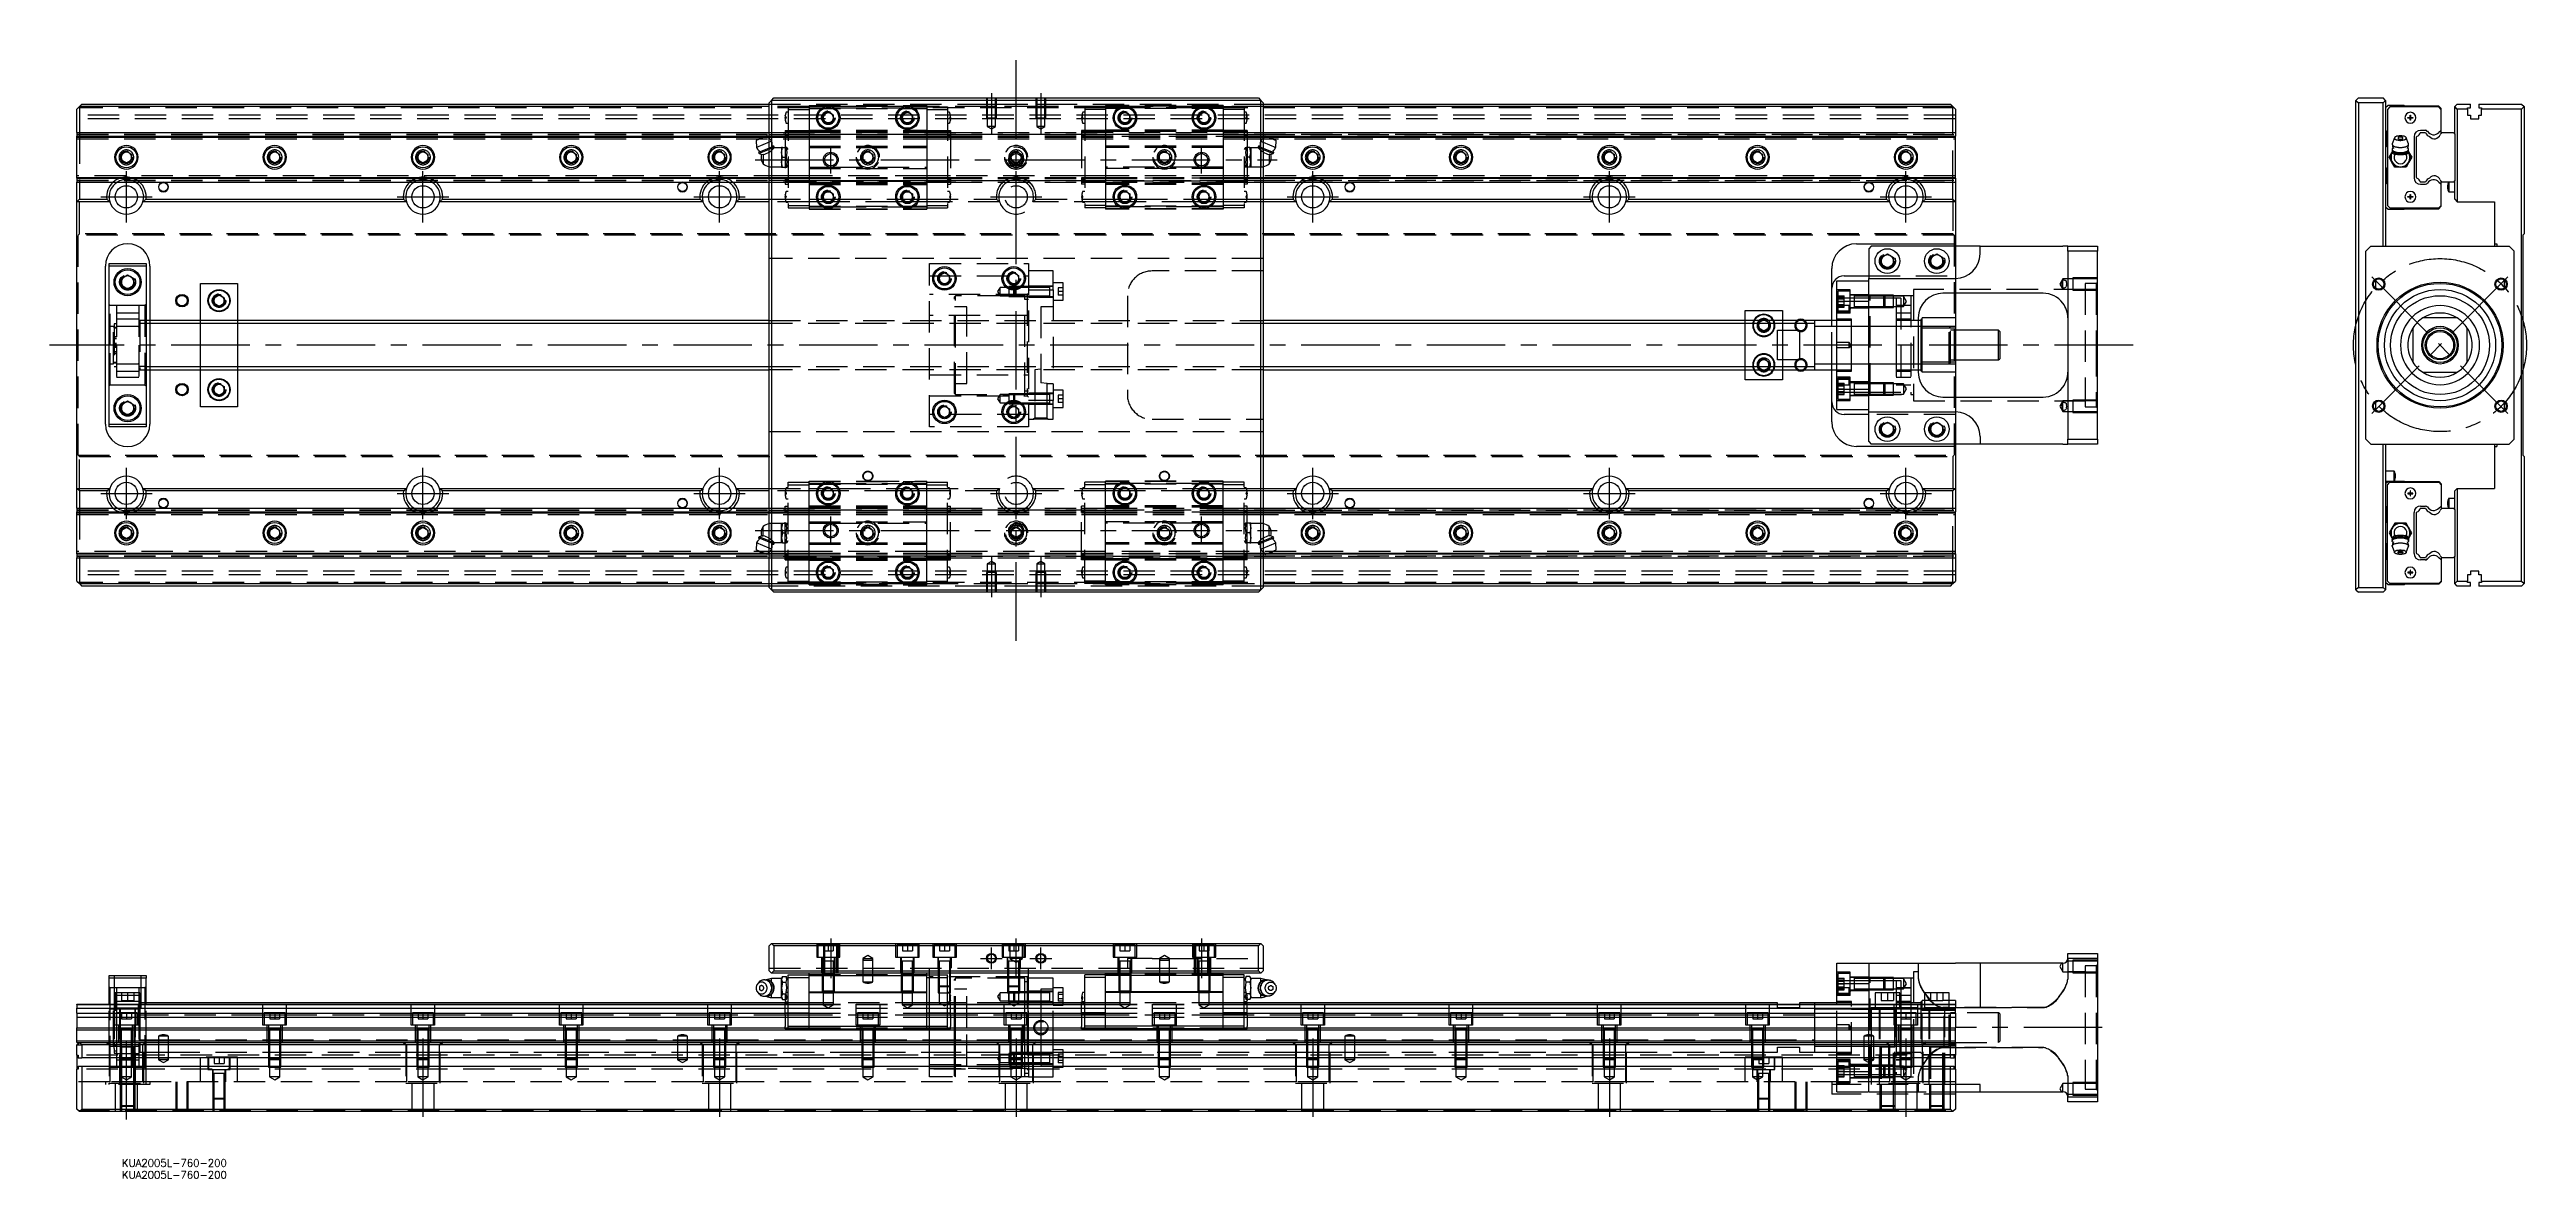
# Model space of a CAD drawing. Extents: x -11 to 991, y -337 to 120.
import ezdxf

# ---------------------------------------------------------------- set-up
doc = ezdxf.new("R2010")
doc.units = 0
doc.linetypes.add('CENTER', pattern=[50.8, 31.75, -6.35, 6.35, -6.35])
doc.linetypes.add('DASHED', pattern=[19.05, 12.7, -6.35])
doc.layers.get('0').update_dxf_attribs({"linetype": 'CONTINUOUS'})
doc.layers.add('CENTER', color=1, linetype='CENTER')
doc.styles.get("Standard").update_dxf_attribs({"font": 'txt.shx', "height": 3, "bigfont": 'bigfont.shx'})

# ---------------------------------------------------------------- blocks, each defined once
blk = doc.blocks.new('*U2')
at = {"color": 7, "linetype": 'CONTINUOUS'}
blk.add_text('KUA2005L-760-200', height=3, dxfattribs=at).set_placement((18.2, -332.4))
blk = doc.blocks.new('*U3')
at = {"color": 7, "linetype": 'CONTINUOUS'}
blk.add_text('KUA2005L-760-200', height=3, dxfattribs=at).set_placement((18.2, -337.2))

msp = doc.modelspace()

# ---------------------------------------------------------------- linework, layer by layer
at = {"color": 7, "linetype": 'CONTINUOUS'}
for p, q in [((1, 96.5), (0, 95.5)), ((0, 86), (0, 95.5)), ((2, 97.5), (1, 96.5)), ((1, 96.5), (1, 86)), ((280, 96.5), (1, 96.5)), ((2, 97.5), (280, 97.5)), ((280, 98), (281, 99)), ((280, -98), (280, 98)), ((281, 99), (282, 100)), ((281, 99), (281, -99)), ((479, 99), (281, 99)), ((282, 100), (478, 100)), ((302, 93.2), (304, 94.3)), ((302, 90.8), (302, 93.2)), ((304, 89.7), (302, 90.8)), ((304, 94.3), (306, 93.2)), ((306, 90.8), (304, 89.7)), ((306, 93.2), (306, 90.8)), ((334, 93.2), (336, 94.3)), ((334, 90.8), (334, 93.2)), ((336, 89.7), (334, 90.8)), ((336, 94.3), (338, 93.2)), ((338, 90.8), (336, 89.7)), ((338, 93.2), (338, 90.8)), ((422, 93.2), (424, 94.3)), ((422, 90.8), (422, 93.2)), ((424, 89.7), (422, 90.8)), ((424, 94.3), (426, 93.2)), ((426, 90.8), (424, 89.7)), ((426, 93.2), (426, 90.8)), ((454, 93.2), (456, 94.3)), ((454, 90.8), (454, 93.2)), ((456, 89.7), (454, 90.8)), ((456, 94.3), (458, 93.2)), ((458, 90.8), (456, 89.7)), ((458, 93.2), (458, 90.8)), ((478, 100), (479, 99)), ((479, 99), (480, 98)), ((479, -99), (479, 99)), ((480, 98), (480, -98)), ((480, 97.5), (758, 97.5)), ((759, 96.5), (480, 96.5)), ((759, 96.5), (758, 97.5)), ((759, 86), (759, 96.5)), ((760, 95.5), (759, 96.5)), ((760, 95.5), (760, 86)), ((923.1, 100), (922.1, 99)), ((922.1, 99), (923.1, 98)), ((922.1, -99), (922.1, 99)), ((923.1, 100), (933.1, 100)), ((933.1, 98), (923.1, 98)), ((923.1, 98), (923.1, -98)), ((934.1, 99), (933.1, 100)), ((933.1, 98), (934.1, 99)), ((933.1, 40), (933.1, 98)), ((934.1, 99), (934.1, 40)), ((935.1, 97), (934.1, 96)), ((935.8, 96.4), (934.8, 95.4)), ((934.8, 95.4), (934.8, 56.5)), ((941.6, 97), (935.1, 97)), ((955.6, 96.4), (935.8, 96.4)), ((941.8, 96.7), (941.6, 97)), ((955.6, 96.7), (941.8, 96.7)), ((943.1, 92.1), (944, 92.1)), ((943.1, 91.9), (943.1, 92.1)), ((944, 91.9), (943.1, 91.9)), ((944, 92.1), (944, 93)), ((944, 93), (944.2, 93)), ((944, 92.1), (944.1, 92)), ((944, 91.9), (944.1, 92)), ((944, 91), (944, 91.9)), ((944.2, 91), (944, 91)), ((944.2, 92.1), (944.1, 92)), ((944.2, 91.9), (944.1, 92)), ((944.2, 93), (944.2, 92.1)), ((944.2, 92.1), (945.1, 92.1)), ((944.2, 91.9), (944.2, 91)), ((945.1, 91.9), (944.2, 91.9)), ((945.1, 92.1), (945.1, 91.9)), ((956.6, 95.7), (955.6, 96.7)), ((956.6, 95.4), (955.6, 96.4)), ((956.6, 95.4), (956.6, 95.7)), ((956.6, 86.9), (956.6, 95.4)), ((962.1, 96.5), (963.1, 97.5)), ((962.1, 85.4), (962.1, 96.5)), ((963.1, 95.5), (962.1, 96.5)), ((963.1, 97.5), (968.4, 97.5)), ((963.1, 95.5), (963.1, 58)), ((967.2, 95.5), (963.1, 95.5)), ((967.2, 95.5), (967.2, 96)), ((967.2, 96), (968.4, 96)), ((967.2, 95.5), (967.2, 93)), ((967.2, 93), (968.4, 93)), ((968.4, 96), (968.4, 97.5)), ((968.4, 93), (968.4, 91.5)), ((968.4, 91.5), (971.8, 91.5)), ((971.8, 97.5), (989.1, 97.5)), ((971.8, 97.5), (971.8, 96)), ((971.8, 96), (972.9, 96)), ((971.8, 93), (972.9, 93)), ((971.8, 91.5), (971.8, 93)), ((972.9, 96), (972.9, 95.5)), ((972.9, 93), (972.9, 95.5)), ((989.1, 95.5), (972.9, 95.5)), ((989.1, 97.5), (990.1, 96.5)), ((990.1, 96.5), (989.1, 95.5)), ((989.1, -95.5), (989.1, 95.5)), ((990.1, 96.5), (990.1, 45)), ((0, 86), (0, 84.5)), ((0, 86), (280, 86)), ((0, 84.2), (0, 84.5)), ((0, 84.5), (278.7, 84.5)), ((0, 67.8), (0, 84.2)), ((0, 84.2), (278, 84.2)), ((279.2, 84.7), (274.8, 82.8)), ((274.8, 82.8), (275, 80)), ((280, 82.1), (275, 80)), ((280, 83.8), (279.2, 84.7)), ((279.4, 84.5), (280, 84.5)), ((279.6, 84.2), (280, 84.2)), ((480, 86), (760, 86)), ((480.8, 84.7), (480, 83.8)), ((480, 84.5), (480.6, 84.5)), ((480, 84.2), (480.4, 84.2)), ((480, 82.1), (485, 80)), ((480.8, 84.7), (485.2, 82.8)), ((481.3, 84.5), (760, 84.5)), ((482, 84.2), (760, 84.2)), ((485, 80), (485.2, 82.8)), ((760, 86), (760, 84.5)), ((760, 84.2), (760, 84.5)), ((760, 67.8), (760, 84.2)), ((934.1, 87), (934.6, 86.5)), ((934.6, 80.5), (934.1, 80)), ((934.6, 86.5), (934.6, 80.5)), ((937.7, 83.9), (936.8, 81.4)), ((936.8, 81.4), (936.8, 81.3)), ((936.8, 81.3), (936.8, 81.2)), ((936.8, 81.2), (936.8, 81.1)), ((936.8, 81.1), (936.9, 81)), ((936.9, 81), (936.9, 80.9)), ((936.9, 80.9), (937, 80.8)), ((937, 80.8), (937.1, 80.7)), ((937.1, 80.7), (937.3, 80.6)), ((937.3, 80.6), (937.4, 80.5)), ((937.4, 80.5), (937.6, 80.4)), ((937.6, 80.4), (937.7, 80.4)), ((937.7, 84), (937.7, 83.9)), ((937.8, 84), (937.7, 84)), ((937.7, 83.9), (937.7, 83.8)), ((937.7, 83.8), (937.7, 83.7)), ((937.7, 83.7), (937.7, 83.6)), ((937.7, 83.7), (937.7, 83.7)), ((937.7, 83.6), (937.8, 83.5)), ((937.7, 80.4), (937.9, 80.3)), ((937.8, 84.1), (937.8, 84)), ((937.9, 84.1), (937.8, 84.1)), ((937.8, 83.5), (937.8, 83.4)), ((937.8, 83.4), (937.9, 83.4)), ((938, 84.2), (937.9, 84.1)), ((937.9, 83.4), (938, 83.3)), ((937.9, 80.3), (938.1, 80.2)), ((938, 84.3), (938, 84.2)), ((938.1, 84.3), (938, 84.3)), ((938, 83.3), (938.1, 83.2)), ((938.3, 84.4), (938.1, 84.3)), ((938.1, 83.2), (938.3, 83.2)), ((938.1, 80.2), (938.3, 80.2)), ((938.4, 84.4), (938.3, 84.4)), ((938.3, 83.2), (938.4, 83.1)), ((938.3, 80.2), (938.6, 80.1)), ((938.5, 84.5), (938.4, 84.4)), ((938.4, 83.1), (938.6, 83)), ((938.6, 84.5), (938.5, 84.5)), ((938.8, 84.5), (938.6, 84.5)), ((938.6, 83), (938.7, 83)), ((938.7, 83), (938.9, 83)), ((938.9, 84.6), (938.8, 84.5)), ((939.1, 84.6), (938.9, 84.6)), ((938.9, 83), (939.1, 82.9)), ((939.2, 84.6), (939.1, 84.6)), ((939.1, 83.9), (939.1, 83.8)), ((939.1, 83.9), (939.1, 83.9)), ((939.2, 83.9), (939.1, 83.9)), ((939.1, 83.8), (939.1, 83.8)), ((939.1, 83.8), (939.1, 83.8)), ((939.1, 83.8), (939.1, 83.7)), ((939.1, 83.7), (939.1, 83.6)), ((939.1, 83.7), (939.1, 83.7)), ((939.1, 83.7), (939.1, 83.7)), ((939.1, 83.6), (939.2, 83.6)), ((939.1, 82.9), (939.3, 82.9)), ((939.4, 84.6), (939.2, 84.6)), ((939.2, 84), (939.2, 83.9)), ((939.3, 84), (939.2, 84)), ((939.2, 83.6), (939.3, 83.5)), ((939.2, 83.6), (939.2, 83.6)), ((939.3, 84), (939.3, 84)), ((939.4, 84), (939.3, 84)), ((939.3, 83.5), (939.4, 83.5)), ((939.3, 83.5), (939.3, 83.5)), ((939.3, 82.9), (939.5, 82.9)), ((939.6, 84.7), (939.4, 84.6)), ((939.4, 84.1), (939.4, 84)), ((939.5, 84.1), (939.4, 84.1)), ((939.4, 83.5), (939.5, 83.4)), ((939.4, 83.5), (939.4, 83.5)), ((939.6, 84.1), (939.5, 84.1)), ((939.5, 83.4), (939.6, 83.4)), ((939.5, 82.9), (939.7, 82.9)), ((939.7, 84.7), (939.6, 84.7)), ((939.6, 84.1), (939.6, 84.1)), ((939.7, 84.1), (939.6, 84.1)), ((939.6, 83.4), (939.7, 83.4)), ((939.6, 83.4), (939.6, 83.4)), ((939.9, 84.7), (939.7, 84.7)), ((939.8, 84.1), (939.7, 84.1)), ((939.7, 83.4), (939.8, 83.4)), ((939.7, 82.9), (939.9, 82.8)), ((939.9, 84.1), (939.8, 84.1)), ((939.8, 83.4), (939.9, 83.4)), ((940.1, 84.7), (939.9, 84.7)), ((940, 84.1), (939.9, 84.1)), ((939.9, 83.4), (940, 83.4)), ((939.9, 82.8), (940.1, 82.8)), ((940.1, 84.1), (940, 84.1)), ((940, 83.4), (940.1, 83.4)), ((940.2, 84.7), (940.1, 84.7)), ((940.2, 84.1), (940.1, 84.1)), ((940.1, 83.4), (940.2, 83.4)), ((940.1, 82.8), (940.3, 82.8)), ((940.4, 84.7), (940.2, 84.7)), ((940.2, 84.1), (940.2, 84.1)), ((940.3, 84.1), (940.2, 84.1)), ((940.2, 83.4), (940.3, 83.4)), ((940.2, 83.4), (940.2, 83.4)), ((940.4, 84.1), (940.3, 84.1)), ((940.3, 83.4), (940.4, 83.4)), ((940.3, 82.8), (940.5, 82.9)), ((940.6, 84.7), (940.4, 84.7)), ((940.5, 84.1), (940.4, 84.1)), ((940.4, 83.4), (940.5, 83.4)), ((940.6, 84.1), (940.5, 84.1)), ((940.5, 83.4), (940.6, 83.4)), ((940.5, 82.9), (940.7, 82.9)), ((940.7, 84.6), (940.6, 84.7)), ((940.6, 84.1), (940.6, 84.1)), ((940.7, 84.1), (940.6, 84.1)), ((940.6, 83.4), (940.7, 83.5)), ((940.6, 83.4), (940.6, 83.4)), ((940.9, 84.6), (940.7, 84.6)), ((940.8, 84), (940.7, 84.1)), ((940.7, 83.5), (940.8, 83.5)), ((940.7, 82.9), (940.9, 82.9)), ((940.8, 84), (940.8, 84)), ((940.9, 84), (940.8, 84)), ((940.8, 83.5), (940.9, 83.5)), ((940.8, 83.5), (940.8, 83.5)), ((941.1, 84.6), (940.9, 84.6)), ((940.9, 84), (940.9, 84)), ((941, 83.9), (940.9, 84)), ((940.9, 83.6), (941, 83.6)), ((940.9, 83.5), (940.9, 83.6)), ((940.9, 82.9), (941.1, 82.9)), ((941, 83.9), (941, 83.9)), ((941, 83.9), (941, 83.9)), ((941.1, 83.8), (941, 83.9)), ((941, 83.7), (941.1, 83.7)), ((941, 83.6), (941, 83.7)), ((941, 83.6), (941, 83.6)), ((941.2, 84.6), (941.1, 84.6)), ((941.1, 83.8), (941.1, 83.8)), ((941.1, 83.8), (941.1, 83.8)), ((941.1, 83.7), (941.1, 83.8)), ((941.1, 83.7), (941.1, 83.7)), ((941.1, 82.9), (941.2, 83)), ((941.4, 84.5), (941.2, 84.6)), ((941.2, 83), (941.4, 83)), ((941.5, 84.5), (941.4, 84.5)), ((941.4, 83), (941.6, 83)), ((941.6, 84.5), (941.5, 84.5)), ((941.8, 84.4), (941.6, 84.5)), ((941.6, 83), (941.7, 83.1)), ((941.6, 80.1), (941.8, 80.2)), ((941.7, 83.1), (941.9, 83.2)), ((941.9, 84.4), (941.8, 84.4)), ((941.8, 80.2), (942, 80.2)), ((942, 84.3), (941.9, 84.4)), ((941.9, 83.2), (942, 83.2)), ((942.1, 84.3), (942, 84.3)), ((942, 83.2), (942.1, 83.3)), ((942, 80.2), (942.2, 80.3)), ((942.2, 84.2), (942.1, 84.3)), ((942.1, 83.3), (942.2, 83.4)), ((942.3, 84.1), (942.2, 84.2)), ((942.2, 83.4), (942.3, 83.4)), ((942.2, 80.3), (942.4, 80.4)), ((942.3, 84.1), (942.3, 84.1)), ((942.4, 84), (942.3, 84.1)), ((942.3, 83.4), (942.4, 83.5)), ((942.4, 84), (942.4, 84)), ((942.4, 83.9), (942.4, 84)), ((942.5, 83.8), (942.4, 83.9)), ((943.3, 81.4), (942.4, 83.9)), ((942.4, 83.6), (942.5, 83.7)), ((942.4, 83.5), (942.4, 83.6)), ((942.4, 80.4), (942.6, 80.4)), ((942.5, 83.7), (942.5, 83.8)), ((942.5, 83.7), (942.5, 83.7)), ((942.6, 80.4), (942.7, 80.5)), ((942.7, 80.5), (942.9, 80.6)), ((942.9, 80.6), (943, 80.7)), ((943, 80.7), (943.1, 80.8)), ((943.1, 80.8), (943.2, 80.9)), ((943.2, 80.9), (943.3, 81)), ((943.4, 81.3), (943.3, 81.4)), ((943.3, 81.1), (943.4, 81.2)), ((943.3, 81), (943.3, 81.1)), ((943.4, 81.2), (943.4, 81.3)), ((945.6, 84.3), (945.6, 67.7)), ((946.6, 84.2), (946.7, 84.5)), ((946.6, 67.8), (946.6, 84.2)), ((948.1, 86), (950.2, 86)), ((950.2, 86.9), (948.2, 86.9)), ((956.6, 86.9), (955.6, 86)), ((956.1, 85.2), (956.6, 85.6)), ((956.6, 85.6), (956.6, 86.9)), ((956.6, 85.6), (957, 86)), ((957, 86), (961.5, 86)), ((961.5, 86), (962.1, 85.4)), ((962.1, 85.4), (962.1, 66.6)), ((18, 77.2), (20, 78.3)), ((18, 74.8), (18, 77.2)), ((20, 73.7), (18, 74.8)), ((20, 78.3), (22, 77.2)), ((22, 74.8), (20, 73.7)), ((22, 77.2), (22, 74.8)), ((78, 77.2), (80, 78.3)), ((78, 74.8), (78, 77.2)), ((80, 73.7), (78, 74.8)), ((80, 78.3), (82, 77.2)), ((82, 74.8), (80, 73.7)), ((82, 77.2), (82, 74.8)), ((138, 77.2), (140, 78.3)), ((138, 74.8), (138, 77.2)), ((140, 73.7), (138, 74.8)), ((140, 78.3), (142, 77.2)), ((142, 74.8), (140, 73.7)), ((142, 77.2), (142, 74.8)), ((198, 77.2), (200, 78.3)), ((198, 74.8), (198, 77.2)), ((200, 73.7), (198, 74.8)), ((200, 78.3), (202, 77.2)), ((202, 74.8), (200, 73.7)), ((202, 77.2), (202, 74.8)), ((258, 77.2), (260, 78.3)), ((258, 74.8), (258, 77.2)), ((260, 73.7), (258, 74.8)), ((260, 78.3), (262, 77.2)), ((262, 74.8), (260, 73.7)), ((262, 77.2), (262, 74.8)), ((280, 79.7), (275.8, 77.9)), ((276, 78.4), (275.8, 77.9)), ((275.8, 77.9), (276, 77.6)), ((280, 79.2), (276, 77.6)), ((276, 77.6), (277.1, 77.1)), ((276.9, 77.1), (277.6, 77.2)), ((277.6, 77.2), (277.6, 73.4)), ((480, 79.7), (484.2, 77.9)), ((480, 79.2), (484, 77.6)), ((483.1, 77.1), (482.4, 77.2)), ((482.4, 77.2), (482.4, 73.4)), ((482.9, 77.1), (484, 77.6)), ((484.2, 77.9), (484, 78.4)), ((484, 77.6), (484.2, 77.9)), ((498, 77.2), (500, 78.3)), ((498, 74.8), (498, 77.2)), ((500, 73.7), (498, 74.8)), ((500, 78.3), (502, 77.2)), ((502, 74.8), (500, 73.7)), ((502, 77.2), (502, 74.8)), ((558, 77.2), (560, 78.3)), ((558, 74.8), (558, 77.2)), ((560, 73.7), (558, 74.8)), ((560, 78.3), (562, 77.2)), ((562, 74.8), (560, 73.7)), ((562, 77.2), (562, 74.8)), ((618, 77.2), (620, 78.3)), ((618, 74.8), (618, 77.2)), ((620, 73.7), (618, 74.8)), ((620, 78.3), (622, 77.2)), ((622, 74.8), (620, 73.7)), ((622, 77.2), (622, 74.8)), ((678, 77.2), (680, 78.3)), ((678, 74.8), (678, 77.2)), ((680, 73.7), (678, 74.8)), ((680, 78.3), (682, 77.2)), ((682, 74.8), (680, 73.7)), ((682, 77.2), (682, 74.8)), ((738, 77.2), (740, 78.3)), ((738, 74.8), (738, 77.2)), ((740, 73.7), (738, 74.8)), ((740, 78.3), (742, 77.2)), ((742, 74.8), (740, 73.7)), ((742, 77.2), (742, 74.8)), ((934.1, 72), (934.6, 71.5)), ((934.6, 71.5), (934.6, 65.5)), ((935.5, 76), (936.6, 78)), ((936.6, 74), (935.5, 76)), ((936.6, 78), (936.9, 78.5)), ((937.8, 72), (936.6, 74)), ((936.8, 79.5), (936.8, 79.4)), ((936.9, 79.5), (936.8, 79.5)), ((936.8, 79.4), (936.8, 79.3)), ((936.8, 79.3), (936.8, 79.2)), ((936.8, 79.3), (936.8, 79.3)), ((936.8, 79.2), (936.8, 79.1)), ((936.8, 79.2), (936.8, 78.8)), ((936.8, 79.1), (936.8, 79)), ((936.8, 79), (936.9, 78.9)), ((936.8, 78.8), (936.8, 78.7)), ((936.8, 78.8), (936.8, 78.8)), ((936.8, 78.7), (936.8, 78.6)), ((936.8, 78.6), (936.9, 78.5)), ((936.8, 78.6), (936.8, 78.6)), ((937, 79.7), (936.9, 79.6)), ((936.9, 79.6), (936.9, 79.5)), ((936.9, 78.9), (936.9, 78.8)), ((936.9, 78.8), (937, 78.7)), ((936.9, 78.5), (936.9, 78.4)), ((936.9, 78.4), (937, 78.4)), ((937.1, 79.7), (937, 79.7)), ((937, 78.7), (937.1, 78.6)), ((937, 78.4), (937.1, 78.3)), ((937, 78.2), (937.1, 78.3)), ((937, 78.1), (937, 78.2)), ((937, 78.1), (937, 78.1)), ((937, 78), (937, 78.1)), ((937, 77.9), (937, 78)), ((937, 77.8), (937, 77.9)), ((937, 77.8), (937, 77.8)), ((937, 77.7), (937, 77.8)), ((937, 77.7), (937, 77.7)), ((937.1, 77.6), (937, 77.7)), ((937.1, 79.8), (937.1, 79.7)), ((937.1, 78.6), (937.3, 78.5)), ((937.1, 78.3), (937.2, 78.2)), ((937.1, 78.3), (937.1, 78.3)), ((937.1, 78.3), (938.1, 77.5)), ((937.1, 77.6), (937.1, 77.6)), ((937.1, 77.5), (937.1, 77.6)), ((937.2, 77.5), (937.1, 77.5)), ((937.2, 78.2), (937.3, 78.1)), ((937.2, 77.4), (937.2, 77.5)), ((937.3, 77.4), (937.2, 77.4)), ((937.3, 78.5), (937.4, 78.4)), ((937.3, 78.1), (937.5, 78)), ((937.4, 77.3), (937.3, 77.4)), ((937.4, 78.4), (937.6, 78.4)), ((937.5, 77.3), (937.4, 77.3)), ((937.5, 78), (937.7, 78)), ((937.6, 77.2), (937.5, 77.3)), ((937.6, 78.4), (937.7, 78.3)), ((937.7, 77.2), (937.6, 77.2)), ((937.7, 78.3), (937.9, 78.2)), ((937.7, 78), (937.9, 77.9)), ((937.8, 77.2), (937.7, 77.2)), ((940.1, 72), (937.8, 72)), ((937.9, 78.2), (938.1, 78.2)), ((937.9, 77.9), (938.1, 77.8)), ((938.1, 78.2), (938.3, 78.1)), ((938.1, 77.8), (938.3, 77.8)), ((938.2, 77.4), (938.1, 77.5)), ((938.4, 77.3), (938.2, 77.4)), ((938.3, 78.1), (938.6, 78.1)), ((938.3, 77.8), (938.5, 77.7)), ((938.5, 77.7), (938.8, 77.7)), ((938.6, 80.1), (938.8, 80.1)), ((938.6, 78.1), (938.8, 78)), ((938.8, 80.1), (939.1, 80.1)), ((938.8, 78), (939.1, 78)), ((938.8, 77.7), (939, 77.6)), ((939, 77.6), (939.3, 77.6)), ((939.1, 80.1), (939.3, 80)), ((939.1, 78), (939.3, 78)), ((939.3, 80), (939.6, 80)), ((939.3, 78), (939.6, 77.9)), ((939.3, 77.6), (939.5, 77.6)), ((939.5, 77.6), (939.8, 77.6)), ((939.6, 80), (939.8, 80)), ((939.6, 77.9), (939.8, 77.9)), ((939.8, 80), (940.1, 80)), ((939.8, 77.9), (940.1, 77.9)), ((939.8, 77.6), (940.1, 77.6)), ((940.1, 80), (940.3, 80)), ((940.1, 77.9), (940.3, 77.9)), ((940.1, 77.6), (940.3, 77.6)), ((942.4, 72), (940.1, 72)), ((940.3, 80), (940.6, 80)), ((940.3, 77.9), (940.6, 77.9)), ((940.3, 77.6), (940.6, 77.6)), ((940.6, 80), (940.8, 80)), ((940.6, 77.9), (940.8, 78)), ((940.6, 77.6), (940.9, 77.6)), ((940.8, 80), (941.1, 80.1)), ((940.8, 78), (941.1, 78)), ((940.9, 77.6), (941.1, 77.6)), ((941.1, 80.1), (941.3, 80.1)), ((941.1, 78), (941.3, 78)), ((941.1, 77.6), (941.4, 77.7)), ((941.3, 80.1), (941.6, 80.1)), ((941.3, 78), (941.6, 78.1)), ((941.4, 77.7), (941.6, 77.7)), ((941.6, 78.1), (941.8, 78.1)), ((941.6, 77.7), (941.9, 77.8)), ((941.9, 77.3), (941.6, 77.2)), ((941.8, 78.1), (942, 78.2)), ((941.9, 77.8), (942.1, 77.8)), ((942.1, 77.5), (941.9, 77.3)), ((942, 78.2), (942.2, 78.2)), ((942.1, 77.5), (943.1, 78.3)), ((942.1, 77.8), (942.3, 77.9)), ((942.2, 78.2), (942.4, 78.3)), ((942.3, 77.9), (942.5, 78)), ((942.4, 78.3), (942.6, 78.4)), ((942.5, 77.2), (942.4, 77.2)), ((943.5, 74), (942.4, 72)), ((942.5, 78), (942.7, 78)), ((942.6, 77.2), (942.5, 77.2)), ((942.6, 78.4), (942.7, 78.4)), ((942.7, 77.3), (942.6, 77.2)), ((942.7, 78.4), (942.9, 78.5)), ((942.7, 78), (942.8, 78.1)), ((942.8, 77.4), (942.7, 77.3)), ((942.7, 77.3), (942.7, 77.3)), ((942.8, 78.1), (943, 78.2)), ((942.9, 77.4), (942.8, 77.4)), ((942.9, 78.5), (943, 78.6)), ((942.9, 77.5), (942.9, 77.4)), ((943, 77.5), (942.9, 77.5)), ((943.1, 79.7), (943, 79.8)), ((943, 78.6), (943.1, 78.7)), ((943, 78.2), (943.1, 78.3)), ((943, 77.6), (943, 77.5)), ((943.1, 77.6), (943, 77.6)), ((943.1, 79.7), (943.1, 79.7)), ((943.2, 79.6), (943.1, 79.7)), ((943.1, 78.7), (943.2, 78.8)), ((943.1, 78.4), (943.2, 78.4)), ((943.1, 78.3), (943.1, 78.4)), ((943.1, 78.3), (943.1, 78.2)), ((943.1, 78.3), (943.1, 78.3)), ((943.1, 78.2), (943.1, 78.1)), ((943.1, 78.1), (943.2, 78)), ((943.1, 78.1), (943.1, 78.1)), ((943.1, 77.8), (943.1, 77.7)), ((943.2, 77.8), (943.1, 77.8)), ((943.1, 77.7), (943.1, 77.6)), ((943.1, 77.7), (943.1, 77.7)), ((943.3, 79.5), (943.2, 79.6)), ((943.2, 78.8), (943.3, 78.9)), ((943.2, 78.4), (943.3, 78.5)), ((943.2, 78), (943.2, 77.9)), ((943.2, 77.9), (943.2, 77.8)), ((943.3, 79.5), (943.3, 79.5)), ((943.3, 79.4), (943.3, 79.5)), ((943.4, 79.3), (943.3, 79.4)), ((943.3, 79), (943.4, 79.1)), ((943.3, 78.9), (943.3, 79)), ((943.3, 78.6), (943.4, 78.7)), ((943.3, 78.6), (943.3, 78.6)), ((943.3, 78.5), (943.3, 78.6)), ((943.3, 78.5), (943.5, 78)), ((943.4, 79.3), (943.4, 79.3)), ((943.4, 79.2), (943.4, 79.3)), ((943.4, 79.1), (943.4, 79.2)), ((943.4, 78.8), (943.4, 79.2)), ((943.4, 78.8), (943.4, 78.8)), ((943.4, 78.7), (943.4, 78.8)), ((943.5, 78), (944.7, 76)), ((944.7, 76), (943.5, 74)), ((0, 67.5), (0, 67.8)), ((0, 67.8), (280, 67.8)), ((0, 67.5), (0, 66)), ((0, 67.5), (280, 67.5)), ((0, 58), (0, 66)), ((0, 66), (280, 66)), ((1, 66), (1, 59)), ((302, 61.2), (304, 62.3)), ((302, 58.8), (302, 61.2)), ((304, 62.3), (306, 61.2)), ((306, 61.2), (306, 58.8)), ((334, 61.2), (336, 62.3)), ((334, 58.8), (334, 61.2)), ((336, 62.3), (338, 61.2)), ((338, 61.2), (338, 58.8)), ((422, 61.2), (424, 62.3)), ((422, 58.8), (422, 61.2)), ((424, 62.3), (426, 61.2)), ((426, 61.2), (426, 58.8)), ((454, 61.2), (456, 62.3)), ((454, 58.8), (454, 61.2)), ((456, 62.3), (458, 61.2)), ((458, 61.2), (458, 58.8)), ((480, 67.8), (760, 67.8)), ((480, 67.5), (760, 67.5)), ((480, 66), (760, 66)), ((759, 59), (759, 66)), ((760, 67.5), (760, 67.8)), ((760, 67.5), (760, 66)), ((760, 66), (760, 58)), ((934.6, 65.5), (934.1, 65)), ((944, 60.1), (944, 61)), ((944, 61), (944.2, 61)), ((944.2, 61), (944.2, 60.1)), ((946.7, 67.5), (946.6, 67.8)), ((950.2, 66), (948.1, 66)), ((948.2, 65.1), (950.2, 65.1)), ((955.6, 66), (956.6, 65.1)), ((957, 66), (956.1, 66.8)), ((956.6, 65.1), (956.6, 66.4)), ((956.6, 56.5), (956.6, 65.1)), ((961.5, 66), (957, 66)), ((959.1, 64.1), (959.1, 63.9)), ((959.6, 66), (959.6, 62)), ((959.6, 62), (962.1, 62)), ((962.1, 66.6), (961.5, 66)), ((962.1, 66), (961.5, 66)), ((962.1, 59), (962.1, 66.6)), ((0, 58), (1, 59)), ((0, -58), (0, 58)), ((13.3, 58), (0, 58)), ((1, 59), (12.1, 59)), ((13.3, 58), (12.1, 59)), ((26.7, 58), (27.9, 59)), ((133.3, 58), (26.7, 58)), ((27.9, 59), (132.1, 59)), ((133.3, 58), (132.1, 59)), ((146.7, 58), (147.9, 59)), ((253.3, 58), (146.7, 58)), ((147.9, 59), (252.1, 59)), ((253.3, 58), (252.1, 59)), ((266.7, 58), (267.9, 59)), ((280, 58), (266.7, 58)), ((267.9, 59), (280, 59)), ((304, 57.7), (302, 58.8)), ((306, 58.8), (304, 57.7)), ((336, 57.7), (334, 58.8)), ((338, 58.8), (336, 57.7)), ((424, 57.7), (422, 58.8)), ((426, 58.8), (424, 57.7)), ((456, 57.7), (454, 58.8)), ((458, 58.8), (456, 57.7)), ((480, 59), (492.1, 59)), ((493.3, 58), (480, 58)), ((493.3, 58), (492.1, 59)), ((506.7, 58), (507.9, 59)), ((613.3, 58), (506.7, 58)), ((507.9, 59), (612.1, 59)), ((613.3, 58), (612.1, 59)), ((626.7, 58), (627.9, 59)), ((733.3, 58), (626.7, 58)), ((627.9, 59), (732.1, 59)), ((733.3, 58), (732.1, 59)), ((746.7, 58), (747.9, 59)), ((760, 58), (746.7, 58)), ((747.9, 59), (759, 59)), ((759, 59), (760, 58)), ((760, 58), (760, 41)), ((934.1, 56), (935.1, 55)), ((934.8, 56.5), (935.8, 55.5)), ((935.1, 55), (941.6, 55)), ((935.8, 55.5), (955.6, 55.5)), ((941.6, 55), (941.8, 55.2)), ((941.8, 55.2), (955.6, 55.2)), ((943.1, 59.9), (943.1, 60.1)), ((943.1, 60.1), (944, 60.1)), ((944, 59.9), (943.1, 59.9)), ((944, 60.1), (944.1, 60)), ((944, 59.9), (944.1, 60)), ((944, 59), (944, 59.9)), ((944.2, 59), (944, 59)), ((944.2, 60.1), (944.1, 60)), ((944.2, 59.9), (944.1, 60)), ((944.2, 60.1), (945.1, 60.1)), ((945.1, 59.9), (944.2, 59.9)), ((944.2, 59.9), (944.2, 59)), ((945.1, 60.1), (945.1, 59.9)), ((955.6, 55.5), (956.6, 56.5)), ((955.6, 55.2), (956.6, 56.2)), ((956.6, 56.2), (956.6, 56.5)), ((962.1, 59), (963.1, 58)), ((963.1, 58), (978.1, 58)), ((978.1, 58), (978.1, 41)), ((720, 41), (760, 41)), ((760, 41), (760, 40)), ((978.1, 41), (978.1, 40)), ((978.1, 41), (979.1, 41)), ((979.1, 41), (979.1, 40)), ((989.6, 44.5), (990.1, 45)), ((989.6, 44.5), (989.6, -44.5)), ((11.5, -32), (11.5, 32)), ((13, 32), (13, 33)), ((13, 33), (28, 33)), ((28, 32), (13, 32)), ((13, -32), (13, 32)), ((28, 33), (28, 32)), ((28, 32), (28, -32)), ((29.5, 32), (29.5, 10)), ((710, 10), (710, 31)), ((726, 40), (725, 39)), ((725, 39), (725, 27)), ((770, 40), (726, 40)), ((730, 35.4), (732.5, 36.9)), ((730, 32.6), (730, 35.4)), ((732.5, 31.1), (730, 32.6)), ((732.5, 36.9), (735, 35.4)), ((735, 32.6), (732.5, 31.1)), ((735, 35.4), (735, 32.6)), ((750, 35.4), (752.5, 36.9)), ((750, 32.6), (750, 35.4)), ((752.5, 31.1), (750, 32.6)), ((752.5, 36.9), (755, 35.4)), ((755, 32.6), (752.5, 31.1)), ((755, 35.4), (755, 32.6)), ((770, 40), (803.5, 40)), ((770, 37), (770, 40)), ((805.5, 40), (803.5, 40)), ((805.5, 40), (817.5, 40)), ((805.5, 38), (805.5, 40)), ((805.5, 38), (805.5, -38)), ((817.5, 38), (805.5, 38)), ((817.5, 40), (817.5, 38)), ((817.5, -38), (817.5, 38)), ((928.1, 40), (926.1, 38)), ((926.1, -38), (926.1, 38)), ((928.1, 40), (984.1, 40)), ((986.1, 38), (984.1, 40)), ((986.1, -38), (986.1, 38)), ((18, 26.9), (20.5, 28.4)), ((18, 24.1), (18, 26.9)), ((20.5, 22.6), (18, 24.1)), ((20.5, 28.4), (23, 26.9)), ((23, 24.1), (20.5, 22.6)), ((23, 26.9), (23, 24.1)), ((50, 10), (50, 25)), ((50, 25), (65, 25)), ((55.5, 19.2), (57.5, 20.3)), ((57.5, 20.3), (59.5, 19.2)), ((65, 25), (65, 10)), ((349, 28.2), (351, 29.3)), ((349, 25.8), (349, 28.2)), ((351, 24.7), (349, 25.8)), ((351, 29.3), (353, 28.2)), ((353, 25.8), (351, 24.7)), ((353, 28.2), (353, 25.8)), ((377, 28.2), (379, 29.3)), ((377, 25.8), (377, 28.2)), ((379, 24.7), (377, 25.8)), ((379, 29.3), (381, 28.2)), ((381, 25.8), (379, 24.7)), ((381, 28.2), (381, 25.8)), ((712, 26), (725, 26)), ((712, 17.8), (712, 26)), ((715, 28), (725, 28)), ((725, 27), (760, 27)), ((725, 17.8), (725, 27)), ((795.5, 21), (755, 21)), ((760, 21), (760, 11)), ((803, 24.9), (803.1, 25.2)), ((803.1, 25.2), (803.2, 25.6)), ((803.2, 25.6), (803.3, 26)), ((803.3, 26), (803.5, 26.4)), ((803.5, 26.4), (803.7, 26.4)), ((803.5, 23.1), (803.5, 26.4)), ((803.6, 23.1), (803.5, 23.1)), ((803.8, 23.1), (803.6, 23.1)), ((803.7, 26.4), (803.9, 26.4)), ((804, 23.1), (803.8, 23.1)), ((803.9, 26.4), (804.2, 26.3)), ((804.3, 23.2), (804, 23.1)), ((804.2, 26.3), (804.4, 26.3)), ((804.5, 23.3), (804.3, 23.2)), ((804.4, 26.3), (804.6, 26.1)), ((804.7, 23.5), (804.5, 23.3)), ((804.6, 26.1), (804.8, 26)), ((804.9, 23.7), (804.7, 23.5)), ((804.8, 26), (804.9, 25.8)), ((804.9, 25.8), (805, 25.5)), ((805, 23.9), (804.9, 23.7)), ((805, 25.5), (805.1, 25.3)), ((805.1, 24.1), (805, 23.9)), ((930.1, 23.1), (930.1, 26.4)), ((982.1, 26.4), (982.1, 23.1)), ((55.5, 16.8), (55.5, 19.2)), ((57.5, 15.7), (55.5, 16.8)), ((59.5, 16.8), (57.5, 15.7)), ((59.5, 19.2), (59.5, 16.8)), ((675, 14), (690, 14)), ((675, 10), (675, 14)), ((682, 10), (682.5, 10.3)), ((682.5, 10.3), (683, 10)), ((690, 14), (690, 10)), ((712, -17.8), (712, 17.8)), ((712, 17.8), (725, 17.8)), ((725, -17.8), (725, 17.8)), ((725, -17.8), (725, 17.8)), ((745, 11), (745, -11)), ((746.3, 10.4), (746, 10.4)), ((746, 10.4), (746, 0)), ((746.6, 6.9), (746.6, 11)), ((760, 11), (746.6, 11)), ((760, 11), (760, 6.9)), ((963, 11), (949.1, 11)), ((280, 10), (28, 10)), ((703, 10), (480, 10)), ((688, -6), (688, 6)), ((688, 6), (697, 6)), ((697, 6), (697, -6)), ((712, 10), (703, 10)), ((703, 10), (703, -10)), ((703, 10), (703, -10)), ((746, 10), (745, 10)), ((746, 0), (746, -10.4)), ((746.6, -6.9), (746.6, 6.9)), ((760, 6.9), (746.6, 6.9)), ((760, 6.9), (760, -6.9)), ((777.5, 6), (760, 6)), ((778, 5.5), (777.5, 6)), ((777.5, -6), (777.5, 6)), ((778, 5.5), (778, -5.5)), ((945.1, 6.9), (945.1, -6.9)), ((967.1, -6.9), (967.1, 6.9)), ((28, -10), (280, -10)), ((29.5, -10), (29.5, -32)), ((50, -25), (50, -10)), ((65, -10), (65, -25)), ((480, -10), (703, -10)), ((675, -14), (675, -10)), ((682.5, -10.3), (682, -10)), ((683, -10), (682.5, -10.3)), ((697, -6), (688, -6)), ((690, -10), (690, -14)), ((703, -10), (712, -10)), ((710, -31), (710, -10)), ((745, -10), (746, -10)), ((746.6, -11), (746.6, -6.9)), ((760, -6.9), (746.6, -6.9)), ((760, -6), (777.5, -6)), ((760, -6.9), (760, -11)), ((777.5, -6), (778, -5.5)), ((55.5, -16.8), (57.5, -15.7)), ((55.5, -19.2), (55.5, -16.8)), ((57.5, -20.3), (55.5, -19.2)), ((57.5, -15.7), (59.5, -16.8)), ((59.5, -19.2), (57.5, -20.3)), ((59.5, -16.8), (59.5, -19.2)), ((690, -14), (675, -14)), ((712, -26), (712, -17.8)), ((712, -17.8), (725, -17.8)), ((725, -27), (725, -17.8)), ((746, -10.4), (746.3, -10.4)), ((760, -11), (746.6, -11)), ((760, -11), (760, -21)), ((949.1, -11), (963, -11)), ((18, -24.1), (20.5, -22.6)), ((18, -26.9), (18, -24.1)), ((20.5, -28.4), (18, -26.9)), ((20.5, -22.6), (23, -24.1)), ((23, -26.9), (20.5, -28.4)), ((23, -24.1), (23, -26.9)), ((65, -25), (50, -25)), ((349, -25.8), (351, -24.7)), ((349, -28.2), (349, -25.8)), ((351, -29.3), (349, -28.2)), ((351, -24.7), (353, -25.8)), ((353, -28.2), (351, -29.3)), ((353, -25.8), (353, -28.2)), ((377, -25.8), (379, -24.7)), ((377, -28.2), (377, -25.8)), ((379, -29.3), (377, -28.2)), ((379, -24.7), (381, -25.8)), ((381, -28.2), (379, -29.3)), ((381, -25.8), (381, -28.2)), ((712, -26), (725, -26)), ((725, -28), (715, -28)), ((725, -39), (725, -27)), ((725, -27), (760, -27)), ((755, -21), (795.5, -21)), ((803, -24.6), (803.1, -24.3)), ((803.1, -24.3), (803.2, -23.9)), ((803.2, -23.9), (803.3, -23.5)), ((803.3, -23.5), (803.5, -23.1)), ((803.5, -23.1), (803.7, -23.1)), ((803.5, -26.4), (803.5, -23.1)), ((803.6, -26.4), (803.5, -26.4)), ((803.8, -26.4), (803.6, -26.4)), ((803.7, -23.1), (803.9, -23.1)), ((804, -26.4), (803.8, -26.4)), ((803.9, -23.1), (804.2, -23.2)), ((804.3, -26.3), (804, -26.4)), ((804.2, -23.2), (804.4, -23.2)), ((804.5, -26.2), (804.3, -26.3)), ((804.4, -23.2), (804.6, -23.4)), ((804.7, -26), (804.5, -26.2)), ((804.6, -23.4), (804.8, -23.5)), ((804.9, -25.8), (804.7, -26)), ((804.8, -23.5), (804.9, -23.7)), ((804.9, -23.7), (805, -24)), ((805, -25.6), (804.9, -25.8)), ((805, -24), (805.1, -24.2)), ((805.1, -25.4), (805, -25.6)), ((930.1, -26.4), (930.1, -23.1)), ((982.1, -23.1), (982.1, -26.4)), ((13, -33), (13, -32)), ((13, -32), (28, -32)), ((28, -33), (13, -33)), ((28, -32), (28, -33)), ((725, -39), (726, -40)), ((770, -40), (726, -40)), ((730, -32.6), (732.5, -31.1)), ((730, -35.4), (730, -32.6)), ((732.5, -36.9), (730, -35.4)), ((732.5, -31.1), (735, -32.6)), ((735, -35.4), (732.5, -36.9)), ((735, -32.6), (735, -35.4)), ((750, -32.6), (752.5, -31.1)), ((750, -35.4), (750, -32.6)), ((752.5, -36.9), (750, -35.4)), ((752.5, -31.1), (755, -32.6)), ((755, -35.4), (752.5, -36.9)), ((755, -32.6), (755, -35.4)), ((760, -40), (760, -41)), ((770, -37), (770, -40)), ((803.5, -40), (770, -40)), ((803.5, -40), (805.5, -40)), ((805.5, -40), (805.5, -38)), ((805.5, -38), (817.5, -38)), ((817.5, -40), (805.5, -40)), ((817.5, -38), (817.5, -40)), ((926.1, -38), (928.1, -40)), ((928.1, -40), (984.1, -40)), ((933.1, -98), (933.1, -40)), ((934.1, -40), (934.1, -99)), ((978.1, -40), (978.1, -41)), ((979.1, -40), (979.1, -41)), ((984.1, -40), (986.1, -38)), ((760, -41), (720, -41)), ((760, -41), (760, -58)), ((978.1, -41), (979.1, -41)), ((978.1, -41), (978.1, -58)), ((990.1, -45), (989.6, -44.5)), ((990.1, -45), (990.1, -96.5)), ((0, -58), (13.3, -58)), ((1, -59), (0, -58)), ((0, -66), (0, -58)), ((12.1, -59), (1, -59)), ((1, -59), (1, -66)), ((12.1, -59), (13.3, -58)), ((26.7, -58), (133.3, -58)), ((27.9, -59), (26.7, -58)), ((132.1, -59), (27.9, -59)), ((132.1, -59), (133.3, -58)), ((146.7, -58), (253.3, -58)), ((147.9, -59), (146.7, -58)), ((252.1, -59), (147.9, -59)), ((252.1, -59), (253.3, -58)), ((266.7, -58), (280, -58)), ((267.9, -59), (266.7, -58)), ((280, -59), (267.9, -59)), ((302, -58.8), (304, -57.7)), ((302, -61.2), (302, -58.8)), ((304, -57.7), (306, -58.8)), ((306, -58.8), (306, -61.2)), ((334, -58.8), (336, -57.7)), ((334, -61.2), (334, -58.8)), ((336, -57.7), (338, -58.8)), ((338, -58.8), (338, -61.2)), ((422, -58.8), (424, -57.7)), ((422, -61.2), (422, -58.8)), ((424, -57.7), (426, -58.8)), ((426, -58.8), (426, -61.2)), ((454, -58.8), (456, -57.7)), ((454, -61.2), (454, -58.8)), ((456, -57.7), (458, -58.8)), ((458, -58.8), (458, -61.2)), ((480, -58), (493.3, -58)), ((492.1, -59), (480, -59)), ((492.1, -59), (493.3, -58)), ((506.7, -58), (613.3, -58)), ((507.9, -59), (506.7, -58)), ((612.1, -59), (507.9, -59)), ((612.1, -59), (613.3, -58)), ((626.7, -58), (733.3, -58)), ((627.9, -59), (626.7, -58)), ((732.1, -59), (627.9, -59)), ((732.1, -59), (733.3, -58)), ((746.7, -58), (760, -58)), ((747.9, -59), (746.7, -58)), ((759, -59), (747.9, -59)), ((760, -58), (759, -59)), ((759, -66), (759, -59)), ((760, -58), (760, -66)), ((937.6, -51), (934.1, -51)), ((934.1, -55), (935.1, -55)), ((934.1, -56), (935.1, -55)), ((934.8, -56.5), (935.8, -55.5)), ((934.8, -95.5), (934.8, -56.5)), ((935.1, -55), (941.6, -55)), ((935.8, -55.5), (955.6, -55.5)), ((937.6, -53), (937.6, -51)), ((937.6, -55), (937.6, -53)), ((938.1, -53.1), (938.1, -52.9)), ((941.6, -55), (941.8, -55.2)), ((941.8, -55.2), (955.6, -55.2)), ((944, -59.9), (943.1, -59.9)), ((943.1, -59.9), (943.1, -60.1)), ((943.1, -60.1), (944, -60.1)), ((944, -59), (944, -59.9)), ((944.2, -59), (944, -59)), ((944, -59.9), (944.1, -60)), ((944, -60.1), (944.1, -60)), ((944, -60.1), (944, -61)), ((944.2, -59.9), (944.1, -60)), ((944.2, -60.1), (944.1, -60)), ((944.2, -59.9), (944.2, -59)), ((945.1, -59.9), (944.2, -59.9)), ((944.2, -60.1), (945.1, -60.1)), ((944.2, -61), (944.2, -60.1)), ((945.1, -60.1), (945.1, -59.9)), ((955.6, -55.2), (956.6, -56.2)), ((955.6, -55.5), (956.6, -56.5)), ((956.6, -56.2), (956.6, -56.5)), ((956.6, -56.5), (956.6, -65.1)), ((963.1, -58), (962.1, -59)), ((962.1, -66.6), (962.1, -59)), ((963.1, -58), (978.1, -58)), ((963.1, -58), (963.1, -95.5)), ((0, -66), (0, -67.5)), ((0, -66), (280, -66)), ((0, -67.8), (0, -67.5)), ((0, -67.5), (280, -67.5)), ((0, -84.2), (0, -67.8)), ((0, -67.8), (280, -67.8)), ((304, -62.3), (302, -61.2)), ((306, -61.2), (304, -62.3)), ((336, -62.3), (334, -61.2)), ((338, -61.2), (336, -62.3)), ((424, -62.3), (422, -61.2)), ((426, -61.2), (424, -62.3)), ((456, -62.3), (454, -61.2)), ((458, -61.2), (456, -62.3)), ((480, -66), (760, -66)), ((480, -67.5), (760, -67.5)), ((480, -67.8), (760, -67.8)), ((760, -66), (760, -67.5)), ((760, -67.8), (760, -67.5)), ((760, -84.2), (760, -67.8)), ((934.6, -65.5), (934.1, -65)), ((934.6, -71.5), (934.6, -65.5)), ((944, -61), (944.2, -61)), ((945.6, -84.3), (945.6, -67.7)), ((946.6, -67.8), (946.7, -67.5)), ((946.6, -84.2), (946.6, -67.8)), ((948.1, -66), (950.2, -66)), ((948.2, -65.1), (950.2, -65.1)), ((955.6, -66), (956.6, -65.1)), ((956.1, -66.8), (956.6, -66.4)), ((956.6, -65.1), (956.6, -66.4)), ((956.6, -66.4), (957, -66)), ((957, -66), (961.5, -66)), ((959.1, -63.9), (959.1, -64.1)), ((962.1, -62), (959.6, -62)), ((959.6, -62), (959.6, -66)), ((961.5, -66), (962.1, -66)), ((961.5, -66), (962.1, -66.6)), ((962.1, -66.6), (962.1, -85.4)), ((18, -74.8), (20, -73.7)), ((18, -77.2), (18, -74.8)), ((20, -78.3), (18, -77.2)), ((20, -73.7), (22, -74.8)), ((22, -77.2), (20, -78.3)), ((22, -74.8), (22, -77.2)), ((78, -74.8), (80, -73.7)), ((78, -77.2), (78, -74.8)), ((80, -78.3), (78, -77.2)), ((80, -73.7), (82, -74.8)), ((82, -77.2), (80, -78.3)), ((82, -74.8), (82, -77.2)), ((138, -74.8), (140, -73.7)), ((138, -77.2), (138, -74.8)), ((140, -78.3), (138, -77.2)), ((140, -73.7), (142, -74.8)), ((142, -77.2), (140, -78.3)), ((142, -74.8), (142, -77.2)), ((198, -74.8), (200, -73.7)), ((198, -77.2), (198, -74.8)), ((200, -78.3), (198, -77.2)), ((200, -73.7), (202, -74.8)), ((202, -77.2), (200, -78.3)), ((202, -74.8), (202, -77.2)), ((258, -74.8), (260, -73.7)), ((258, -77.2), (258, -74.8)), ((260, -78.3), (258, -77.2)), ((260, -73.7), (262, -74.8)), ((262, -77.2), (260, -78.3)), ((262, -74.8), (262, -77.2)), ((275, -80), (274.8, -82.8)), ((280, -82.1), (275, -80)), ((276, -77.6), (275.8, -77.9)), ((275.8, -77.9), (276, -78.4)), ((280, -79.7), (275.8, -77.9)), ((277.1, -77.1), (276, -77.6)), ((280, -79.2), (276, -77.6)), ((276.9, -77.1), (277.6, -77.2)), ((277.6, -77.2), (277.6, -73.4)), ((480, -79.2), (484, -77.6)), ((480, -79.7), (484.2, -77.9)), ((480, -82.1), (485, -80)), ((482.4, -77.2), (482.4, -73.4)), ((483.1, -77.1), (482.4, -77.2)), ((484, -77.6), (482.9, -77.1)), ((484.2, -77.9), (484, -77.6)), ((484, -78.4), (484.2, -77.9)), ((485.2, -82.8), (485, -80)), ((498, -74.8), (500, -73.7)), ((498, -77.2), (498, -74.8)), ((500, -78.3), (498, -77.2)), ((500, -73.7), (502, -74.8)), ((502, -77.2), (500, -78.3)), ((502, -74.8), (502, -77.2)), ((558, -74.8), (560, -73.7)), ((558, -77.2), (558, -74.8)), ((560, -78.3), (558, -77.2)), ((560, -73.7), (562, -74.8)), ((562, -77.2), (560, -78.3)), ((562, -74.8), (562, -77.2)), ((618, -74.8), (620, -73.7)), ((618, -77.2), (618, -74.8)), ((620, -78.3), (618, -77.2)), ((620, -73.7), (622, -74.8)), ((622, -77.2), (620, -78.3)), ((622, -74.8), (622, -77.2)), ((678, -74.8), (680, -73.7)), ((678, -77.2), (678, -74.8)), ((680, -78.3), (678, -77.2)), ((680, -73.7), (682, -74.8)), ((682, -77.2), (680, -78.3)), ((682, -74.8), (682, -77.2)), ((738, -74.8), (740, -73.7)), ((738, -77.2), (738, -74.8)), ((740, -78.3), (738, -77.2)), ((740, -73.7), (742, -74.8)), ((742, -77.2), (740, -78.3)), ((742, -74.8), (742, -77.2)), ((934.1, -72), (934.6, -71.5)), ((934.6, -80.5), (934.1, -80)), ((936.6, -74), (935.5, -76)), ((935.5, -76), (936.6, -78)), ((937.8, -72), (936.6, -74)), ((936.6, -78), (936.9, -78.5)), ((936.8, -78.6), (936.9, -78.5)), ((936.8, -78.6), (936.8, -78.6)), ((936.8, -78.7), (936.8, -78.6)), ((936.8, -78.8), (936.8, -78.7)), ((936.8, -78.8), (936.8, -78.8)), ((936.8, -78.8), (936.8, -79.2)), ((936.8, -79), (936.9, -78.9)), ((936.8, -79.1), (936.8, -79)), ((936.8, -79.2), (936.8, -79.1)), ((936.8, -79.3), (936.8, -79.2)), ((936.8, -79.3), (936.8, -79.3)), ((936.8, -79.4), (936.8, -79.3)), ((936.8, -79.5), (936.8, -79.4)), ((936.9, -79.5), (936.8, -79.5)), ((936.9, -78.4), (937, -78.4)), ((936.9, -78.5), (936.9, -78.4)), ((936.9, -78.8), (937, -78.7)), ((936.9, -78.9), (936.9, -78.8)), ((936.9, -79.6), (936.9, -79.5)), ((937, -79.7), (936.9, -79.6)), ((937.1, -77.6), (937, -77.7)), ((937, -77.7), (937, -77.8)), ((937, -77.7), (937, -77.7)), ((937, -77.8), (937, -77.9)), ((937, -77.8), (937, -77.8)), ((937, -77.9), (937, -78)), ((937, -78), (937, -78.1)), ((937, -78.1), (937, -78.2)), ((937, -78.1), (937, -78.1)), ((937, -78.2), (937.1, -78.3)), ((937, -78.4), (937.1, -78.3)), ((937, -78.7), (937.1, -78.6)), ((937.1, -79.7), (937, -79.7)), ((937.1, -77.5), (937.1, -77.6)), ((937.2, -77.5), (937.1, -77.5)), ((938.1, -77.5), (937.1, -78.3)), ((937.1, -77.6), (937.1, -77.6)), ((937.1, -78.3), (937.2, -78.2)), ((937.1, -78.3), (937.1, -78.3)), ((937.1, -78.6), (937.3, -78.5)), ((937.1, -79.7), (937.1, -79.8)), ((937.2, -77.4), (937.2, -77.5)), ((937.3, -77.4), (937.2, -77.4)), ((937.2, -78.2), (937.3, -78.1)), ((937.4, -77.3), (937.3, -77.4)), ((937.3, -78.1), (937.5, -78)), ((937.3, -78.5), (937.4, -78.4)), ((937.5, -77.3), (937.4, -77.3)), ((937.4, -78.4), (937.6, -78.4)), ((937.6, -77.2), (937.5, -77.3)), ((937.5, -78), (937.7, -78)), ((937.7, -77.2), (937.6, -77.2)), ((937.6, -78.4), (937.7, -78.3)), ((937.8, -77.2), (937.7, -77.2)), ((937.7, -78), (937.9, -77.9)), ((937.7, -78.3), (937.9, -78.2)), ((940.1, -72), (937.8, -72)), ((937.9, -77.9), (938.1, -77.8)), ((937.9, -78.2), (938.1, -78.2)), ((938.2, -77.4), (938.1, -77.5)), ((938.1, -77.8), (938.3, -77.8)), ((938.1, -78.2), (938.3, -78.1)), ((938.4, -77.3), (938.2, -77.4)), ((938.3, -77.8), (938.5, -77.7)), ((938.3, -78.1), (938.6, -78.1)), ((938.3, -80.2), (938.6, -80.1)), ((938.5, -77.7), (938.8, -77.7)), ((938.6, -78.1), (938.8, -78)), ((938.6, -80.1), (938.8, -80.1)), ((938.8, -77.7), (939, -77.6)), ((938.8, -78), (939.1, -78)), ((938.8, -80.1), (939.1, -80.1)), ((939, -77.6), (939.3, -77.6)), ((939.1, -78), (939.3, -78)), ((939.1, -80.1), (939.3, -80)), ((939.3, -77.6), (939.5, -77.6)), ((939.3, -78), (939.6, -77.9)), ((939.3, -80), (939.6, -80)), ((939.5, -77.6), (939.8, -77.6)), ((939.6, -77.9), (939.8, -77.9)), ((939.6, -80), (939.8, -80)), ((939.8, -77.6), (940.1, -77.6)), ((939.8, -77.9), (940.1, -77.9)), ((939.8, -80), (940.1, -80)), ((942.4, -72), (940.1, -72)), ((940.1, -77.6), (940.3, -77.6)), ((940.1, -77.9), (940.3, -77.9)), ((940.1, -80), (940.3, -80)), ((940.3, -77.6), (940.6, -77.6)), ((940.3, -77.9), (940.6, -77.9)), ((940.3, -80), (940.6, -80)), ((940.6, -77.6), (940.9, -77.6)), ((940.6, -77.9), (940.8, -78)), ((940.6, -80), (940.8, -80)), ((940.8, -78), (941.1, -78)), ((940.8, -80), (941.1, -80.1)), ((940.9, -77.6), (941.1, -77.6)), ((941.1, -77.6), (941.4, -77.7)), ((941.1, -78), (941.3, -78)), ((941.1, -80.1), (941.3, -80.1)), ((941.3, -78), (941.6, -78.1)), ((941.3, -80.1), (941.6, -80.1)), ((941.4, -77.7), (941.6, -77.7)), ((941.6, -77.7), (941.9, -77.8)), ((941.6, -78.1), (941.8, -78.1)), ((941.6, -80.1), (941.8, -80.2)), ((941.9, -77.3), (941.7, -77.3)), ((941.8, -78.1), (942, -78.2)), ((942.1, -77.5), (941.9, -77.3)), ((941.9, -77.8), (942.1, -77.8)), ((942, -78.2), (942.2, -78.2)), ((943.1, -78.3), (942.1, -77.5)), ((942.1, -77.8), (942.3, -77.9)), ((942.2, -78.2), (942.4, -78.3)), ((942.3, -77.9), (942.5, -78)), ((943.5, -74), (942.4, -72)), ((942.5, -77.2), (942.4, -77.2)), ((942.4, -78.3), (942.6, -78.4)), ((942.6, -77.2), (942.5, -77.2)), ((942.5, -78), (942.7, -78)), ((942.7, -77.3), (942.6, -77.2)), ((942.6, -78.4), (942.7, -78.4)), ((942.8, -77.3), (942.7, -77.3)), ((942.7, -78), (942.8, -78.1)), ((942.7, -78.4), (942.9, -78.5)), ((942.8, -77.4), (942.8, -77.3)), ((942.9, -77.4), (942.8, -77.4)), ((942.8, -78.1), (943, -78.2)), ((942.9, -77.5), (942.9, -77.4)), ((943, -77.5), (942.9, -77.5)), ((942.9, -78.5), (943, -78.6)), ((943, -77.6), (943, -77.5)), ((943.1, -77.6), (943, -77.6)), ((943, -78.2), (943.1, -78.3)), ((943, -78.6), (943.1, -78.7)), ((943, -79.8), (943.1, -79.7)), ((943.1, -77.7), (943.1, -77.6)), ((943.1, -77.7), (943.1, -77.7)), ((943.1, -77.8), (943.1, -77.7)), ((943.2, -77.8), (943.1, -77.8)), ((943.1, -78), (943.2, -78)), ((943.1, -78.1), (943.1, -78)), ((943.1, -78.2), (943.1, -78.1)), ((943.1, -78.3), (943.1, -78.2)), ((943.1, -78.3), (943.1, -78.4)), ((943.1, -78.3), (943.1, -78.3)), ((943.1, -78.4), (943.2, -78.4)), ((943.1, -78.7), (943.2, -78.8)), ((943.2, -79.6), (943.1, -79.7)), ((943.1, -79.7), (943.1, -79.7)), ((943.2, -77.9), (943.2, -77.8)), ((943.2, -78), (943.2, -77.9)), ((943.2, -78.4), (943.3, -78.5)), ((943.2, -78.8), (943.3, -78.9)), ((943.3, -79.5), (943.2, -79.6)), ((943.3, -78.5), (943.5, -78)), ((943.3, -78.5), (943.3, -78.6)), ((943.3, -78.6), (943.4, -78.7)), ((943.3, -78.6), (943.3, -78.6)), ((943.3, -78.9), (943.3, -79)), ((943.3, -79), (943.4, -79.1)), ((943.4, -79.3), (943.3, -79.4)), ((943.3, -79.4), (943.3, -79.5)), ((943.3, -79.5), (943.3, -79.5)), ((943.4, -78.7), (943.4, -78.8)), ((943.4, -78.8), (943.4, -78.8)), ((943.4, -79.2), (943.4, -78.8)), ((943.4, -79.1), (943.4, -79.2)), ((943.4, -79.2), (943.4, -79.3)), ((943.4, -79.3), (943.4, -79.3)), ((944.7, -76), (943.5, -74)), ((943.5, -78), (944.7, -76)), ((0, -84.5), (0, -84.2)), ((0, -84.2), (278, -84.2)), ((0, -84.5), (0, -86)), ((0, -84.5), (278.7, -84.5)), ((0, -95.5), (0, -86)), ((0, -86), (280, -86)), ((1, -86), (1, -96.5)), ((279.2, -84.7), (274.8, -82.8)), ((279.2, -84.7), (280, -83.8)), ((279.4, -84.5), (280, -84.5)), ((279.6, -84.2), (280, -84.2)), ((302, -90.8), (304, -89.7)), ((304, -89.7), (306, -90.8)), ((334, -90.8), (336, -89.7)), ((336, -89.7), (338, -90.8)), ((422, -90.8), (424, -89.7)), ((424, -89.7), (426, -90.8)), ((454, -90.8), (456, -89.7)), ((456, -89.7), (458, -90.8)), ((480, -83.8), (480.8, -84.7)), ((480, -84.2), (480.4, -84.2)), ((480, -84.5), (480.6, -84.5)), ((480, -86), (760, -86)), ((480.8, -84.7), (485.2, -82.8)), ((481.3, -84.5), (760, -84.5)), ((482, -84.2), (760, -84.2)), ((759, -96.5), (759, -86)), ((760, -84.5), (760, -84.2)), ((760, -84.5), (760, -86)), ((760, -86), (760, -95.5)), ((934.1, -87), (934.6, -86.5)), ((934.6, -86.5), (934.6, -80.5)), ((936.8, -81.1), (936.9, -81)), ((936.8, -81.2), (936.8, -81.1)), ((936.8, -81.3), (936.8, -81.2)), ((936.8, -81.4), (936.8, -81.3)), ((936.8, -81.4), (937.7, -83.9)), ((936.9, -80.9), (937, -80.8)), ((936.9, -81), (936.9, -80.9)), ((937, -80.8), (937.1, -80.7)), ((937.1, -80.7), (937.3, -80.6)), ((937.3, -80.6), (937.4, -80.5)), ((937.4, -80.5), (937.6, -80.4)), ((937.6, -80.4), (937.7, -80.4)), ((937.7, -80.4), (937.9, -80.3)), ((937.7, -83.6), (937.8, -83.5)), ((937.7, -83.7), (937.7, -83.6)), ((937.7, -83.7), (937.7, -83.7)), ((937.7, -83.8), (937.7, -83.7)), ((937.7, -83.9), (937.7, -83.8)), ((937.7, -84), (937.7, -83.9)), ((937.8, -84), (937.7, -84)), ((937.8, -83.4), (937.9, -83.4)), ((937.8, -83.5), (937.8, -83.4)), ((937.8, -84.1), (937.8, -84)), ((937.9, -84.1), (937.8, -84.1)), ((937.9, -80.3), (938.1, -80.2)), ((937.9, -83.4), (938, -83.3)), ((938, -84.2), (937.9, -84.1)), ((938, -83.3), (938.1, -83.2)), ((938, -84.3), (938, -84.2)), ((938.1, -84.3), (938, -84.3)), ((938.1, -80.2), (938.3, -80.2)), ((938.1, -83.2), (938.3, -83.2)), ((938.3, -84.4), (938.1, -84.3)), ((938.3, -83.2), (938.4, -83.1)), ((938.4, -84.4), (938.3, -84.4)), ((938.4, -83.1), (938.6, -83)), ((938.5, -84.5), (938.4, -84.4)), ((938.6, -84.5), (938.5, -84.5)), ((938.6, -83), (938.7, -83)), ((938.8, -84.5), (938.6, -84.5)), ((938.7, -83), (938.9, -83)), ((938.9, -84.6), (938.8, -84.5)), ((938.9, -83), (939.1, -82.9)), ((939.1, -84.6), (938.9, -84.6)), ((939.1, -82.9), (939.3, -82.9)), ((939.1, -83.6), (939.2, -83.6)), ((939.1, -83.7), (939.1, -83.6)), ((939.1, -83.7), (939.1, -83.7)), ((939.1, -83.7), (939.1, -83.7)), ((939.1, -83.8), (939.1, -83.7)), ((939.1, -83.8), (939.1, -83.8)), ((939.1, -83.8), (939.1, -83.8)), ((939.1, -83.9), (939.1, -83.8)), ((939.1, -83.9), (939.1, -83.9)), ((939.2, -83.9), (939.1, -83.9)), ((939.2, -84.6), (939.1, -84.6)), ((939.2, -83.6), (939.3, -83.5)), ((939.2, -83.6), (939.2, -83.6)), ((939.2, -84), (939.2, -83.9)), ((939.3, -84), (939.2, -84)), ((939.4, -84.6), (939.2, -84.6)), ((939.3, -82.9), (939.5, -82.9)), ((939.3, -83.5), (939.4, -83.5)), ((939.3, -83.5), (939.3, -83.5)), ((939.3, -84), (939.3, -84)), ((939.4, -84), (939.3, -84)), ((939.4, -83.5), (939.5, -83.4)), ((939.4, -83.5), (939.4, -83.5)), ((939.4, -84.1), (939.4, -84)), ((939.5, -84.1), (939.4, -84.1)), ((939.6, -84.7), (939.4, -84.6)), ((939.5, -82.9), (939.7, -82.9)), ((939.5, -83.4), (939.6, -83.4)), ((939.6, -84.1), (939.5, -84.1)), ((939.6, -83.4), (939.7, -83.4)), ((939.6, -83.4), (939.6, -83.4)), ((939.6, -84.1), (939.6, -84.1)), ((939.7, -84.1), (939.6, -84.1)), ((939.7, -84.7), (939.6, -84.7)), ((939.7, -82.9), (939.9, -82.8)), ((939.7, -83.4), (939.8, -83.4)), ((939.8, -84.1), (939.7, -84.1)), ((939.9, -84.7), (939.7, -84.7)), ((939.8, -83.4), (939.9, -83.4)), ((939.9, -84.1), (939.8, -84.1)), ((939.9, -82.8), (940.1, -82.8)), ((939.9, -83.4), (940, -83.4)), ((940, -84.1), (939.9, -84.1)), ((940.1, -84.7), (939.9, -84.7)), ((940, -83.4), (940.1, -83.4)), ((940.1, -84.1), (940, -84.1)), ((940.1, -82.8), (940.3, -82.8)), ((940.1, -83.4), (940.2, -83.4)), ((940.2, -84.1), (940.1, -84.1)), ((940.2, -84.7), (940.1, -84.7)), ((940.2, -83.4), (940.3, -83.4)), ((940.2, -83.4), (940.2, -83.4)), ((940.2, -84.1), (940.2, -84.1)), ((940.3, -84.1), (940.2, -84.1)), ((940.4, -84.7), (940.2, -84.7)), ((940.3, -82.8), (940.5, -82.9)), ((940.3, -83.4), (940.4, -83.4)), ((940.4, -84.1), (940.3, -84.1)), ((940.4, -83.4), (940.5, -83.4)), ((940.5, -84.1), (940.4, -84.1)), ((940.6, -84.7), (940.4, -84.7)), ((940.5, -82.9), (940.7, -82.9)), ((940.5, -83.4), (940.6, -83.4)), ((940.6, -84.1), (940.5, -84.1)), ((940.6, -83.4), (940.7, -83.5)), ((940.6, -83.4), (940.6, -83.4)), ((940.6, -84.1), (940.6, -84.1)), ((940.7, -84.1), (940.6, -84.1)), ((940.7, -84.6), (940.6, -84.7)), ((940.7, -82.9), (940.9, -82.9)), ((940.7, -83.5), (940.8, -83.5)), ((940.8, -84), (940.7, -84.1)), ((940.9, -84.6), (940.7, -84.6)), ((940.8, -83.5), (940.9, -83.5)), ((940.8, -83.5), (940.8, -83.5)), ((940.8, -84), (940.8, -84)), ((940.9, -84), (940.8, -84)), ((940.9, -82.9), (941.1, -82.9)), ((940.9, -83.5), (940.9, -83.6)), ((940.9, -83.6), (941, -83.6)), ((941, -83.9), (940.9, -84)), ((940.9, -84), (940.9, -84)), ((941.1, -84.6), (940.9, -84.6)), ((941, -83.6), (941, -83.7)), ((941, -83.6), (941, -83.6)), ((941, -83.7), (941.1, -83.7)), ((941.1, -83.8), (941, -83.9)), ((941, -83.9), (941, -83.9)), ((941, -83.9), (941, -83.9)), ((941.1, -82.9), (941.2, -83)), ((941.1, -83.7), (941.1, -83.8)), ((941.1, -83.7), (941.1, -83.7)), ((941.1, -83.8), (941.1, -83.8)), ((941.1, -83.8), (941.1, -83.8)), ((941.2, -84.6), (941.1, -84.6)), ((941.2, -83), (941.4, -83)), ((941.4, -84.5), (941.2, -84.6)), ((941.4, -83), (941.6, -83)), ((941.5, -84.5), (941.4, -84.5)), ((941.6, -84.5), (941.5, -84.5)), ((941.6, -83), (941.7, -83.1)), ((941.8, -84.4), (941.6, -84.5)), ((941.7, -83.1), (941.9, -83.2)), ((941.8, -80.2), (942, -80.2)), ((941.9, -84.4), (941.8, -84.4)), ((941.9, -83.2), (942, -83.2)), ((942, -84.3), (941.9, -84.4)), ((942, -80.2), (942.2, -80.3)), ((942, -83.2), (942.1, -83.3)), ((942.1, -84.3), (942, -84.3)), ((942.1, -83.3), (942.2, -83.4)), ((942.2, -84.2), (942.1, -84.3)), ((942.2, -80.3), (942.4, -80.4)), ((942.2, -83.4), (942.3, -83.4)), ((942.3, -84.1), (942.2, -84.2)), ((942.3, -83.4), (942.4, -83.5)), ((942.4, -84), (942.3, -84.1)), ((942.3, -84.1), (942.3, -84.1)), ((942.4, -80.4), (942.6, -80.4)), ((942.4, -83.9), (943.3, -81.4)), ((942.4, -83.5), (942.4, -83.6)), ((942.4, -83.6), (942.5, -83.7)), ((942.5, -83.8), (942.4, -83.9)), ((942.4, -83.9), (942.4, -84)), ((942.4, -84), (942.4, -84)), ((942.5, -83.7), (942.5, -83.8)), ((942.5, -83.7), (942.5, -83.7)), ((942.6, -80.4), (942.7, -80.5)), ((942.7, -80.5), (942.9, -80.6)), ((942.9, -80.6), (943, -80.7)), ((943, -80.7), (943.1, -80.8)), ((943.1, -80.8), (943.2, -80.9)), ((943.2, -80.9), (943.3, -81)), ((943.3, -81), (943.3, -81.1)), ((943.3, -81.1), (943.4, -81.2)), ((943.4, -81.3), (943.3, -81.4)), ((943.4, -81.2), (943.4, -81.3)), ((943.4, -81.3), (943.4, -81.3)), ((946.7, -84.5), (946.6, -84.2)), ((950.2, -86), (948.1, -86)), ((950.2, -86.9), (948.2, -86.9)), ((956.6, -86.9), (955.6, -86)), ((957, -86), (956.1, -85.2)), ((956.6, -85.6), (956.6, -86.9)), ((956.6, -86.9), (956.6, -95.5)), ((961.5, -86), (957, -86)), ((962.1, -85.4), (961.5, -86)), ((962.1, -96.5), (962.1, -85.4)), ((0, -95.5), (1, -96.5)), ((1, -96.5), (2, -97.5)), ((1, -96.5), (280, -96.5)), ((280, -97.5), (2, -97.5)), ((281, -99), (280, -98)), ((282, -100), (281, -99)), ((281, -99), (479, -99)), ((478, -100), (282, -100)), ((302, -93.2), (302, -90.8)), ((304, -94.3), (302, -93.2)), ((306, -93.2), (304, -94.3)), ((306, -90.8), (306, -93.2)), ((334, -93.2), (334, -90.8)), ((336, -94.3), (334, -93.2)), ((338, -93.2), (336, -94.3)), ((338, -90.8), (338, -93.2)), ((422, -93.2), (422, -90.8)), ((424, -94.3), (422, -93.2)), ((426, -93.2), (424, -94.3)), ((426, -90.8), (426, -93.2)), ((454, -93.2), (454, -90.8)), ((456, -94.3), (454, -93.2)), ((458, -93.2), (456, -94.3)), ((458, -90.8), (458, -93.2)), ((479, -99), (478, -100)), ((480, -98), (479, -99)), ((480, -96.5), (759, -96.5)), ((758, -97.5), (480, -97.5)), ((758, -97.5), (759, -96.5)), ((759, -96.5), (760, -95.5)), ((923.1, -98), (922.1, -99)), ((922.1, -99), (923.1, -100)), ((923.1, -98), (933.1, -98)), ((933.1, -100), (923.1, -100)), ((934.1, -99), (933.1, -98)), ((933.1, -100), (934.1, -99)), ((935.1, -97), (934.1, -96)), ((935.8, -96.4), (934.8, -95.5)), ((941.6, -97), (935.1, -97)), ((955.6, -96.4), (935.8, -96.4)), ((941.8, -96.7), (941.6, -97)), ((955.6, -96.7), (941.8, -96.7)), ((944, -91.9), (943.1, -91.9)), ((943.1, -91.9), (943.1, -92.1)), ((943.1, -92.1), (944, -92.1)), ((944, -91), (944, -91.9)), ((944.2, -91), (944, -91)), ((944, -91.9), (944.1, -92)), ((944, -92.1), (944.1, -92)), ((944, -92.1), (944, -93)), ((944, -93), (944.2, -93)), ((944.2, -91.9), (944.1, -92)), ((944.2, -92.1), (944.1, -92)), ((944.2, -91.9), (944.2, -91)), ((945.1, -91.9), (944.2, -91.9)), ((944.2, -92.1), (945.1, -92.1)), ((944.2, -93), (944.2, -92.1)), ((945.1, -92.1), (945.1, -91.9)), ((956.6, -95.5), (955.6, -96.4)), ((956.6, -95.7), (955.6, -96.7)), ((956.6, -95.5), (956.6, -95.7)), ((962.1, -96.5), (963.1, -95.5)), ((963.1, -97.5), (962.1, -96.5)), ((963.1, -95.5), (967.2, -95.5)), ((968.4, -97.5), (963.1, -97.5)), ((967.2, -93), (967.2, -95.5)), ((968.4, -93), (967.2, -93)), ((967.2, -96), (967.2, -95.5)), ((968.4, -96), (967.2, -96)), ((968.4, -91.5), (968.4, -93)), ((971.8, -91.5), (968.4, -91.5)), ((968.4, -97.5), (968.4, -96)), ((971.8, -93), (971.8, -91.5)), ((972.9, -93), (971.8, -93)), ((972.9, -96), (971.8, -96)), ((971.8, -96), (971.8, -97.5)), ((989.1, -97.5), (971.8, -97.5)), ((972.9, -95.5), (972.9, -93)), ((972.9, -95.5), (989.1, -95.5)), ((972.9, -95.5), (972.9, -96)), ((989.1, -95.5), (990.1, -96.5)), ((990.1, -96.5), (989.1, -97.5)), ((281, -242.1), (280, -243.1)), ((280, -253.1), (280, -243.1)), ((281, -242.1), (479, -242.1)), ((282, -243.1), (281, -242.1)), ((282, -243.1), (282, -253.1)), ((478, -243.1), (282, -243.1)), ((306.5, -249.2), (301.5, -249.2)), ((381.5, -249.2), (376.5, -249.2)), ((458.5, -249.2), (453.5, -249.2)), ((458.5, -249.2), (453.5, -249.2)), ((479, -242.1), (478, -243.1)), ((478, -253.1), (478, -243.1)), ((480, -243.1), (479, -242.1)), ((480, -243.1), (480, -253.1)), ((712, -258.3), (712, -250.1)), ((712, -250.1), (725, -250.1)), ((725, -250.1), (760, -250.1)), ((725, -250.1), (725, -266.6)), ((770, -250.1), (760, -250.1)), ((803.5, -250.1), (770, -250.1)), ((770, -250.1), (770, -268.1)), ((805.5, -248.1), (805.5, -246.1)), ((805.5, -246.1), (817.5, -246.1)), ((817.5, -248.1), (805.5, -248.1)), ((817.5, -246.1), (817.5, -248.1)), ((817.5, -248.1), (817.5, -304.1)), ((13, -256.1), (13, -255.1)), ((13, -255.1), (28, -255.1)), ((13, -266.6), (13, -256.1)), ((28, -256.1), (13, -256.1)), ((28, -255.1), (28, -256.1)), ((28, -266.6), (28, -256.1)), ((274.9, -259.4), (274.8, -259.6)), ((274.8, -259.6), (274.8, -259.7)), ((274.8, -259.7), (274.8, -259.9)), ((274.8, -259.9), (274.8, -260.1)), ((274.8, -260.1), (274.8, -260.3)), ((274.8, -260.3), (274.8, -260.5)), ((274.8, -260.5), (274.8, -260.7)), ((275, -259), (274.9, -259.2)), ((274.9, -259.2), (274.9, -259.4)), ((275.1, -258.9), (275, -259)), ((275.2, -258.7), (275.1, -258.9)), ((275.6, -258.2), (275.2, -258.7)), ((275.3, -258.5), (275.2, -258.7)), ((275.4, -258.4), (275.3, -258.5)), ((275.6, -258.3), (275.4, -258.4)), ((275.7, -258), (275.6, -258.2)), ((275.7, -258.2), (275.6, -258.3)), ((275.9, -257.8), (275.7, -258)), ((275.8, -258.1), (275.7, -258.2)), ((276, -258), (275.8, -258.1)), ((276.1, -257.6), (275.9, -257.8)), ((276.1, -257.9), (276, -258)), ((276.2, -257.4), (276.1, -257.6)), ((276.3, -257.8), (276.1, -257.9)), ((276.2, -259.6), (276.1, -259.7)), ((276.1, -259.7), (276.1, -259.8)), ((276.1, -259.8), (276.1, -259.9)), ((276.1, -259.9), (276.1, -260)), ((276.1, -259.9), (276.1, -259.9)), ((276.1, -260), (276.1, -260.1)), ((276.1, -260.1), (276.1, -260.2)), ((276.1, -260.2), (276.1, -260.3)), ((276.1, -260.3), (276.1, -260.4)), ((276.1, -260.4), (276.1, -260.5)), ((276.1, -260.5), (276.2, -260.6)), ((276.1, -260.5), (276.1, -260.5)), ((276.4, -257.3), (276.2, -257.4)), ((276.2, -259.5), (276.2, -259.6)), ((276.3, -259.5), (276.2, -259.5)), ((276.5, -257.8), (276.3, -257.8)), ((276.3, -259.4), (276.3, -259.5)), ((276.4, -259.4), (276.3, -259.4)), ((276.6, -257.2), (276.4, -257.3)), ((276.5, -259.3), (276.4, -259.4)), ((276.6, -257.7), (276.5, -257.8)), ((276.6, -259.2), (276.5, -259.3)), ((276.5, -259.3), (276.5, -259.3)), ((276.9, -257.1), (276.6, -257.2)), ((276.8, -257.7), (276.6, -257.7)), ((276.7, -259.2), (276.6, -259.2)), ((276.8, -259.1), (276.7, -259.2)), ((276.7, -259.2), (276.7, -259.2)), ((277, -257.7), (276.8, -257.7)), ((276.9, -259.1), (276.8, -259.1)), ((277.1, -257), (276.9, -257.1)), ((277, -259.1), (276.9, -259.1)), ((277.2, -257.7), (277, -257.7)), ((277.1, -259.1), (277, -259.1)), ((277.3, -256.9), (277.1, -257)), ((277.1, -259.1), (277.1, -259.1)), ((277.2, -259.2), (277.1, -259.1)), ((277.3, -257.8), (277.2, -257.7)), ((277.3, -259.2), (277.2, -259.2)), ((277.5, -256.9), (277.3, -256.9)), ((277.5, -257.8), (277.3, -257.8)), ((277.4, -259.2), (277.3, -259.2)), ((277.4, -259.3), (277.4, -259.2)), ((277.5, -259.3), (277.4, -259.3)), ((277.8, -256.8), (277.5, -256.9)), ((277.7, -257.8), (277.5, -257.8)), ((277.6, -259.4), (277.5, -259.3)), ((277.6, -259.4), (277.6, -259.4)), ((277.7, -259.5), (277.6, -259.4)), ((277.8, -257.9), (277.7, -257.8)), ((277.7, -259.5), (277.7, -259.5)), ((277.8, -259.6), (277.7, -259.5)), ((278, -256.8), (277.8, -256.8)), ((278, -258), (277.8, -257.9)), ((277.8, -259.7), (277.8, -259.6)), ((277.9, -259.8), (277.8, -259.7)), ((277.8, -260.5), (277.9, -260.5)), ((277.8, -260.6), (277.8, -260.5)), ((277.9, -259.9), (277.9, -259.8)), ((277.9, -259.9), (277.9, -259.9)), ((277.9, -260), (277.9, -259.9)), ((277.9, -260.1), (277.9, -260)), ((277.9, -260.2), (277.9, -260.1)), ((277.9, -260.3), (277.9, -260.2)), ((277.9, -260.4), (277.9, -260.3)), ((277.9, -260.5), (277.9, -260.4)), ((278.3, -256.8), (278, -256.8)), ((278.1, -258.1), (278, -258)), ((278.3, -258.2), (278.1, -258.1)), ((278.5, -256.9), (278.3, -256.8)), ((278.4, -258.3), (278.3, -258.2)), ((278.6, -258.4), (278.4, -258.3)), ((278.9, -256.8), (278.5, -256.9)), ((278.7, -256.9), (278.5, -256.9)), ((278.7, -258.6), (278.6, -258.4)), ((279, -257), (278.7, -256.9)), ((278.8, -258.7), (278.7, -258.6)), ((278.9, -258.9), (278.8, -258.7)), ((279.1, -256.8), (278.9, -256.8)), ((279, -256.8), (278.9, -256.8)), ((279, -259), (278.9, -258.9)), ((279.3, -256.8), (279, -256.8)), ((279.2, -257.1), (279, -257)), ((279, -259.2), (279, -259)), ((279.1, -259.4), (279, -259.2)), ((279.4, -256.9), (279.1, -256.8)), ((279.1, -259.6), (279.1, -259.4)), ((279.2, -259.7), (279.1, -259.6)), ((279.1, -260.7), (279.2, -260.5)), ((279.4, -257.2), (279.2, -257.1)), ((279.2, -259.9), (279.2, -259.7)), ((279.2, -260.1), (279.2, -259.9)), ((279.2, -260.3), (279.2, -260.1)), ((279.2, -260.5), (279.2, -260.3)), ((279.5, -256.9), (279.3, -256.8)), ((279.6, -256.9), (279.4, -256.9)), ((279.6, -257.3), (279.4, -257.2)), ((279.7, -256.9), (279.5, -256.9)), ((279.8, -257), (279.6, -256.9)), ((279.8, -257.5), (279.6, -257.3)), ((280, -257), (279.7, -256.9)), ((280, -257.1), (279.8, -257)), ((280, -257.6), (279.8, -257.5)), ((280, -253.1), (281, -254.1)), ((280.2, -257.1), (280, -257)), ((280.3, -257.2), (280, -257.1)), ((280.2, -257.8), (280, -257.6)), ((280.4, -257.2), (280.2, -257.1)), ((280.3, -258), (280.2, -257.8)), ((280.3, -257.1), (281, -257.5)), ((280.5, -257.3), (280.3, -257.2)), ((280.5, -258.2), (280.3, -258)), ((280.6, -257.3), (280.4, -257.2)), ((280.7, -257.5), (280.5, -257.3)), ((280.6, -258.4), (280.5, -258.2)), ((280.8, -257.5), (280.6, -257.3)), ((280.7, -258.6), (280.6, -258.4)), ((280.9, -257.6), (280.7, -257.5)), ((280.8, -258.9), (280.7, -258.6)), ((281, -257.6), (280.8, -257.5)), ((280.9, -259.1), (280.8, -258.9)), ((281, -257.8), (280.9, -257.6)), ((281, -259.3), (280.9, -259.1)), ((281, -254.1), (282, -253.1)), ((479, -254.1), (281, -254.1)), ((285, -256.3), (281, -256.3)), ((281, -257.5), (281, -256.3)), ((281.2, -257.8), (281, -257.6)), ((281.2, -258), (281, -257.8)), ((281, -259.6), (281, -259.3)), ((281.1, -259.9), (281, -259.6)), ((281, -260.6), (281.1, -260.4)), ((281.1, -260.1), (281.1, -259.9)), ((281.1, -260.4), (281.1, -260.1)), ((281.3, -258), (281.2, -257.8)), ((281.3, -258.2), (281.2, -258)), ((281.5, -258.2), (281.3, -258)), ((281.5, -258.4), (281.3, -258.2)), ((281.6, -258.4), (281.5, -258.2)), ((281.6, -258.6), (281.5, -258.4)), ((281.7, -258.6), (281.6, -258.4)), ((281.7, -258.9), (281.6, -258.6)), ((281.8, -258.9), (281.7, -258.6)), ((281.8, -259.1), (281.7, -258.9)), ((281.9, -259.1), (281.8, -258.9)), ((281.8, -259.3), (281.8, -259.1)), ((281.9, -259.6), (281.8, -259.3)), ((282, -259.3), (281.9, -259.1)), ((281.9, -259.9), (281.9, -259.6)), ((281.9, -260.1), (281.9, -259.9)), ((281.9, -260.4), (281.9, -260.1)), ((281.9, -260.6), (281.9, -260.4)), ((282, -253.1), (478, -253.1)), ((282, -259.6), (282, -259.3)), ((282.1, -259.9), (282, -259.6)), ((282, -260.6), (282.1, -260.4)), ((282.1, -260.1), (282.1, -259.9)), ((282.1, -260.4), (282.1, -260.1)), ((285.4, -255.5), (285, -256.1)), ((285.4, -255.5), (285, -256.7)), ((285, -256.7), (285, -256.1)), ((285, -260.1), (285, -256.7)), ((285, -256.7), (285.4, -257.8)), ((285.4, -257.8), (285, -260.1)), ((285, -263.6), (285, -260.1)), ((285, -260.1), (285.4, -262.4)), ((285.4, -255.5), (285.4, -255.5)), ((285.4, -255.5), (286.9, -255.5)), ((285.4, -257.8), (286.9, -257.8)), ((287.2, -256.1), (286.9, -255.5)), ((287.2, -256.7), (286.9, -255.5)), ((286.9, -257.8), (287.2, -256.7)), ((287.2, -260.1), (286.9, -257.8)), ((287, -261.9), (287.2, -260.1)), ((287.8, -257.1), (287.2, -256.1)), ((287.8, -255.8), (287.8, -254.8)), ((287.8, -254.8), (296.2, -254.8)), ((287.8, -275.6), (287.8, -255.8)), ((287.8, -255.8), (296.2, -255.8)), ((296.2, -255.1), (296.2, -254.1)), ((296.2, -255.1), (343.8, -255.1)), ((296.2, -261.6), (296.2, -255.1)), ((343.8, -255.1), (343.8, -254.1)), ((343.8, -254.8), (352.2, -254.8)), ((343.8, -261.6), (343.8, -255.1)), ((343.8, -255.8), (352.2, -255.8)), ((345, -254.8), (345, -254.1)), ((352.2, -255.8), (352.2, -254.8)), ((352.2, -275.6), (352.2, -255.8)), ((385, -266.6), (385, -254.1)), ((395, -256.1), (385, -256.1)), ((395, -266.6), (395, -256.1)), ((399, -260.1), (395, -260.1)), ((399, -266.6), (399, -260.1)), ((416.2, -254.8), (407.8, -254.8)), ((407.8, -255.8), (407.8, -254.8)), ((407.8, -275.6), (407.8, -255.8)), ((416.2, -255.8), (407.8, -255.8)), ((416.2, -255.1), (416.2, -254.1)), ((416.2, -261.6), (416.2, -255.1)), ((463.8, -255.1), (416.2, -255.1)), ((463.8, -255.1), (463.8, -254.1)), ((472.2, -254.8), (463.8, -254.8)), ((463.8, -261.6), (463.8, -255.1)), ((472.2, -255.8), (463.8, -255.8)), ((472.2, -255.8), (472.2, -254.8)), ((472.2, -275.6), (472.2, -255.8)), ((472.8, -256.1), (472.2, -257.1)), ((473.1, -255.5), (472.8, -256.1)), ((472.8, -256.7), (473.1, -255.5)), ((473.1, -257.8), (472.8, -256.7)), ((472.8, -260.1), (473.1, -257.8)), ((473, -261.9), (472.8, -260.1)), ((474.6, -255.5), (473.1, -255.5)), ((474.6, -257.8), (473.1, -257.8)), ((474.6, -255.5), (474.6, -255.5)), ((475, -256.1), (474.6, -255.5)), ((474.6, -255.5), (475, -256.7)), ((475, -256.7), (474.6, -257.8)), ((474.6, -257.8), (475, -260.1)), ((475, -260.1), (474.6, -262.4)), ((475, -256.7), (475, -256.1)), ((479, -256.3), (475, -256.3)), ((475, -260.1), (475, -256.7)), ((475, -263.6), (475, -260.1)), ((477.9, -259.9), (478, -259.6)), ((477.9, -260.1), (477.9, -259.9)), ((477.9, -260.4), (477.9, -260.1)), ((478, -260.6), (477.9, -260.4)), ((478, -253.1), (479, -254.1)), ((478, -259.3), (478.1, -259.1)), ((478, -259.6), (478, -259.3)), ((478.1, -259.1), (478.2, -258.9)), ((478.1, -259.6), (478.2, -259.3)), ((478.1, -259.9), (478.1, -259.6)), ((478.1, -260.1), (478.1, -259.9)), ((478.1, -260.4), (478.1, -260.1)), ((478.1, -260.6), (478.1, -260.4)), ((478.2, -258.9), (478.3, -258.6)), ((478.2, -259.1), (478.3, -258.9)), ((478.2, -259.3), (478.2, -259.1)), ((478.3, -258.6), (478.4, -258.4)), ((478.3, -258.9), (478.4, -258.6)), ((478.4, -258.4), (478.5, -258.2)), ((478.4, -258.6), (478.5, -258.4)), ((478.5, -258.2), (478.7, -258)), ((478.5, -258.4), (478.7, -258.2)), ((478.7, -258), (478.8, -257.8)), ((478.7, -258.2), (478.8, -258)), ((478.8, -257.8), (479, -257.6)), ((478.8, -258), (479, -257.8)), ((478.9, -259.9), (479, -259.6)), ((478.9, -260.1), (478.9, -259.9)), ((478.9, -260.4), (478.9, -260.1)), ((479, -260.6), (478.9, -260.4)), ((479, -254.1), (480, -253.1)), ((479, -257.5), (479, -256.3)), ((479.7, -257.1), (479, -257.5)), ((479, -257.6), (479.2, -257.5)), ((479, -257.8), (479.1, -257.6)), ((479, -259.3), (479.1, -259.1)), ((479, -259.6), (479, -259.3)), ((479.1, -257.6), (479.3, -257.5)), ((479.1, -259.1), (479.2, -258.9)), ((479.2, -257.5), (479.4, -257.3)), ((479.2, -258.9), (479.3, -258.6)), ((479.3, -257.5), (479.5, -257.3)), ((479.3, -258.6), (479.4, -258.4)), ((479.4, -257.3), (479.6, -257.2)), ((479.4, -258.4), (479.5, -258.2)), ((479.5, -257.3), (479.7, -257.2)), ((479.5, -258.2), (479.7, -258)), ((479.6, -257.2), (479.8, -257.1)), ((479.7, -257.2), (480, -257.1)), ((479.7, -258), (479.8, -257.8)), ((479.8, -257.1), (480, -257)), ((479.8, -257.8), (480, -257.6)), ((480, -257), (480.3, -256.9)), ((480, -257.1), (480.2, -257)), ((480, -257.6), (480.2, -257.5)), ((480.2, -257), (480.4, -256.9)), ((480.2, -257.5), (480.4, -257.3)), ((480.3, -256.9), (480.5, -256.9)), ((480.4, -256.9), (480.6, -256.9)), ((480.4, -257.3), (480.6, -257.2)), ((480.5, -256.9), (480.7, -256.8)), ((480.6, -256.9), (480.9, -256.8)), ((480.6, -257.2), (480.8, -257.1)), ((480.7, -256.8), (481, -256.8)), ((480.8, -257.1), (481, -257)), ((480.8, -259.7), (480.9, -259.6)), ((480.8, -259.9), (480.8, -259.7)), ((480.8, -260.1), (480.8, -259.9)), ((480.8, -260.3), (480.8, -260.1)), ((480.8, -260.5), (480.8, -260.3)), ((480.9, -260.7), (480.8, -260.5)), ((480.9, -256.8), (481.1, -256.8)), ((480.9, -259.4), (481, -259.2)), ((480.9, -259.6), (480.9, -259.4)), ((481.1, -256.8), (481, -256.8)), ((481, -257), (481.3, -256.9)), ((481, -259), (481.1, -258.9)), ((481, -259.2), (481, -259)), ((481.1, -256.8), (481.5, -256.9)), ((481.1, -258.9), (481.2, -258.7)), ((481.2, -258.7), (481.3, -258.6)), ((481.3, -256.9), (481.5, -256.9)), ((481.3, -258.6), (481.4, -258.4)), ((481.4, -258.4), (481.6, -258.3)), ((481.5, -256.9), (481.7, -256.8)), ((481.6, -258.3), (481.7, -258.2)), ((481.7, -256.8), (482, -256.8)), ((481.7, -258.2), (481.9, -258.1)), ((481.9, -258.1), (482, -258)), ((482, -256.8), (482.2, -256.8)), ((482, -258), (482.2, -257.9)), ((482.1, -259.8), (482.2, -259.7)), ((482.1, -259.9), (482.1, -259.8)), ((482.1, -259.9), (482.1, -259.9)), ((482.1, -260), (482.1, -259.9)), ((482.1, -260.1), (482.1, -260)), ((482.1, -260.2), (482.1, -260.1)), ((482.1, -260.3), (482.1, -260.2)), ((482.1, -260.4), (482.1, -260.3)), ((482.1, -260.5), (482.1, -260.4)), ((482.2, -260.5), (482.1, -260.5)), ((482.2, -256.8), (482.5, -256.9)), ((482.2, -257.9), (482.3, -257.8)), ((482.2, -259.6), (482.3, -259.5)), ((482.2, -259.7), (482.2, -259.6)), ((482.2, -260.6), (482.2, -260.5)), ((482.3, -257.8), (482.5, -257.8)), ((482.3, -259.5), (482.4, -259.4)), ((482.3, -259.5), (482.3, -259.5)), ((482.4, -259.4), (482.5, -259.3)), ((482.4, -259.4), (482.4, -259.4)), ((482.5, -256.9), (482.7, -256.9)), ((482.5, -257.8), (482.7, -257.8)), ((482.5, -259.3), (482.6, -259.3)), ((482.6, -259.2), (482.7, -259.2)), ((482.6, -259.3), (482.6, -259.2)), ((482.7, -256.9), (482.9, -257)), ((482.7, -257.8), (482.8, -257.7)), ((482.7, -259.2), (482.8, -259.2)), ((482.8, -257.7), (483, -257.7)), ((482.8, -259.2), (482.9, -259.1)), ((482.9, -257), (483.1, -257.1)), ((482.9, -259.1), (483, -259.1)), ((482.9, -259.1), (482.9, -259.1)), ((483, -257.7), (483.2, -257.7)), ((483, -259.1), (483.1, -259.1)), ((483.1, -257.1), (483.4, -257.2)), ((483.1, -259.1), (483.2, -259.1)), ((483.2, -257.7), (483.4, -257.7)), ((483.2, -259.1), (483.3, -259.2)), ((483.3, -259.2), (483.4, -259.2)), ((483.3, -259.2), (483.3, -259.2)), ((483.4, -257.2), (483.6, -257.3)), ((483.4, -257.7), (483.5, -257.8)), ((483.4, -259.2), (483.5, -259.3)), ((483.5, -257.8), (483.7, -257.8)), ((483.5, -259.3), (483.6, -259.4)), ((483.5, -259.3), (483.5, -259.3)), ((483.6, -257.3), (483.8, -257.4)), ((483.6, -259.4), (483.7, -259.4)), ((483.7, -257.8), (483.9, -257.9)), ((483.7, -259.4), (483.7, -259.5)), ((483.7, -259.5), (483.8, -259.5)), ((483.8, -257.4), (483.9, -257.6)), ((483.8, -259.5), (483.8, -259.6)), ((483.8, -259.6), (483.9, -259.7)), ((483.9, -260.5), (483.8, -260.6)), ((483.9, -257.6), (484.1, -257.8)), ((483.9, -257.9), (484, -258)), ((483.9, -259.7), (483.9, -259.8)), ((483.9, -259.8), (483.9, -259.9)), ((483.9, -259.9), (483.9, -260)), ((483.9, -259.9), (483.9, -259.9)), ((483.9, -260), (483.9, -260.1)), ((483.9, -260.1), (483.9, -260.2)), ((483.9, -260.2), (483.9, -260.3)), ((483.9, -260.3), (483.9, -260.4)), ((483.9, -260.4), (483.9, -260.5)), ((483.9, -260.5), (483.9, -260.5)), ((484, -258), (484.2, -258.1)), ((484.1, -257.8), (484.3, -258)), ((484.2, -258.1), (484.3, -258.2)), ((484.3, -258), (484.4, -258.2)), ((484.3, -258.2), (484.4, -258.3)), ((484.8, -258.7), (484.4, -258.2)), ((484.4, -258.3), (484.6, -258.4)), ((484.6, -258.4), (484.7, -258.5)), ((484.7, -258.5), (484.8, -258.7)), ((484.8, -258.7), (484.9, -258.9)), ((484.9, -258.9), (485, -259)), ((485, -259), (485.1, -259.2)), ((485.1, -259.2), (485.1, -259.4)), ((485.1, -259.4), (485.2, -259.6)), ((485.2, -259.6), (485.2, -259.7)), ((485.2, -259.7), (485.2, -259.9)), ((485.2, -259.9), (485.2, -260.1)), ((485.2, -260.1), (485.2, -260.3)), ((485.2, -260.3), (485.2, -260.5)), ((485.2, -260.5), (485.2, -260.7)), ((712, -266.6), (712, -258.3)), ((712, -258.3), (725, -258.3)), ((0, -266.8), (0, -266.6)), ((0, -266.6), (286.5, -266.6)), ((0, -266.8), (286.5, -266.8)), ((0, -266.8), (0, -268.2)), ((0, -268.2), (286.5, -268.2)), ((0, -270.3), (0, -268.2)), ((0, -270.3), (286.5, -270.3)), ((0, -270.3), (0, -271.9)), ((286.5, -266.1), (28, -266.1)), ((274.8, -260.7), (274.9, -260.9)), ((274.9, -260.9), (274.9, -261)), ((274.9, -261), (275, -261.2)), ((275, -261.2), (275.1, -261.4)), ((275.1, -261.4), (275.2, -261.5)), ((275.2, -261.5), (275.3, -261.7)), ((275.2, -261.5), (275.6, -262.1)), ((275.3, -261.7), (275.4, -261.8)), ((275.4, -261.8), (275.6, -262)), ((275.6, -262), (275.7, -262.1)), ((275.6, -262.1), (275.7, -262.3)), ((275.7, -262.1), (275.8, -262.2)), ((275.7, -262.3), (275.9, -262.5)), ((275.8, -262.2), (276, -262.3)), ((275.9, -262.5), (276.1, -262.6)), ((276, -262.3), (276.1, -262.3)), ((276.1, -262.3), (276.3, -262.4)), ((276.1, -262.6), (276.2, -262.8)), ((276.2, -260.6), (276.2, -260.7)), ((276.2, -260.7), (276.3, -260.8)), ((276.2, -262.8), (276.4, -262.9)), ((276.3, -260.8), (276.4, -260.9)), ((276.3, -260.8), (276.3, -260.8)), ((276.3, -262.4), (276.5, -262.5)), ((276.4, -260.9), (276.5, -260.9)), ((276.4, -262.9), (276.6, -263.1)), ((276.5, -260.9), (276.5, -261)), ((276.5, -261), (276.6, -261)), ((276.5, -262.5), (276.6, -262.5)), ((276.6, -261), (276.7, -261.1)), ((276.6, -262.5), (276.8, -262.5)), ((276.6, -263.1), (276.9, -263.2)), ((276.7, -261.1), (276.8, -261.1)), ((276.7, -261.1), (276.7, -261.1)), ((276.8, -261.1), (276.9, -261.1)), ((276.8, -262.5), (277, -262.5)), ((276.9, -261.1), (277, -261.1)), ((276.9, -263.2), (277.1, -263.3)), ((277, -261.1), (277.1, -261.1)), ((277, -262.5), (277.2, -262.5)), ((277.1, -261.1), (277.2, -261.1)), ((277.1, -261.1), (277.1, -261.1)), ((277.1, -263.3), (277.3, -263.3)), ((277.2, -261.1), (277.3, -261.1)), ((277.2, -262.5), (277.3, -262.5)), ((277.3, -261.1), (277.4, -261)), ((277.3, -262.5), (277.5, -262.5)), ((277.3, -263.3), (277.5, -263.4)), ((277.4, -261), (277.5, -260.9)), ((277.4, -261), (277.4, -261)), ((277.5, -260.9), (277.6, -260.9)), ((277.5, -262.5), (277.7, -262.4)), ((277.5, -263.4), (277.8, -263.4)), ((277.6, -260.8), (277.7, -260.8)), ((277.6, -260.9), (277.6, -260.8)), ((277.7, -260.7), (277.8, -260.6)), ((277.7, -260.8), (277.7, -260.7)), ((277.7, -262.4), (277.8, -262.3)), ((277.8, -262.3), (278, -262.3)), ((277.8, -263.4), (278, -263.4)), ((278, -262.3), (278.1, -262.2)), ((278, -263.4), (278.3, -263.4)), ((278.1, -262.2), (278.3, -262.1)), ((278.3, -262.1), (278.4, -261.9)), ((278.3, -263.4), (278.5, -263.4)), ((278.4, -261.9), (278.6, -261.8)), ((278.5, -263.4), (278.7, -263.3)), ((278.5, -263.4), (278.9, -263.4)), ((278.6, -261.8), (278.7, -261.7)), ((278.7, -261.7), (278.8, -261.5)), ((278.7, -263.3), (279, -263.3)), ((278.8, -261.5), (278.9, -261.4)), ((278.9, -261.4), (279, -261.2)), ((278.9, -263.4), (279.1, -263.4)), ((278.9, -263.4), (279, -263.4)), ((279, -261), (279.1, -260.9)), ((279, -261.2), (279, -261)), ((279, -263.3), (279.2, -263.2)), ((279, -263.4), (279.3, -263.4)), ((279.1, -260.9), (279.1, -260.7)), ((279.1, -263.4), (279.4, -263.4)), ((279.2, -263.2), (279.4, -263.1)), ((279.3, -263.4), (279.5, -263.4)), ((279.4, -263.1), (279.6, -262.9)), ((279.4, -263.4), (279.6, -263.3)), ((279.5, -263.4), (279.7, -263.3)), ((279.6, -262.9), (279.8, -262.8)), ((279.6, -263.3), (279.8, -263.3)), ((279.7, -263.3), (280, -263.3)), ((279.8, -262.8), (280, -262.6)), ((279.8, -263.3), (280, -263.2)), ((280, -262.6), (280.2, -262.5)), ((280, -263.2), (280.3, -263.1)), ((280, -263.3), (280.2, -263.2)), ((280.2, -262.5), (280.3, -262.3)), ((280.2, -263.2), (280.4, -263.1)), ((280.3, -262.3), (280.5, -262.1)), ((281, -262.7), (280.3, -263.1)), ((280.3, -263.1), (280.5, -262.9)), ((280.4, -263.1), (280.6, -262.9)), ((280.5, -262.1), (280.6, -261.8)), ((280.5, -262.9), (280.7, -262.8)), ((280.6, -261.8), (280.7, -261.6)), ((280.6, -262.9), (280.8, -262.8)), ((280.7, -261.6), (280.8, -261.4)), ((280.7, -262.8), (280.9, -262.6)), ((280.8, -261.4), (280.9, -261.1)), ((280.8, -262.8), (281, -262.6)), ((280.9, -261.1), (281, -260.9)), ((280.9, -262.6), (281, -262.5)), ((281, -260.9), (281, -260.6)), ((281, -262.5), (281.2, -262.3)), ((281, -262.6), (281.2, -262.5)), ((281, -264), (281, -262.7)), ((281, -264), (285, -264)), ((281.2, -262.3), (281.3, -262.1)), ((281.2, -262.5), (281.3, -262.3)), ((281.3, -262.1), (281.5, -261.8)), ((281.3, -262.3), (281.5, -262.1)), ((281.5, -261.8), (281.6, -261.6)), ((281.5, -262.1), (281.6, -261.8)), ((281.6, -261.6), (281.7, -261.4)), ((281.6, -261.8), (281.7, -261.6)), ((281.7, -261.4), (281.8, -261.1)), ((281.7, -261.6), (281.8, -261.4)), ((281.8, -260.9), (281.9, -260.6)), ((281.8, -261.1), (281.8, -260.9)), ((281.8, -261.4), (281.9, -261.1)), ((281.9, -261.1), (282, -260.9)), ((282, -260.9), (282, -260.6)), ((285.4, -262.4), (285, -263.6)), ((285, -264.1), (285, -263.6)), ((285, -263.6), (285.4, -264.7)), ((285, -264.1), (285.4, -264.7)), ((285.4, -262.4), (286.7, -262.4)), ((285.4, -264.7), (285.4, -264.7)), ((285.4, -264.7), (286.5, -264.7)), ((286.5, -264), (286.6, -264)), ((286.6, -264.2), (286.5, -264.2)), ((286.5, -268.3), (286.5, -265.7)), ((286.5, -265.7), (286.7, -265.7)), ((286.5, -270.2), (286.5, -268.3)), ((286.5, -270.2), (287.8, -270.2)), ((286.5, -271), (286.5, -270.2)), ((286.6, -264), (286.6, -264.2)), ((287.8, -261.9), (287, -261.9)), ((287, -266.3), (287.8, -266.3)), ((296.2, -261.9), (296.2, -261.6)), ((296.2, -261.6), (343.8, -261.6)), ((296.2, -275.6), (296.2, -261.9)), ((296.2, -261.9), (343.8, -261.9)), ((343.8, -261.9), (343.8, -261.6)), ((343.8, -275.6), (343.8, -261.9)), ((353, -261.9), (352.2, -261.9)), ((352.2, -266.3), (353, -266.3)), ((352.2, -270.2), (353.5, -270.2)), ((353.3, -265.7), (353.5, -265.7)), ((353.4, -264.2), (353.4, -264)), ((353.4, -264), (353.5, -264)), ((353.5, -264.2), (353.4, -264.2)), ((353.5, -268.3), (353.5, -265.7)), ((353.5, -266.6), (406.5, -266.6)), ((353.5, -266.8), (406.5, -266.8)), ((353.5, -268.2), (406.5, -268.2)), ((353.5, -270.2), (353.5, -268.3)), ((353.5, -271), (353.5, -270.2)), ((353.5, -270.3), (406.5, -270.3)), ((393.6, -263.6), (393.6, -261.6)), ((393.6, -262), (393.6, -261.6)), ((393.6, -265.6), (393.6, -265.3)), ((406.5, -266.1), (399, -266.1)), ((406.6, -264), (406.5, -264)), ((406.5, -264.2), (406.6, -264.2)), ((406.5, -268.3), (406.5, -265.7)), ((406.7, -265.7), (406.5, -265.7)), ((406.5, -270.2), (406.5, -268.3)), ((406.5, -271), (406.5, -270.2)), ((407.8, -270.2), (406.5, -270.2)), ((406.6, -264.2), (406.6, -264)), ((407.8, -261.9), (407, -261.9)), ((407, -266.3), (407.8, -266.3)), ((416.2, -261.9), (416.2, -261.6)), ((463.8, -261.6), (416.2, -261.6)), ((416.2, -275.6), (416.2, -261.9)), ((463.8, -261.9), (416.2, -261.9)), ((463.8, -261.9), (463.8, -261.6)), ((463.8, -275.6), (463.8, -261.9)), ((473, -261.9), (472.2, -261.9)), ((472.2, -266.3), (473, -266.3)), ((473.5, -270.2), (472.2, -270.2)), ((474.6, -262.4), (473.3, -262.4)), ((473.5, -265.7), (473.3, -265.7)), ((473.4, -264), (473.4, -264.2)), ((473.5, -264), (473.4, -264)), ((473.4, -264.2), (473.5, -264.2)), ((474.6, -264.7), (473.5, -264.7)), ((473.5, -268.3), (473.5, -265.7)), ((688, -266.1), (473.5, -266.1)), ((473.5, -266.6), (760, -266.6)), ((473.5, -266.8), (760, -266.8)), ((473.5, -268.2), (760, -268.2)), ((473.5, -270.2), (473.5, -268.3)), ((473.5, -271), (473.5, -270.2)), ((473.5, -270.3), (760, -270.3)), ((474.6, -262.4), (475, -263.6)), ((475, -263.6), (474.6, -264.7)), ((474.6, -264.7), (475, -264.1)), ((474.6, -264.7), (474.6, -264.7)), ((475, -264.1), (475, -263.6)), ((475, -264), (479, -264)), ((478, -260.9), (478, -260.6)), ((478.1, -261.1), (478, -260.9)), ((478.2, -260.9), (478.1, -260.6)), ((478.2, -261.4), (478.1, -261.1)), ((478.2, -261.1), (478.2, -260.9)), ((478.3, -261.4), (478.2, -261.1)), ((478.3, -261.6), (478.2, -261.4)), ((478.4, -261.6), (478.3, -261.4)), ((478.4, -261.8), (478.3, -261.6)), ((478.5, -261.8), (478.4, -261.6)), ((478.5, -262.1), (478.4, -261.8)), ((478.7, -262.1), (478.5, -261.8)), ((478.7, -262.3), (478.5, -262.1)), ((478.8, -262.3), (478.7, -262.1)), ((478.8, -262.5), (478.7, -262.3)), ((479, -262.5), (478.8, -262.3)), ((479, -262.6), (478.8, -262.5)), ((479, -260.9), (479, -260.6)), ((479.1, -261.1), (479, -260.9)), ((479.1, -262.6), (479, -262.5)), ((479.2, -262.8), (479, -262.6)), ((479, -264), (479, -262.7)), ((479, -262.7), (479.7, -263.1)), ((479.2, -261.4), (479.1, -261.1)), ((479.3, -262.8), (479.1, -262.6)), ((479.3, -261.6), (479.2, -261.4)), ((479.4, -262.9), (479.2, -262.8)), ((479.4, -261.8), (479.3, -261.6)), ((479.5, -262.9), (479.3, -262.8)), ((479.5, -262.1), (479.4, -261.8)), ((479.6, -263.1), (479.4, -262.9)), ((479.7, -262.3), (479.5, -262.1)), ((479.7, -263.1), (479.5, -262.9)), ((479.8, -263.2), (479.6, -263.1)), ((479.8, -262.5), (479.7, -262.3)), ((480, -263.2), (479.7, -263.1)), ((480, -262.6), (479.8, -262.5)), ((480, -263.3), (479.8, -263.2)), ((480.2, -262.8), (480, -262.6)), ((480.2, -263.3), (480, -263.2)), ((480.3, -263.3), (480, -263.3)), ((480.4, -262.9), (480.2, -262.8)), ((480.4, -263.3), (480.2, -263.3)), ((480.5, -263.4), (480.3, -263.3)), ((480.6, -263.1), (480.4, -262.9)), ((480.6, -263.4), (480.4, -263.3)), ((480.7, -263.4), (480.5, -263.4)), ((480.8, -263.2), (480.6, -263.1)), ((480.9, -263.4), (480.6, -263.4)), ((481, -263.4), (480.7, -263.4)), ((481, -263.3), (480.8, -263.2)), ((480.9, -260.9), (480.9, -260.7)), ((481, -261), (480.9, -260.9)), ((481.1, -263.4), (480.9, -263.4)), ((481, -261.2), (481, -261)), ((481.1, -261.4), (481, -261.2)), ((481.3, -263.3), (481, -263.3)), ((481, -263.4), (481.1, -263.4)), ((481.2, -261.5), (481.1, -261.4)), ((481.5, -263.4), (481.1, -263.4)), ((481.3, -261.7), (481.2, -261.5)), ((481.4, -261.8), (481.3, -261.7)), ((481.5, -263.4), (481.3, -263.3)), ((481.6, -261.9), (481.4, -261.8)), ((481.7, -263.4), (481.5, -263.4)), ((481.7, -262.1), (481.6, -261.9)), ((481.9, -262.2), (481.7, -262.1)), ((482, -263.4), (481.7, -263.4)), ((482, -262.3), (481.9, -262.2)), ((482.2, -262.3), (482, -262.3)), ((482.2, -263.4), (482, -263.4)), ((482.3, -260.7), (482.2, -260.6)), ((482.3, -262.4), (482.2, -262.3)), ((482.5, -263.4), (482.2, -263.4)), ((482.3, -260.8), (482.3, -260.7)), ((482.4, -260.8), (482.3, -260.8)), ((482.5, -262.5), (482.3, -262.4)), ((482.4, -260.9), (482.4, -260.8)), ((482.5, -260.9), (482.4, -260.9)), ((482.6, -261), (482.5, -260.9)), ((482.7, -262.5), (482.5, -262.5)), ((482.7, -263.3), (482.5, -263.4)), ((482.6, -261), (482.6, -261)), ((482.7, -261.1), (482.6, -261)), ((482.8, -261.1), (482.7, -261.1)), ((482.8, -262.5), (482.7, -262.5)), ((482.9, -263.3), (482.7, -263.3)), ((482.9, -261.1), (482.8, -261.1)), ((483, -262.5), (482.8, -262.5)), ((482.9, -261.1), (482.9, -261.1)), ((483, -261.1), (482.9, -261.1)), ((483.1, -263.2), (482.9, -263.3)), ((483.1, -261.1), (483, -261.1)), ((483.2, -262.5), (483, -262.5)), ((483.2, -261.1), (483.1, -261.1)), ((483.4, -263.1), (483.1, -263.2)), ((483.3, -261.1), (483.2, -261.1)), ((483.4, -262.5), (483.2, -262.5)), ((483.4, -261), (483.3, -261.1)), ((483.3, -261.1), (483.3, -261.1)), ((483.5, -261), (483.4, -261)), ((483.5, -262.5), (483.4, -262.5)), ((483.6, -262.9), (483.4, -263.1)), ((483.5, -260.9), (483.5, -261)), ((483.6, -260.9), (483.5, -260.9)), ((483.7, -262.4), (483.5, -262.5)), ((483.7, -260.8), (483.6, -260.9)), ((483.8, -262.8), (483.6, -262.9)), ((483.8, -260.7), (483.7, -260.8)), ((483.7, -260.8), (483.7, -260.8)), ((483.9, -262.3), (483.7, -262.4)), ((483.8, -260.6), (483.8, -260.7)), ((483.9, -262.6), (483.8, -262.8)), ((484, -262.3), (483.9, -262.3)), ((484.1, -262.5), (483.9, -262.6)), ((484.2, -262.2), (484, -262.3)), ((484.3, -262.3), (484.1, -262.5)), ((484.3, -262.1), (484.2, -262.2)), ((484.4, -262), (484.3, -262.1)), ((484.4, -262.1), (484.3, -262.3)), ((484.4, -262.1), (484.8, -261.5)), ((484.6, -261.8), (484.4, -262)), ((484.7, -261.7), (484.6, -261.8)), ((484.8, -261.5), (484.7, -261.7)), ((484.9, -261.4), (484.8, -261.5)), ((485, -261.2), (484.9, -261.4)), ((485.1, -261), (485, -261.2)), ((485.2, -260.7), (485.1, -260.9)), ((485.1, -260.9), (485.1, -261)), ((688, -266.6), (688, -266.1)), ((703, -266.1), (697, -266.1)), ((697, -266.1), (697, -266.6)), ((712, -266.1), (703, -266.1)), ((703, -266.1), (703, -266.6)), ((703, -266.1), (703, -266.6)), ((727.5, -262.1), (727.5, -266.6)), ((737.5, -262.1), (727.5, -262.1)), ((737.5, -266.6), (737.5, -262.1)), ((747.5, -262.1), (747.5, -266.6)), ((757.5, -262.1), (747.5, -262.1)), ((757.5, -266.6), (757.5, -262.1)), ((760, -266.8), (760, -266.6)), ((760, -266.8), (760, -268.2)), ((770, -268.1), (760, -268.1)), ((760, -270.3), (760, -268.2)), ((760, -270.3), (760, -271.9)), ((0, -271.9), (0, -276.2)), ((0, -271.9), (286.5, -271.9)), ((0, -276.2), (286.5, -276.2)), ((0, -277), (0, -276.2)), ((0, -281.5), (0, -277)), ((0, -277), (760, -277)), ((22.5, -276.7), (17.5, -276.7)), ((142.5, -276.7), (137.5, -276.7)), ((142.5, -276.7), (137.5, -276.7)), ((202.5, -276.7), (197.5, -276.7)), ((286.5, -271), (286.5, -275.7)), ((286.5, -271), (287.8, -271)), ((286.5, -276.6), (286.5, -275.7)), ((286.5, -276.6), (287.8, -276.6)), ((287.8, -276.6), (287.8, -275.6)), ((287.8, -275.6), (296.2, -275.6)), ((287.8, -276.6), (296.2, -276.6)), ((296.2, -276.6), (296.2, -275.6)), ((296.2, -275.6), (343.8, -275.6)), ((296.2, -276.6), (343.8, -276.6)), ((322.5, -276.7), (317.5, -276.7)), ((343.8, -275.6), (352.2, -275.6)), ((343.8, -276.6), (343.8, -275.6)), ((343.8, -276.6), (352.2, -276.6)), ((352.2, -271), (353.5, -271)), ((352.2, -276.6), (352.2, -275.6)), ((352.2, -276.6), (353.5, -276.6)), ((353.5, -271), (353.5, -275.7)), ((353.5, -271.9), (406.5, -271.9)), ((353.5, -276.6), (353.5, -275.7)), ((353.5, -276.2), (406.5, -276.2)), ((382.5, -276.7), (377.5, -276.7)), ((382.5, -276.7), (377.5, -276.7)), ((406.5, -271), (406.5, -275.7)), ((407.8, -271), (406.5, -271)), ((406.5, -276.6), (406.5, -275.7)), ((407.8, -276.6), (406.5, -276.6)), ((407.8, -276.6), (407.8, -275.6)), ((416.2, -275.6), (407.8, -275.6)), ((416.2, -276.6), (407.8, -276.6)), ((416.2, -276.6), (416.2, -275.6)), ((463.8, -275.6), (416.2, -275.6)), ((463.8, -276.6), (416.2, -276.6)), ((442.5, -276.7), (437.5, -276.7)), ((472.2, -275.6), (463.8, -275.6)), ((463.8, -276.6), (463.8, -275.6)), ((472.2, -276.6), (463.8, -276.6)), ((473.5, -271), (472.2, -271)), ((472.2, -276.6), (472.2, -275.6)), ((473.5, -276.6), (472.2, -276.6)), ((473.5, -271), (473.5, -275.7)), ((473.5, -271.9), (760, -271.9)), ((473.5, -276.6), (473.5, -275.7)), ((473.5, -276.2), (760, -276.2)), ((502.5, -276.7), (497.5, -276.7)), ((502.5, -276.7), (497.5, -276.7)), ((562.5, -276.7), (557.5, -276.7)), ((742.5, -276.7), (737.5, -276.7)), ((760, -271.9), (760, -276.2)), ((760, -277), (760, -276.2)), ((760, -281.5), (760, -277)), ((0, -281.5), (760, -281.5)), ((0, -282.1), (0, -281.5)), ((0, -283.1), (1, -282.1)), ((0, -282.1), (1, -282.1)), ((0, -287.3), (0, -283.1)), ((0, -287.3), (0, -288.4)), ((0, -287.3), (0.5, -287.3)), ((0, -288.4), (0, -291.8)), ((0.5, -288.4), (0, -288.4)), ((0.5, -287.3), (0.5, -288.4)), ((0.5, -288.4), (2, -288.4)), ((1, -282.1), (759, -282.1)), ((1, -282.1), (2, -283.1)), ((758, -283.1), (2, -283.1)), ((2, -283.1), (2, -288.4)), ((758, -288.4), (2, -288.4)), ((17.9, -284.1), (17.5, -284.1)), ((22.1, -284.1), (17.9, -284.1)), ((22.5, -284.1), (22.1, -284.1)), ((23.5, -284.1), (22.5, -284.1)), ((393.6, -288.6), (393.6, -286.6)), ((393.6, -287), (393.6, -286.6)), ((393.6, -290.6), (393.6, -290.3)), ((735.5, -284.1), (729.5, -284.1)), ((755.5, -284.1), (749.5, -284.1)), ((758, -283.1), (759, -282.1)), ((758, -288.4), (758, -283.1)), ((758, -288.4), (759.5, -288.4)), ((759, -282.1), (760, -283.1)), ((759, -282.1), (760, -282.1)), ((759.5, -288.4), (759.5, -287.3)), ((759.5, -287.3), (760, -287.3)), ((760, -288.4), (759.5, -288.4)), ((760, -282.1), (760, -281.5)), ((760, -283.1), (760, -287.3)), ((760, -288.4), (760, -287.3)), ((760, -291.8), (760, -288.4)), ((0, -291.8), (0, -293)), ((0, -291.8), (0.5, -291.8)), ((0.5, -293), (0, -293)), ((0, -309.1), (0, -293)), ((2, -291.8), (0.5, -291.8)), ((0.5, -291.8), (0.5, -293)), ((758, -291.8), (2, -291.8)), ((2, -291.8), (2, -309.1)), ((60, -294.7), (55, -294.7)), ((685, -294.7), (680, -294.7)), ((685, -294.7), (680, -294.7)), ((685, -294.7), (680, -294.7)), ((759.5, -291.8), (758, -291.8)), ((758, -309.1), (758, -291.8)), ((759.5, -291.8), (760, -291.8)), ((759.5, -293), (759.5, -291.8)), ((760, -293), (759.5, -293)), ((760, -293), (760, -291.8)), ((760, -293), (760, -309.1)), ((770, -299.1), (760, -299.1)), ((770, -302.1), (770, -299.1)), ((1, -310.1), (0, -309.1)), ((2, -309.1), (1, -310.1)), ((759, -310.1), (1, -310.1)), ((2, -309.1), (758, -309.1)), ((759, -310.1), (758, -309.1)), ((760, -309.1), (759, -310.1)), ((760, -302.1), (770, -302.1)), ((770, -302.1), (803.5, -302.1)), ((805.5, -306.1), (805.5, -304.1)), ((805.5, -304.1), (817.5, -304.1)), ((817.5, -306.1), (805.5, -306.1)), ((817.5, -304.1), (817.5, -306.1))]:
    msp.add_line(p, q, dxfattribs=at)
at = {"color": 3, "linetype": 'DASHED'}
for p, q in [((760, 93), (0, 93)), ((760, 91.5), (0, 91.5)), ((296.2, 96), (0.5, 96)), ((280, 97.5), (368, 97.5)), ((296.2, 96.5), (280, 96.5)), ((286.6, 92.1), (286.5, 92.1)), ((286.5, 91.9), (286.6, 91.9)), ((286.9, 92.1), (286.6, 93)), ((286.6, 92.1), (286.9, 92.1)), ((286.6, 91.9), (286.6, 92.1)), ((286.6, 91), (286.9, 91.9)), ((286.6, 91.9), (286.9, 91.9)), ((286.9, 92.1), (286.9, 92)), ((286.9, 91.9), (286.9, 92)), ((287.8, 94.2), (287, 94.2)), ((287.8, 96.4), (287.8, 95.4)), ((287.8, 96.4), (296.2, 96.4)), ((287.8, 95.4), (287.8, 56.5)), ((287.8, 95.4), (296.2, 95.4)), ((296.2, 97), (343.8, 97)), ((296.2, 97), (296.2, 96)), ((296.2, 96.7), (343.8, 96.7)), ((302.5, 96.5), (296.2, 96.5)), ((296.2, 96), (301.4, 96)), ((296.2, 96), (296.2, 87)), ((296.2, 95.7), (343.8, 95.7)), ((301.4, 96), (302.6, 96)), ((301.5, 92), (301.5, 92.4)), ((305.5, 96.5), (302.5, 96.5)), ((302.6, 96), (305.4, 96)), ((305.4, 96), (306.6, 96)), ((334.5, 96.5), (305.5, 96.5)), ((306.6, 96), (333.4, 96)), ((333.4, 96), (334.6, 96)), ((333.5, 92), (333.5, 92.4)), ((337.5, 96.5), (334.5, 96.5)), ((334.6, 96), (337.4, 96)), ((337.4, 96), (338.6, 96)), ((343.8, 96.5), (337.5, 96.5)), ((338.6, 96), (343.8, 96)), ((343.8, 97), (343.8, 96)), ((368, 96.5), (343.8, 96.5)), ((343.8, 96.4), (352.2, 96.4)), ((343.8, 96), (343.8, 87)), ((416.2, 96), (343.8, 96)), ((343.8, 95.4), (352.2, 95.4)), ((352.2, 96.4), (352.2, 95.4)), ((352.2, 95.4), (352.2, 56.5)), ((353, 94.2), (352.2, 94.2)), ((353.4, 93), (353.1, 92.1)), ((353.1, 92.1), (353.1, 92)), ((353.4, 92.1), (353.1, 92.1)), ((353.1, 91.9), (353.1, 92)), ((353.1, 91.9), (353.4, 91)), ((353.4, 91.9), (353.1, 91.9)), ((353.5, 92.1), (353.4, 92.1)), ((353.4, 92.1), (353.4, 91.9)), ((353.4, 91.9), (353.5, 91.9)), ((368, 100), (368, 92)), ((368, 97.5), (372, 97.5)), ((372, 96.5), (368, 96.5)), ((368, 92), (372, 92)), ((368.3, 100), (368.3, 92)), ((368.3, 92), (368.3, 88.5)), ((371.7, 92), (371.7, 100)), ((371.7, 88.5), (371.7, 92)), ((372, 92), (372, 100)), ((372, 97.5), (388, 97.5)), ((388, 96.5), (372, 96.5)), ((388, 100), (388, 92)), ((388, 97.5), (392, 97.5)), ((392, 96.5), (388, 96.5)), ((388, 92), (392, 92)), ((388.4, 100), (388.4, 92)), ((388.4, 92), (388.4, 88.5)), ((391.6, 92), (391.6, 100)), ((391.6, 88.5), (391.6, 92)), ((392, 92), (392, 100)), ((392, 97.5), (480, 97.5)), ((416.2, 96.5), (392, 96.5)), ((406.5, 92.1), (406.6, 92.1)), ((406.6, 91.9), (406.5, 91.9)), ((406.6, 93), (406.9, 92.1)), ((406.6, 92.1), (406.9, 92.1)), ((406.6, 92.1), (406.6, 91.9)), ((406.9, 91.9), (406.6, 91)), ((406.6, 91.9), (406.9, 91.9)), ((406.9, 92.1), (406.9, 92)), ((406.9, 91.9), (406.9, 92)), ((407.8, 94.2), (407, 94.2)), ((407.8, 96.4), (407.8, 95.4)), ((416.2, 96.4), (407.8, 96.4)), ((407.8, 95.4), (407.8, 56.5)), ((416.2, 95.4), (407.8, 95.4)), ((416.2, 97), (416.2, 96)), ((463.8, 97), (416.2, 97)), ((463.8, 96.7), (416.2, 96.7)), ((422.5, 96.5), (416.2, 96.5)), ((416.2, 96), (416.2, 87)), ((421.4, 96), (416.2, 96)), ((463.8, 95.7), (416.2, 95.7)), ((422.6, 96), (421.4, 96)), ((421.5, 92), (421.5, 92.4)), ((425.5, 96.5), (422.5, 96.5)), ((425.4, 96), (422.6, 96)), ((426.6, 96), (425.4, 96)), ((454.5, 96.5), (425.5, 96.5)), ((453.4, 96), (426.6, 96)), ((454.6, 96), (453.4, 96)), ((457.5, 96.5), (454.5, 96.5)), ((457.4, 96), (454.6, 96)), ((458.6, 96), (457.4, 96)), ((463.8, 96.5), (457.5, 96.5)), ((458.5, 92.3), (458.5, 92)), ((463.8, 96), (458.6, 96)), ((463.8, 97), (463.8, 96)), ((480, 96.5), (463.8, 96.5)), ((472.2, 96.4), (463.8, 96.4)), ((463.8, 96), (463.8, 87)), ((759.5, 96), (463.8, 96)), ((472.2, 95.4), (463.8, 95.4)), ((472.2, 96.4), (472.2, 95.4)), ((472.2, 95.4), (472.2, 56.5)), ((473, 94.2), (472.2, 94.2)), ((473.1, 92.1), (473.4, 93)), ((473.1, 92.1), (473.1, 92)), ((473.4, 92.1), (473.1, 92.1)), ((473.1, 91.9), (473.1, 92)), ((473.4, 91), (473.1, 91.9)), ((473.4, 91.9), (473.1, 91.9)), ((473.4, 91.9), (473.4, 92.1)), ((473.4, 92.1), (473.5, 92.1)), ((473.5, 91.9), (473.4, 91.9)), ((0, 85.4), (760, 85.4)), ((0, 85.2), (280, 85.2)), ((0, 84.4), (286.5, 84.4)), ((0, 83.5), (286.5, 83.5)), ((1, 86), (1, 66)), ((278, 84.2), (279.6, 84.2)), ((278.7, 84.5), (279.4, 84.5)), ((280, 86), (286.5, 86)), ((280, 85.2), (286.5, 85.2)), ((280, 84.5), (286.5, 84.5)), ((280, 84.2), (286.5, 84.2)), ((281.1, 82.5), (280, 83.8)), ((281.1, 82.5), (280, 82.1)), ((281.9, 80.5), (280, 79.7)), ((281.9, 80.5), (281.4, 80.7)), ((282.1, 80.1), (281.9, 80.5)), ((286.5, 86.9), (287.8, 86.9)), ((286.5, 86.9), (287.8, 86.9)), ((286.5, 86.9), (286.5, 84.3)), ((286.5, 86.5), (287.8, 86.5)), ((286.5, 86), (296.2, 86)), ((286.5, 85.2), (296.2, 85.2)), ((286.5, 85.1), (287.8, 85.1)), ((286.5, 84.5), (296.2, 84.5)), ((286.5, 84.4), (296.2, 84.4)), ((286.5, 84.3), (286.5, 67.7)), ((286.5, 84.2), (296.2, 84.2)), ((286.5, 83.5), (296.2, 83.5)), ((287, 89.8), (287.8, 89.8)), ((287.8, 86.9), (296.2, 86.9)), ((287.8, 86.5), (296.2, 86.5)), ((296.2, 87), (296.2, 86.5)), ((296.2, 87), (343.8, 87)), ((296.2, 86.5), (296.2, 80.5)), ((296.2, 86.5), (343.8, 86.5)), ((296.2, 86), (343.8, 86)), ((296.2, 85.2), (343.8, 85.2)), ((296.2, 84.5), (343.8, 84.5)), ((296.2, 84.4), (343.8, 84.4)), ((296.2, 84.2), (343.8, 84.2)), ((296.2, 83.5), (343.8, 83.5)), ((296.2, 80.5), (343.8, 80.5)), ((296.2, 80.5), (296.2, 80)), ((343.8, 87), (343.8, 86.5)), ((343.8, 86.9), (352.2, 86.9)), ((343.8, 86.5), (352.2, 86.5)), ((343.8, 86.5), (343.8, 80.5)), ((343.8, 86), (353.5, 86)), ((343.8, 85.2), (353.5, 85.2)), ((343.8, 84.5), (353.5, 84.5)), ((343.8, 84.4), (353.5, 84.4)), ((343.8, 84.2), (353.5, 84.2)), ((343.8, 83.5), (353.5, 83.5)), ((343.8, 80.5), (343.8, 80)), ((352.2, 89.8), (353, 89.8)), ((352.2, 86.9), (353.5, 86.9)), ((352.2, 86.9), (353.5, 86.9)), ((352.2, 86.5), (353.5, 86.5)), ((352.2, 85.1), (353.5, 85.1)), ((353.5, 86.9), (353.5, 84.3)), ((353.5, 86), (406.5, 86)), ((353.5, 85.2), (406.5, 85.2)), ((353.5, 84.5), (406.5, 84.5)), ((353.5, 84.4), (406.5, 84.4)), ((353.5, 84.3), (353.5, 67.7)), ((353.5, 84.2), (406.5, 84.2)), ((353.5, 83.5), (406.5, 83.5)), ((368.3, 88.5), (370, 87.5)), ((371.7, 88.5), (368.3, 88.5)), ((370, 87.5), (371.7, 88.5)), ((388.4, 88.5), (390, 87.5)), ((391.6, 88.5), (388.4, 88.5)), ((390, 87.5), (391.6, 88.5)), ((407.8, 86.9), (406.5, 86.9)), ((407.8, 86.9), (406.5, 86.9)), ((406.5, 86.9), (406.5, 84.3)), ((407.8, 86.5), (406.5, 86.5)), ((406.5, 86), (473.5, 86)), ((406.5, 85.2), (473.5, 85.2)), ((406.5, 85.1), (407.8, 85.1)), ((406.5, 84.5), (473.5, 84.5)), ((473.5, 84.4), (406.5, 84.4)), ((406.5, 84.3), (406.5, 67.7)), ((406.5, 84.2), (473.5, 84.2)), ((406.5, 83.5), (473.5, 83.5)), ((407, 89.8), (407.8, 89.8)), ((416.2, 86.9), (407.8, 86.9)), ((416.2, 86.5), (407.8, 86.5)), ((416.2, 87), (416.2, 86.5)), ((463.8, 87), (416.2, 87)), ((416.2, 86.5), (416.2, 80.5)), ((463.8, 86.5), (416.2, 86.5)), ((416.2, 80.5), (416.2, 80)), ((463.8, 80.5), (416.2, 80.5)), ((463.8, 87), (463.8, 86.5)), ((472.2, 86.9), (463.8, 86.9)), ((472.2, 86.5), (463.8, 86.5)), ((463.8, 86.5), (463.8, 80.5)), ((463.8, 80.5), (463.8, 80)), ((472.2, 89.8), (473, 89.8)), ((473.5, 86.9), (472.2, 86.9)), ((473.5, 86.9), (472.2, 86.9)), ((473.5, 86.5), (472.2, 86.5)), ((472.2, 85.1), (473.5, 85.1)), ((473.5, 86.9), (473.5, 84.3)), ((473.5, 86), (480, 86)), ((473.5, 85.2), (480, 85.2)), ((473.5, 84.5), (480, 84.5)), ((473.5, 84.4), (760, 84.4)), ((473.5, 84.3), (473.5, 80)), ((473.5, 84.2), (480, 84.2)), ((473.5, 83.5), (760, 83.5)), ((478.1, 80.5), (477.9, 80.1)), ((478.6, 80.7), (478.1, 80.5)), ((478.1, 80.5), (480, 79.7)), ((480, 83.8), (478.9, 82.5)), ((478.9, 82.5), (480, 82.1)), ((480, 85.2), (760, 85.2)), ((480.4, 84.2), (482, 84.2)), ((480.6, 84.5), (481.3, 84.5)), ((759, 66), (759, 86)), ((17.5, 76), (17.5, 76.4)), ((77.5, 76), (77.5, 76.4)), ((137.5, 76), (137.5, 76.4)), ((197.5, 76), (197.5, 76.4)), ((257.5, 76), (257.5, 76.4)), ((282.1, 80.1), (280, 79.2)), ((280, 78.1), (281, 78.8)), ((281, 78.8), (282.1, 79.8)), ((281, 78.8), (281, 72.2)), ((281, 72.2), (285, 72.2)), ((281.9, 79.6), (282.1, 80.1)), ((285, 79.8), (282.1, 79.8)), ((285.4, 80), (285, 80)), ((285, 80), (285, 78)), ((285, 78), (285.4, 80)), ((285.4, 76), (285, 78)), ((285, 78), (285, 74)), ((285, 74), (285.4, 76)), ((285, 74), (285, 72)), ((285.4, 72), (285, 74)), ((285, 72), (285.4, 72)), ((285.4, 80), (286.9, 80)), ((285.4, 76), (286.9, 76)), ((285.4, 72), (286.9, 72)), ((287.2, 80), (286.9, 80)), ((286.9, 80), (287.2, 78)), ((287.2, 78), (286.9, 76)), ((286.9, 76), (287.2, 74)), ((287.2, 74), (286.9, 72)), ((286.9, 72), (287.2, 72)), ((287.8, 79.1), (287.2, 80)), ((287.2, 72), (287.8, 72.9)), ((296.2, 80), (296.2, 72)), ((296.2, 80), (343.8, 80)), ((296.2, 72), (305, 72)), ((296.2, 72), (296.2, 71.5)), ((296.2, 71.5), (296.2, 65.5)), ((296.2, 71.5), (343.8, 71.5)), ((305, 72), (343.8, 72)), ((317.5, 76), (317.5, 76.4)), ((318, 77.2), (320, 78.3)), ((318, 74.8), (318, 77.2)), ((320, 73.7), (318, 74.8)), ((320, 78.3), (322, 77.2)), ((322, 74.8), (320, 73.7)), ((322, 77.2), (322, 74.8)), ((343.8, 80), (343.8, 72)), ((343.8, 72), (343.8, 71.5)), ((343.8, 71.5), (343.8, 65.5)), ((377.5, 76), (377.5, 76.4)), ((378, 77.2), (380, 78.3)), ((378, 76.5), (378, 77.2)), ((378, 74.8), (378, 76.5)), ((380, 73.7), (378, 74.8)), ((380, 78.3), (382, 77.2)), ((382, 74.8), (380, 73.7)), ((382, 77.2), (382, 76.5)), ((382, 76.5), (382, 74.8)), ((416.2, 80), (416.2, 72)), ((463.8, 80), (416.2, 80)), ((416.2, 72), (416.2, 71.5)), ((455, 72), (416.2, 72)), ((416.2, 71.5), (416.2, 65.5)), ((463.8, 71.5), (416.2, 71.5)), ((437.5, 76), (437.5, 76.4)), ((438, 77.2), (440, 78.3)), ((438, 74.8), (438, 77.2)), ((440, 73.7), (438, 74.8)), ((440, 78.3), (442, 77.2)), ((442, 74.8), (440, 73.7)), ((442, 77.2), (442, 74.8)), ((463.8, 72), (455, 72)), ((463.8, 80), (463.8, 72)), ((463.8, 72), (463.8, 71.5)), ((463.8, 71.5), (463.8, 65.5)), ((472.8, 80), (472.2, 79.1)), ((472.2, 72.9), (472.8, 72)), ((472.8, 80), (473.1, 80)), ((473.1, 80), (472.8, 78)), ((472.8, 78), (473.1, 76)), ((473.1, 76), (472.8, 74)), ((472.8, 74), (473.1, 72)), ((473.1, 72), (472.8, 72)), ((474.6, 80), (473.1, 80)), ((474.6, 76), (473.1, 76)), ((474.6, 72), (473.1, 72)), ((473.5, 80), (473.5, 72)), ((473.5, 72), (473.5, 67.7)), ((474.6, 80), (475, 80)), ((475, 78), (474.6, 80)), ((474.6, 76), (475, 78)), ((475, 74), (474.6, 76)), ((474.6, 72), (475, 74)), ((475, 72), (474.6, 72)), ((475, 80), (475, 78)), ((477.9, 79.8), (475, 79.8)), ((475, 78), (475, 74)), ((475, 74), (475, 72)), ((475, 72.2), (479, 72.2)), ((477.9, 80.1), (478.1, 79.6)), ((477.9, 80.1), (480, 79.2)), ((479, 78.8), (477.9, 79.8)), ((480, 78.1), (479, 78.8)), ((479, 78.8), (479, 72.2)), ((497.5, 76), (497.5, 76.4)), ((557.5, 76), (557.5, 76.4)), ((617.5, 76), (617.5, 76.4)), ((677.5, 76), (677.5, 76.4)), ((737.5, 76), (737.5, 76.4)), ((286.5, 68.5), (0, 68.5)), ((0, 67.6), (286.5, 67.6)), ((0, 66.8), (280, 66.8)), ((0, 66.6), (760, 66.6)), ((280, 67.8), (286.5, 67.8)), ((280, 67.5), (286.5, 67.5)), ((280, 66.8), (286.5, 66.8)), ((280, 66), (286.5, 66)), ((296.2, 68.5), (286.5, 68.5)), ((286.5, 67.8), (296.2, 67.8)), ((286.5, 67.7), (286.5, 65.1)), ((286.5, 67.6), (296.2, 67.6)), ((286.5, 67.5), (296.2, 67.5)), ((287.8, 66.9), (286.5, 66.9)), ((286.5, 66.8), (296.2, 66.8)), ((286.5, 66.4), (353.5, 66.4)), ((286.5, 66), (296.2, 66)), ((286.5, 65.1), (287.8, 65.1)), ((286.5, 65.1), (287.8, 65.1)), ((286.9, 60.1), (286.6, 61)), ((287.8, 62.2), (287, 62.2)), ((343.8, 68.5), (296.2, 68.5)), ((296.2, 67.8), (343.8, 67.8)), ((296.2, 67.6), (343.8, 67.6)), ((296.2, 67.5), (343.8, 67.5)), ((296.2, 66.8), (343.8, 66.8)), ((296.2, 66), (343.8, 66)), ((296.2, 65.5), (343.8, 65.5)), ((296.2, 65.5), (296.2, 65)), ((296.2, 65), (296.2, 56)), ((296.2, 65), (343.8, 65)), ((301.5, 60), (301.5, 60.4)), ((333.5, 60), (333.5, 60.4)), ((353.5, 68.5), (343.8, 68.5)), ((343.8, 67.8), (353.5, 67.8)), ((343.8, 67.6), (353.5, 67.6)), ((343.8, 67.5), (353.5, 67.5)), ((343.8, 66.8), (353.5, 66.8)), ((343.8, 66), (353.5, 66)), ((343.8, 65.5), (343.8, 65)), ((343.8, 65), (343.8, 56)), ((353.5, 66.9), (352.2, 66.9)), ((352.2, 65.1), (353.5, 65.1)), ((352.2, 65.1), (353.5, 65.1)), ((353, 62.2), (352.2, 62.2)), ((353.4, 61), (353.1, 60.1)), ((406.5, 68.5), (353.5, 68.5)), ((353.5, 67.8), (406.5, 67.8)), ((353.5, 67.7), (353.5, 65.1)), ((353.5, 67.6), (406.5, 67.6)), ((353.5, 67.5), (406.5, 67.5)), ((353.5, 66.8), (406.5, 66.8)), ((353.5, 66), (406.5, 66)), ((416.2, 68.5), (406.5, 68.5)), ((406.5, 67.8), (416.2, 67.8)), ((406.5, 67.7), (406.5, 65.1)), ((416.2, 67.6), (406.5, 67.6)), ((406.5, 67.5), (416.2, 67.5)), ((407.8, 66.9), (406.5, 66.9)), ((406.5, 66.8), (416.2, 66.8)), ((473.5, 66.4), (406.5, 66.4)), ((406.5, 66), (416.2, 66)), ((407.8, 65.1), (406.5, 65.1)), ((407.8, 65.1), (406.5, 65.1)), ((406.6, 61), (406.9, 60.1)), ((407.8, 62.2), (407, 62.2)), ((463.8, 68.5), (416.2, 68.5)), ((416.2, 67.8), (463.8, 67.8)), ((463.8, 67.6), (416.2, 67.6)), ((416.2, 67.5), (463.8, 67.5)), ((416.2, 66.8), (463.8, 66.8)), ((416.2, 66), (463.8, 66)), ((416.2, 65.5), (416.2, 65)), ((463.8, 65.5), (416.2, 65.5)), ((416.2, 65), (416.2, 56)), ((463.8, 65), (416.2, 65)), ((421.5, 60), (421.5, 60.4)), ((453.5, 60), (453.5, 60.4)), ((472.2, 68.5), (463.8, 68.5)), ((463.8, 67.8), (472.2, 67.8)), ((472.2, 67.6), (463.8, 67.6)), ((463.8, 67.5), (472.2, 67.5)), ((463.8, 66.8), (472.2, 66.8)), ((463.8, 66), (472.2, 66)), ((463.8, 65.5), (463.8, 65)), ((463.8, 65), (463.8, 56)), ((473.5, 68.5), (472.2, 68.5)), ((472.2, 67.8), (473.5, 67.8)), ((473.5, 67.6), (472.2, 67.6)), ((472.2, 67.5), (473.5, 67.5)), ((473.5, 66.9), (472.2, 66.9)), ((472.2, 66.8), (473.5, 66.8)), ((472.2, 66), (473.5, 66)), ((473.5, 65.1), (472.2, 65.1)), ((473.5, 65.1), (472.2, 65.1)), ((473, 62.2), (472.2, 62.2)), ((473.1, 60.1), (473.4, 61)), ((760, 68.5), (473.5, 68.5)), ((473.5, 67.8), (480, 67.8)), ((473.5, 67.7), (473.5, 65.1)), ((473.5, 67.6), (760, 67.6)), ((473.5, 67.5), (480, 67.5)), ((473.5, 66.8), (480, 66.8)), ((473.5, 66), (480, 66)), ((480, 66.8), (760, 66.8)), ((1, 45), (1, 59)), ((280, 59), (296.2, 59)), ((296.2, 58), (280, 58)), ((286.6, 60.1), (286.5, 60.1)), ((286.5, 59.9), (286.6, 59.9)), ((286.6, 60.1), (286.9, 60.1)), ((286.6, 59.9), (286.6, 60.1)), ((286.6, 59), (286.9, 59.9)), ((286.6, 59.9), (286.9, 59.9)), ((286.9, 60.1), (286.9, 60)), ((286.9, 59.9), (286.9, 60)), ((287, 57.8), (287.8, 57.8)), ((287.8, 56.5), (287.8, 55.5)), ((287.8, 56.5), (296.2, 56.5)), ((287.8, 55.5), (296.2, 55.5)), ((296.2, 59), (299.4, 59)), ((299.7, 58), (296.2, 58)), ((296.2, 56.2), (343.8, 56.2)), ((296.2, 56), (301.4, 56)), ((296.2, 56), (296.2, 55)), ((296.2, 55.2), (343.8, 55.2)), ((296.2, 55), (343.8, 55)), ((299.4, 59), (299.9, 59)), ((300.3, 58), (299.7, 58)), ((299.9, 59), (301.4, 59)), ((302.1, 58), (300.3, 58)), ((301.4, 59), (301.7, 59)), ((301.4, 56), (302.6, 56)), ((301.7, 59), (302, 59)), ((302, 59), (302.2, 59)), ((302.5, 58), (302.1, 58)), ((302.2, 59), (305.8, 59)), ((302.2, 59), (302.2, 59)), ((303.4, 58), (302.5, 58)), ((302.6, 56), (305.4, 56)), ((303.5, 58), (303.4, 58)), ((303.5, 58), (303.5, 58)), ((304.5, 58), (303.5, 58)), ((304.5, 58), (304.5, 58)), ((304.6, 58), (304.5, 58)), ((305.5, 58), (304.6, 58)), ((305.4, 56), (306.6, 56)), ((305.9, 58), (305.5, 58)), ((305.8, 59), (306, 59)), ((305.8, 59), (305.8, 59)), ((307.7, 58), (305.9, 58)), ((306, 59), (306.3, 59)), ((306.3, 59), (306.6, 59)), ((306.6, 59), (308.1, 59)), ((306.6, 56), (333.4, 56)), ((308.3, 58), (307.7, 58)), ((308.1, 59), (308.6, 59)), ((331.7, 58), (308.3, 58)), ((308.6, 59), (331.4, 59)), ((331.4, 59), (331.9, 59)), ((332.3, 58), (331.7, 58)), ((331.9, 59), (333.4, 59)), ((334.1, 58), (332.3, 58)), ((333.4, 59), (333.7, 59)), ((333.4, 56), (334.6, 56)), ((333.7, 59), (334, 59)), ((334, 59), (334.2, 59)), ((334.5, 58), (334.1, 58)), ((334.2, 59), (337.8, 59)), ((334.2, 59), (334.2, 59)), ((335.4, 58), (334.5, 58)), ((334.6, 56), (337.4, 56)), ((335.5, 58), (335.4, 58)), ((335.5, 58), (335.5, 58)), ((336.5, 58), (335.5, 58)), ((336.5, 58), (336.5, 58)), ((336.6, 58), (336.5, 58)), ((337.5, 58), (336.6, 58)), ((337.4, 56), (338.6, 56)), ((337.9, 58), (337.5, 58)), ((337.8, 59), (338, 59)), ((337.8, 59), (337.8, 59)), ((339.7, 58), (337.9, 58)), ((338, 59), (338.3, 59)), ((338.3, 59), (338.6, 59)), ((338.6, 59), (340.1, 59)), ((338.6, 56), (343.8, 56)), ((340.3, 58), (339.7, 58)), ((340.1, 59), (340.6, 59)), ((343.8, 58), (340.3, 58)), ((340.6, 59), (343.8, 59)), ((343.8, 59), (372.1, 59)), ((373.3, 58), (343.8, 58)), ((343.8, 56.5), (352.2, 56.5)), ((343.8, 56), (343.8, 55)), ((343.8, 55.5), (352.2, 55.5)), ((352.2, 57.8), (353, 57.8)), ((352.2, 56.5), (352.2, 55.5)), ((353.1, 60.1), (353.1, 60)), ((353.4, 60.1), (353.1, 60.1)), ((353.1, 59.9), (353.1, 60)), ((353.1, 59.9), (353.4, 59)), ((353.4, 59.9), (353.1, 59.9)), ((353.5, 60.1), (353.4, 60.1)), ((353.4, 60.1), (353.4, 59.9)), ((353.4, 59.9), (353.5, 59.9)), ((373.3, 58), (372.1, 59)), ((386.7, 58), (387.9, 59)), ((416.2, 58), (386.7, 58)), ((387.9, 59), (416.2, 59)), ((406.5, 60.1), (406.6, 60.1)), ((406.6, 59.9), (406.5, 59.9)), ((406.6, 60.1), (406.9, 60.1)), ((406.6, 60.1), (406.6, 59.9)), ((406.9, 59.9), (406.6, 59)), ((406.6, 59.9), (406.9, 59.9)), ((406.9, 60.1), (406.9, 60)), ((406.9, 59.9), (406.9, 60)), ((407, 57.8), (407.8, 57.8)), ((407.8, 56.5), (407.8, 55.5)), ((416.2, 56.5), (407.8, 56.5)), ((416.2, 55.5), (407.8, 55.5)), ((416.2, 59), (419.4, 59)), ((419.7, 58), (416.2, 58)), ((463.8, 56.2), (416.2, 56.2)), ((416.2, 56), (416.2, 55)), ((421.4, 56), (416.2, 56)), ((463.8, 55.2), (416.2, 55.2)), ((463.8, 55), (416.2, 55)), ((419.4, 59), (419.9, 59)), ((420.2, 58), (419.7, 58)), ((419.9, 59), (421.4, 59)), ((422.1, 58), (420.2, 58)), ((421.4, 59), (421.7, 59)), ((422.6, 56), (421.4, 56)), ((421.7, 59), (422, 59)), ((422, 59), (422.2, 59)), ((422.5, 58), (422.1, 58)), ((422.2, 59), (425.8, 59)), ((422.2, 59), (422.2, 59)), ((423.4, 58), (422.5, 58)), ((425.4, 56), (422.6, 56)), ((423.5, 58), (423.4, 58)), ((423.5, 58), (423.5, 58)), ((424.5, 58), (423.5, 58)), ((424.5, 58), (424.5, 58)), ((424.6, 58), (424.5, 58)), ((425.5, 58), (424.6, 58)), ((426.6, 56), (425.4, 56)), ((425.9, 58), (425.5, 58)), ((425.8, 59), (426, 59)), ((425.8, 59), (425.8, 59)), ((427.8, 58), (425.9, 58)), ((426, 59), (426.3, 59)), ((426.3, 59), (426.6, 59)), ((426.6, 59), (428.1, 59)), ((453.4, 56), (426.6, 56)), ((428.3, 58), (427.8, 58)), ((428.1, 59), (428.6, 59)), ((451.7, 58), (428.3, 58)), ((428.6, 59), (451.4, 59)), ((451.4, 59), (451.9, 59)), ((452.3, 58), (451.7, 58)), ((451.9, 59), (453.4, 59)), ((454.1, 58), (452.3, 58)), ((453.4, 59), (453.7, 59)), ((454.6, 56), (453.4, 56)), ((453.7, 59), (454, 59)), ((454, 59), (454.2, 59)), ((454.5, 58), (454.1, 58)), ((454.2, 59), (457.8, 59)), ((454.2, 59), (454.2, 59)), ((455.4, 58), (454.5, 58)), ((457.4, 56), (454.6, 56)), ((455.5, 58), (455.4, 58)), ((455.5, 58), (455.5, 58)), ((456.5, 58), (455.5, 58)), ((456.5, 58), (456.5, 58)), ((456.6, 58), (456.5, 58)), ((457.5, 58), (456.6, 58)), ((458.6, 56), (457.4, 56)), ((457.9, 58), (457.5, 58)), ((457.8, 59), (458, 59)), ((457.8, 59), (457.8, 59)), ((459.8, 58), (457.9, 58)), ((458, 59), (458.3, 59)), ((458.3, 59), (458.6, 59)), ((458.6, 59), (460.1, 59)), ((463.8, 56), (458.6, 56)), ((460.3, 58), (459.8, 58)), ((460.1, 59), (460.6, 59)), ((463.8, 58), (460.3, 58)), ((460.6, 59), (463.8, 59)), ((463.8, 59), (472.2, 59)), ((472.2, 58), (463.8, 58)), ((472.2, 56.5), (463.8, 56.5)), ((463.8, 56), (463.8, 55)), ((472.2, 55.5), (463.8, 55.5)), ((472.2, 59), (473.4, 59)), ((473.2, 58), (472.2, 58)), ((472.2, 57.8), (473, 57.8)), ((472.2, 56.5), (472.2, 55.5)), ((473.1, 60.1), (473.1, 60)), ((473.4, 60.1), (473.1, 60.1)), ((473.1, 59.9), (473.1, 60)), ((473.4, 59), (473.1, 59.9)), ((473.4, 59.9), (473.1, 59.9)), ((480, 58), (473.2, 58)), ((473.4, 59.9), (473.4, 60.1)), ((473.4, 60.1), (473.5, 60.1)), ((473.5, 59.9), (473.4, 59.9)), ((473.4, 59), (480, 59)), ((759, 59), (759, 45)), ((1, 45), (0.5, 44.5)), ((759.5, 44.5), (0.5, 44.5)), ((0.5, -44.5), (0.5, 44.5)), ((759, 45), (1, 45)), ((759.5, 44.5), (759, 45)), ((759.5, 44.5), (759.5, -44.5)), ((480, 35), (280, 35)), ((345, 33), (385, 33)), ((345, -33), (345, 33)), ((385, 33), (385, -33)), ((729.5, 34), (729.5, 34.3)), ((755.5, 34.4), (755.5, 34)), ((760, 40), (760, 28)), ((17.5, 25.5), (17.5, 25.8)), ((345, 28), (385, 28)), ((384.5, 20.5), (345, 20.5)), ((348.5, 27), (348.5, 27.3)), ((373.5, 23.3), (372.5, 21.7)), ((372.5, 21.7), (373.5, 20)), ((377, 23.3), (373.5, 23.3)), ((373.5, 20), (373.5, 23.3)), ((376.5, 27), (376.5, 27.3)), ((379.3, 23.7), (377, 23.7)), ((377, 23.7), (377, 23.2)), ((379, 23.3), (377, 23.3)), ((377, 23.2), (377, 22.7)), ((377, 22.7), (377, 19.7)), ((379.3, 23.7), (379, 23.3)), ((381.1, 23.3), (379, 23.3)), ((379, 22.7), (379, 23.3)), ((379, 22.2), (379, 22.7)), ((379, 20), (379, 22.2)), ((381.6, 23.7), (379.3, 23.7)), ((381.6, 23.7), (379.3, 23.7)), ((379.3, 23.7), (379.3, 22.8)), ((379.3, 22.8), (379.3, 22.3)), ((379.3, 22.3), (379.3, 19.7)), ((382, 23.3), (381.1, 23.3)), ((382.4, 23.7), (381.6, 23.7)), ((382.4, 23.7), (381.6, 23.7)), ((385, 23.3), (382, 23.3)), ((385, 23.7), (382.4, 23.7)), ((385, 23.7), (382.4, 23.7)), ((385, 21), (384.5, 20.5)), ((384.5, 20.5), (384.5, -20.5)), ((395, 30), (385, 30)), ((395, 23.9), (385, 23.9)), ((393.6, 23.7), (385, 23.7)), ((393.6, 23.3), (385, 23.3)), ((385, 22.4), (395, 22.4)), ((393.6, 23.7), (393.6, 23.7)), ((395, 23.7), (393.6, 23.7)), ((393.6, 23.7), (393.6, 23.7)), ((393.6, 19.7), (393.6, 23.7)), ((395, 22.4), (395, 30)), ((399, 25.2), (395, 25.2)), ((395, 22.4), (395, -22.4)), ((399, 23.2), (397, 23.2)), ((397, 23.2), (397, 21.7)), ((397, 21.7), (397, 20.2)), ((399, 21.7), (397, 21.7)), ((399, 20.2), (397, 20.2)), ((399, 18.2), (399, 25.2)), ((480, 30), (435, 30)), ((717.5, 22.4), (712, 22.4)), ((717.5, 21.9), (712.5, 21.9)), ((712.5, 21.9), (712.5, 17.7)), ((717.5, 12.9), (717.5, 22.4)), ((725, 20.4), (717.5, 20.4)), ((719.1, 20.2), (717.5, 20.2)), ((719.1, 20.2), (719.1, 20.2)), ((719.1, 20.2), (719.1, 20.2)), ((725, 20.2), (719.1, 20.2)), ((719.1, 20.2), (719.1, 15.2)), ((719.1, 20.2), (719.1, 17.8)), ((725, 28), (760, 28)), ((725, 17.8), (725, 26)), ((725.5, 20), (725, 20.5)), ((731.1, 20.2), (725, 20.2)), ((731.1, 20.2), (725, 20.2)), ((731.5, 19.8), (731.1, 20.2)), ((735, 20.2), (731.1, 20.2)), ((731.1, 17.7), (731.1, 20.2)), ((735, 15.2), (735, 20.2)), ((812.5, 22.5), (743, 22.5)), ((743, 22.5), (743, -22.5)), ((760, 28), (760, 27)), ((760, 27), (760, 21)), ((803.5, 26.8), (802.3, 24.7)), ((802.3, 24.7), (803.5, 22.6)), ((807.5, 26.8), (803.5, 26.8)), ((803.5, 26.4), (803.5, 26.8)), ((803.5, 22.6), (803.5, 23.1)), ((803.5, 22.6), (807.5, 22.6)), ((817.5, 27.2), (807.5, 27.2)), ((807.5, 27.2), (807.5, 22.2)), ((817.5, 26.8), (807.5, 26.8)), ((807.5, 22.6), (817.5, 22.6)), ((807.5, 22.2), (817.5, 22.2)), ((817, 25), (812.5, 25)), ((812.5, 25), (812.5, -25)), ((817.5, 25.5), (817, 25)), ((817, 25), (817, 0)), ((13.5, 16), (13, 16.5)), ((16, 16), (13.5, 16)), ((13.5, 0), (13.5, 16)), ((25, 16), (16, 16)), ((16, 16), (16, 0)), ((25, 13), (16, 13)), ((25, 10.5), (16, 10.5)), ((27.5, 16), (25, 16)), ((25, 16), (25, 0)), ((28, 16.5), (27.5, 16)), ((27.5, 16), (27.5, -16)), ((60, 18.3), (60, 18)), ((384.5, 12), (345, 12)), ((355.5, 20), (355, 19.5)), ((355, -19.5), (355, 19.5)), ((360, 15.5), (355, 15.5)), ((377, 20), (355.5, 20)), ((355.5, -20), (355.5, 20)), ((360, -15.5), (360, 15.5)), ((373.5, 20), (377, 20)), ((377, 20), (379, 20)), ((379, 20), (377, 20)), ((377, 19.7), (379.3, 19.7)), ((383.5, 20), (379, 20)), ((379, 20), (379.3, 19.7)), ((379, 20), (385, 20)), ((379.3, 19.7), (385, 19.7)), ((379.3, 19.7), (385, 19.7)), ((383.5, 19.7), (383.5, 20)), ((383.5, -19.7), (383.5, 19.7)), ((385, 18.5), (383.5, 18.5)), ((385, 12), (384.5, 12)), ((385, 20), (393.6, 20)), ((385, 19.7), (393.6, 19.7)), ((385, 19.4), (395, 19.4)), ((395, 15.5), (390, 15.5)), ((390, 15.5), (390, -15.3)), ((393.6, 19.7), (395, 19.7)), ((393.6, 19.7), (393.6, 19.7)), ((393.6, 19.7), (393.6, 19.7)), ((393.6, 19.7), (393.6, 19.7)), ((395, 18.2), (399, 18.2)), ((425, 20), (425, -20)), ((712.5, 19), (712, 19)), ((717, 16.1), (712, 16.1)), ((712, 13.9), (717, 13.9)), ((717.5, 12.9), (712, 12.9)), ((718, 10.5), (712, 10.5)), ((712.5, 20), (715, 20)), ((712.5, 19.7), (715, 19.7)), ((717.5, 19), (712.5, 19)), ((712.5, 18.8), (715, 18.8)), ((712.5, 17.7), (715, 17.7)), ((712.5, 17.7), (712.5, 13.4)), ((712.5, 16.5), (715, 16.5)), ((712.5, 15.7), (715, 15.7)), ((712.5, 15.4), (715, 15.4)), ((712.5, 13.4), (717.5, 13.4)), ((715, 18.8), (715, 20)), ((715, 16.5), (715, 18.8)), ((715, 15.4), (715, 16.5)), ((717.7, 15), (717, 16.1)), ((717, 15), (717, 16.1)), ((717, 13.9), (717.7, 15)), ((717.7, 15), (717, 15)), ((717, 13.9), (717, 15)), ((719.1, 19), (717.5, 19)), ((717.5, 15.2), (719.1, 15.2)), ((725, 14.9), (717.5, 14.9)), ((718, 0), (718, 10.5)), ((725, 19.8), (719.1, 19.8)), ((725, 19), (719.1, 19)), ((719.1, 17.8), (719.1, 17.5)), ((719.1, 17.5), (719.1, 15.9)), ((719.1, 15.9), (719.1, 15.2)), ((719.1, 15.6), (725, 15.6)), ((719.1, 15.2), (719.1, 15.2)), ((719.1, 15.2), (725, 15.2)), ((719.1, 15.2), (719.1, 15.2)), ((725.5, 20), (725, 20)), ((731.5, 19.8), (725, 19.8)), ((736, 19), (725, 19)), ((725, 15.6), (731.5, 15.6)), ((725, 15.2), (731.1, 15.2)), ((725, 15.2), (731.1, 15.2)), ((742, 20), (725.5, 20)), ((725.5, -20), (725.5, 20)), ((731.1, 15.2), (731.1, 17.7)), ((731.1, 15.2), (731.5, 15.6)), ((731.1, 15.2), (735, 15.2)), ((735, 19.8), (731.5, 19.8)), ((731.5, 19.8), (731.5, 17.7)), ((731.5, 17.7), (731.5, 15.6)), ((731.5, 15.6), (735, 15.6)), ((739, 19.8), (735, 19.8)), ((735, 15.6), (739, 15.6)), ((738, 19), (736, 19)), ((736, 19), (736, 0)), ((738, 16), (736, 16)), ((742, 13), (736, 13)), ((742, 10.5), (736, 10.5)), ((738, 19), (738, 0)), ((742, 16), (738, 16)), ((740.2, 17.7), (739, 19.8)), ((739, 19.8), (739, 17.7)), ((739, 15.6), (740.2, 17.7)), ((739, 17.7), (739, 15.6)), ((743, 20), (742, 20)), ((742, 20), (742, 0)), ((803.7, 16.7), (803.4, 17.1)), ((13.5, 7.5), (13, 7)), ((14.8, 7.5), (13.5, 7.5)), ((13.5, -16), (13.5, 0)), ((14.8, -7.5), (14.8, 7.5)), ((15, 7.1), (14.8, 7.1)), ((16, 8.6), (15, 8.6)), ((15, 8.6), (15, -8.6)), ((16, 7.1), (15, 7.1)), ((16, 6.9), (15, 6.9)), ((16, 3.4), (15, 3.4)), ((15, 3.4), (16, 3.4)), ((16, 2.6), (15, 2.6)), ((15, 0.8), (16, 0.8)), ((15, 0.4), (16, 0.4)), ((24.7, 7.5), (16, 7.5)), ((16, 0), (16, -16)), ((25, 7.5), (24.7, 7.5)), ((25.5, 10), (25, 9.5)), ((28, 8.8), (25, 8.8)), ((25, 0), (25, -16)), ((28, 10), (25.5, 10)), ((25.5, 10), (25.5, -10)), ((29.5, 10), (29.5, 5)), ((29.5, 5), (29.5, -5)), ((50, 5), (50, 10)), ((50, -5), (50, 5)), ((65, 10), (65, 5)), ((65, 5), (65, -5)), ((280, 10), (480, 10)), ((480, 8.8), (280, 8.8)), ((675, 5), (675, 10)), ((675, -5), (675, 5)), ((680.5, 9.2), (682, 10)), ((680.5, 6.8), (680.5, 9.2)), ((682.5, 5.7), (680.5, 6.8)), ((684.5, 6.8), (682.5, 5.7)), ((683, 10), (684.5, 9.2)), ((684.5, 9.2), (684.5, 6.8)), ((685, 8.3), (685, 8)), ((690, 10), (690, 5)), ((690, 5), (690, -5)), ((712, 7.5), (703, 7.5)), ((710, 7.5), (710, 10)), ((710, -7.5), (710, 7.5)), ((718, 10), (712, 10)), ((718, 7.5), (712, 7.5)), ((717, 1.1), (712, 1.1)), ((717.7, 0), (717, 1.1)), ((717, -1.1), (717, 1.1)), ((717.7, 0), (717, -1.1)), ((725, 7.5), (718, 7.5)), ((718, -10.5), (718, 0)), ((736, 7.5), (725, 7.5)), ((742, 10), (736, 10)), ((736, 10), (736, 0)), ((742, 7.5), (736, 7.5)), ((736, 0), (736, -19)), ((736, 0), (736, -10)), ((738, 0), (738, -19)), ((745, 10), (742, 10)), ((745, 7.5), (742, 7.5)), ((742, 0), (742, -20)), ((746, 7.5), (745, 7.5)), ((746.6, 7.5), (746, 7.5)), ((757.5, 7.5), (746.6, 7.5)), ((760, 7.5), (757.5, 7.5)), ((758, 7), (757.5, 7.5)), ((757.5, -7.5), (757.5, 7.5)), ((758, -7), (758, 7)), ((760, 6), (758, 6)), ((817, 0), (817, -25)), ((13, -7), (13.5, -7.5)), ((13.5, -7.5), (14.8, -7.5)), ((14.8, -7.2), (15, -7.2)), ((15, -0.4), (16, -0.4)), ((16, -0.9), (15, -0.9)), ((15, -2.6), (16, -2.6)), ((15, -3.4), (16, -3.4)), ((16, -3.4), (15, -3.4)), ((15, -6.9), (16, -6.9)), ((15, -7.2), (16, -7.2)), ((15, -8.6), (16, -8.6)), ((16, -7.5), (24.7, -7.5)), ((24.7, -7.5), (25, -7.5)), ((28, -8.7), (25, -8.7)), ((25, -9.5), (25.5, -10)), ((25.5, -10), (28, -10)), ((29.5, -5), (29.5, -10)), ((50, -10), (50, -5)), ((65, -5), (65, -10)), ((280, -8.7), (480, -8.7)), ((480, -10), (280, -10)), ((390, -9.7), (387.5, -10)), ((387.5, -10), (387.5, -24)), ((675, -10), (675, -5)), ((680, -8), (680, -7.7)), ((680.5, -6.8), (682.5, -5.7)), ((680.5, -9.2), (680.5, -6.8)), ((682, -10), (680.5, -9.2)), ((682.5, -5.7), (684.5, -6.8)), ((684.5, -9.2), (683, -10)), ((684.5, -6.8), (684.5, -9.2)), ((690, -5), (690, -10)), ((703, -7.5), (712, -7.5)), ((710, -10), (710, -7.5)), ((717, -1.1), (712, -1.1)), ((712, -7.5), (718, -7.5)), ((712, -10), (718, -10)), ((718, -7.5), (725, -7.5)), ((725, -7.5), (736, -7.5)), ((736, -7.5), (742, -7.5)), ((736, -10), (742, -10)), ((742, -7.5), (745, -7.5)), ((742, -10), (745, -10)), ((745, -7.5), (746, -7.5)), ((746, -7.5), (746.6, -7.5)), ((746.6, -7.5), (757.5, -7.5)), ((757.5, -7.5), (758, -7)), ((757.5, -7.5), (760, -7.5)), ((758, -6), (760, -6)), ((13, -16.5), (13.5, -16)), ((13.5, -16), (16, -16)), ((16, -10.5), (25, -10.5)), ((16, -13), (25, -13)), ((16, -16), (25, -16)), ((25, -16), (27.5, -16)), ((27.5, -16), (28, -16.5)), ((55, -18), (55, -17.7)), ((345, -12), (384.5, -12)), ((355, -15.5), (360, -15.5)), ((355, -19.5), (355.5, -20)), ((355.5, -20), (377, -20)), ((373.5, -20), (372.5, -21.7)), ((377, -20), (373.5, -20)), ((373.5, -21.7), (373.5, -20)), ((379.3, -19.7), (377, -19.7)), ((377, -19.7), (377, -22.7)), ((379, -20), (377, -20)), ((377, -20), (379, -20)), ((379.3, -19.7), (379, -20)), ((379, -20), (383.5, -20)), ((385, -20), (379, -20)), ((379, -22.3), (379, -20)), ((385, -19.7), (379.3, -19.7)), ((385, -19.7), (379.3, -19.7)), ((379.3, -19.7), (379.3, -22.3)), ((383.5, -18.5), (385, -18.5)), ((383.5, -20), (383.5, -19.7)), ((384.5, -12), (385, -12)), ((384.5, -12), (385, -12)), ((395, -19.4), (385, -19.4)), ((393.6, -19.7), (385, -19.7)), ((393.6, -20), (385, -20)), ((392.5, -15.5), (390, -15.3)), ((392.5, -24), (392.5, -15.5)), ((392.5, -15.5), (395, -15.5)), ((393.6, -19.7), (393.6, -19.7)), ((395, -19.7), (393.6, -19.7)), ((393.6, -19.7), (393.6, -19.7)), ((393.6, -20), (393.6, -19.7)), ((393.6, -23.7), (393.6, -19.7)), ((393.6, -23.7), (393.6, -19.7)), ((393.6, -23.3), (393.6, -20)), ((399, -18.2), (395, -18.2)), ((399, -25.2), (399, -18.2)), ((712, -10.5), (718, -10.5)), ((717.5, -12.9), (712, -12.9)), ((717, -13.9), (712, -13.9)), ((712, -16.1), (717, -16.1)), ((712, -19), (712.5, -19)), ((717.5, -13.4), (712.5, -13.4)), ((712.5, -13.4), (712.5, -21.9)), ((712.5, -15.4), (715, -15.4)), ((712.5, -15.7), (715, -15.7)), ((712.5, -16.5), (715, -16.5)), ((712.5, -17.7), (715, -17.7)), ((712.5, -18.8), (715, -18.8)), ((712.5, -19), (717.5, -19)), ((712.5, -19.7), (715, -19.7)), ((712.5, -20), (715, -20)), ((715, -15.7), (715, -15.4)), ((715, -17.7), (715, -15.7)), ((715, -19.7), (715, -17.7)), ((715, -20), (715, -19.7)), ((717.7, -15), (717, -13.9)), ((717, -15), (717, -13.9)), ((717, -16.1), (717.7, -15)), ((717.7, -15), (717, -15)), ((717.5, -15), (717, -15)), ((717, -16.1), (717, -15)), ((717.5, -17.7), (717.5, -12.9)), ((725, -14.9), (717.5, -14.9)), ((717.7, -15), (717.5, -15)), ((719.1, -15.2), (717.5, -15.2)), ((717.5, -22.4), (717.5, -17.7)), ((717.5, -19), (719.1, -19)), ((719.1, -15.2), (719.1, -15.2)), ((725, -15.2), (719.1, -15.2)), ((719.1, -15.2), (719.1, -15.2)), ((719.1, -15.2), (719.1, -20.2)), ((719.1, -15.2), (719.1, -20.2)), ((719.1, -15.2), (719.1, -20.2)), ((725, -15.6), (719.1, -15.6)), ((719.1, -19), (725, -19)), ((719.1, -19.8), (725, -19.8)), ((731.1, -15.2), (725, -15.2)), ((731.1, -15.2), (725, -15.2)), ((731.5, -15.6), (725, -15.6)), ((725, -26), (725, -17.8)), ((725, -19), (736, -19)), ((725, -19.8), (731.5, -19.8)), ((725, -20), (725.5, -20)), ((725, -20.5), (725.5, -20)), ((725.5, -20), (742, -20)), ((731.5, -15.6), (731.1, -15.2)), ((735, -15.2), (731.1, -15.2)), ((731.1, -20.2), (731.1, -15.2)), ((731.1, -20.2), (731.5, -19.8)), ((735, -15.6), (731.5, -15.6)), ((731.5, -15.6), (731.5, -19.8)), ((731.5, -19.8), (735, -19.8)), ((735, -20.2), (735, -15.2)), ((739, -15.6), (735, -15.6)), ((735, -19.8), (739, -19.8)), ((736, -10.5), (742, -10.5)), ((736, -13), (742, -13)), ((736, -16), (738, -16)), ((736, -19), (738, -19)), ((738, -16), (742, -16)), ((740.2, -17.7), (739, -15.6)), ((739, -15.6), (739, -19.8)), ((739, -19.8), (740.2, -17.7)), ((742, -20), (743, -20)), ((803.4, -17.1), (803.7, -16.7)), ((17.5, -25.5), (17.5, -25.2)), ((345, -20.5), (384.5, -20.5)), ((385, -28), (345, -28)), ((348.5, -27), (348.5, -26.7)), ((372.5, -21.7), (373.5, -23.3)), ((373.5, -23.3), (373.5, -21.7)), ((373.5, -23.3), (377, -23.3)), ((376.5, -27), (376.5, -26.7)), ((377, -22.7), (377, -23.3)), ((377, -23.3), (379, -23.3)), ((377, -23.3), (377, -23.7)), ((377, -23.7), (379.3, -23.7)), ((379, -22.8), (379, -22.3)), ((379, -23.3), (379, -22.8)), ((379, -23.3), (379.3, -23.7)), ((379, -23.3), (381.1, -23.3)), ((379.3, -23.7), (381.6, -23.7)), ((379.3, -22.3), (379.3, -22.8)), ((379.3, -22.8), (379.3, -23.7)), ((379.3, -23.7), (381.6, -23.7)), ((381.1, -23.3), (382, -23.3)), ((381.6, -23.7), (382.4, -23.7)), ((381.6, -23.7), (382.4, -23.7)), ((382, -23.3), (385, -23.3)), ((382.4, -23.7), (385, -23.7)), ((382.4, -23.7), (385, -23.7)), ((384.5, -20.5), (385, -21)), ((395, -22.4), (385, -22.4)), ((385, -23.3), (393.6, -23.3)), ((385, -23.7), (393.6, -23.7)), ((385, -23.9), (395, -23.9)), ((385, -30), (387, -30)), ((387.5, -29.5), (387, -30)), ((387.5, -24), (387.5, -29.5)), ((392.5, -24), (387.5, -24)), ((392.5, -29.5), (387.5, -29.5)), ((392.5, -29.5), (392.5, -24)), ((393, -30), (392.5, -29.5)), ((393, -30), (395, -30)), ((393, -30), (393, -30)), ((393.6, -23.7), (393.6, -23.3)), ((393.6, -23.7), (395, -23.7)), ((393.6, -23.7), (393.6, -23.7)), ((393.6, -23.7), (393.6, -23.7)), ((395, -30), (395, -22.4)), ((395, -25.2), (399, -25.2)), ((399, -20.2), (397, -20.2)), ((397, -20.2), (397, -21.7)), ((399, -21.7), (397, -21.7)), ((397, -21.7), (397, -23.2)), ((399, -23.2), (397, -23.2)), ((435, -30), (480, -30)), ((712, -22.4), (717.5, -22.4)), ((712.5, -21.9), (717.5, -21.9)), ((717.5, -20.2), (719.1, -20.2)), ((717.5, -20.4), (725, -20.4)), ((719.1, -20.2), (725, -20.2)), ((719.1, -20.2), (719.1, -20.2)), ((719.1, -20.2), (719.1, -20.2)), ((725, -20.2), (731.1, -20.2)), ((725, -20.2), (731.1, -20.2)), ((760, -28), (725, -28)), ((731.1, -20.2), (735, -20.2)), ((743, -22.5), (812.5, -22.5)), ((760, -21), (760, -27)), ((760, -27), (760, -28)), ((760, -28), (760, -40)), ((803.5, -22.6), (802.3, -24.7)), ((802.3, -24.7), (803.5, -26.8)), ((807.5, -22.6), (803.5, -22.6)), ((803.5, -23.1), (803.5, -22.6)), ((803.5, -26.8), (803.5, -26.4)), ((803.5, -26.8), (807.5, -26.8)), ((817.5, -22.2), (807.5, -22.2)), ((807.5, -22.2), (807.5, -27.2)), ((817.5, -22.6), (807.5, -22.6)), ((807.5, -26.8), (817.5, -26.8)), ((807.5, -27.2), (817.5, -27.2)), ((812.5, -25), (817, -25)), ((817, -25), (817.5, -25.5)), ((280, -35), (480, -35)), ((385, -33), (345, -33)), ((729.5, -34), (729.5, -33.7)), ((749.5, -34), (749.5, -33.7)), ((0.5, -44.5), (759.5, -44.5)), ((0.5, -44.5), (1, -45)), ((1, -59), (1, -45)), ((1, -45), (759, -45)), ((759, -45), (759.5, -44.5)), ((759, -45), (759, -59)), ((280, -58), (296.2, -58)), ((296.2, -59), (280, -59)), ((286.5, -59.9), (286.6, -59.9)), ((286.6, -60.1), (286.5, -60.1)), ((286.6, -59), (286.9, -59.9)), ((286.6, -59.9), (286.9, -59.9)), ((286.6, -59.9), (286.6, -60.1)), ((286.9, -60.1), (286.6, -61)), ((286.6, -60.1), (286.9, -60.1)), ((286.9, -59.9), (286.9, -60)), ((286.9, -60.1), (286.9, -60)), ((287.8, -57.8), (287, -57.8)), ((287.8, -56.5), (287.8, -55.5)), ((287.8, -55.5), (296.2, -55.5)), ((287.8, -95.5), (287.8, -56.5)), ((287.8, -56.5), (296.2, -56.5)), ((296.2, -55), (320, -55)), ((296.2, -56), (296.2, -55)), ((296.2, -55.2), (343.8, -55.2)), ((296.2, -56), (301.4, -56)), ((296.2, -65), (296.2, -56)), ((296.2, -56.2), (343.8, -56.2)), ((296.2, -58), (299.7, -58)), ((299.4, -59), (296.2, -59)), ((299.9, -59), (299.4, -59)), ((299.7, -58), (300.3, -58)), ((301.4, -59), (299.9, -59)), ((300.3, -58), (302.1, -58)), ((301.4, -56), (302.6, -56)), ((301.7, -59), (301.4, -59)), ((301.5, -60), (301.5, -59.6)), ((302, -59), (301.7, -59)), ((302.2, -59), (302, -59)), ((302.1, -58), (302.5, -58)), ((302.2, -59), (302.2, -59)), ((305.8, -59), (302.2, -59)), ((302.5, -58), (303.4, -58)), ((302.6, -56), (305.4, -56)), ((303.4, -58), (303.5, -58)), ((303.5, -58), (304.5, -58)), ((303.5, -58), (303.5, -58)), ((304.5, -58), (304.6, -58)), ((304.5, -58), (304.5, -58)), ((304.6, -58), (305.5, -58)), ((305.4, -56), (306.6, -56)), ((305.5, -58), (305.9, -58)), ((305.8, -59), (305.8, -59)), ((306, -59), (305.8, -59)), ((305.9, -58), (307.7, -58)), ((306.3, -59), (306, -59)), ((306.6, -59), (306.3, -59)), ((306.6, -56), (333.4, -56)), ((308.1, -59), (306.6, -59)), ((307.7, -58), (308.3, -58)), ((308.6, -59), (308.1, -59)), ((308.3, -58), (331.7, -58)), ((331.4, -59), (308.6, -59)), ((320, -55), (343.8, -55)), ((331.9, -59), (331.4, -59)), ((331.7, -58), (332.3, -58)), ((333.4, -59), (331.9, -59)), ((332.3, -58), (334.1, -58)), ((333.4, -56), (334.6, -56)), ((333.7, -59), (333.4, -59)), ((333.5, -60), (333.5, -59.6)), ((334, -59), (333.7, -59)), ((334.2, -59), (334, -59)), ((334.1, -58), (334.5, -58)), ((334.2, -59), (334.2, -59)), ((337.8, -59), (334.2, -59)), ((334.5, -58), (335.4, -58)), ((334.6, -56), (337.4, -56)), ((335.4, -58), (335.5, -58)), ((335.5, -58), (336.5, -58)), ((335.5, -58), (335.5, -58)), ((336.5, -58), (336.6, -58)), ((336.5, -58), (336.5, -58)), ((336.6, -58), (337.5, -58)), ((337.4, -56), (338.6, -56)), ((337.5, -58), (337.9, -58)), ((337.8, -59), (337.8, -59)), ((338, -59), (337.8, -59)), ((337.9, -58), (339.7, -58)), ((338.3, -59), (338, -59)), ((338.6, -59), (338.3, -59)), ((338.6, -56), (343.8, -56)), ((340.1, -59), (338.6, -59)), ((339.7, -58), (340.3, -58)), ((340.6, -59), (340.1, -59)), ((340.3, -58), (343.8, -58)), ((343.8, -59), (340.6, -59)), ((343.8, -56), (343.8, -55)), ((343.8, -55.5), (352.2, -55.5)), ((343.8, -65), (343.8, -56)), ((343.8, -56.5), (352.2, -56.5)), ((343.8, -58), (373.3, -58)), ((372.1, -59), (343.8, -59)), ((352.2, -56.5), (352.2, -55.5)), ((352.2, -95.5), (352.2, -56.5)), ((353, -57.8), (352.2, -57.8)), ((353.1, -59.9), (353.4, -59)), ((353.1, -59.9), (353.1, -60)), ((353.4, -59.9), (353.1, -59.9)), ((353.1, -60.1), (353.1, -60)), ((353.4, -61), (353.1, -60.1)), ((353.4, -60.1), (353.1, -60.1)), ((353.4, -60.1), (353.4, -59.9)), ((353.4, -59.9), (353.5, -59.9)), ((353.5, -60.1), (353.4, -60.1)), ((372.1, -59), (373.3, -58)), ((386.7, -58), (416.2, -58)), ((387.9, -59), (386.7, -58)), ((416.2, -59), (387.9, -59)), ((406.6, -59.9), (406.5, -59.9)), ((406.5, -60.1), (406.6, -60.1)), ((406.9, -59.9), (406.6, -59)), ((406.6, -59.9), (406.9, -59.9)), ((406.6, -60.1), (406.6, -59.9)), ((406.6, -61), (406.9, -60.1)), ((406.6, -60.1), (406.9, -60.1)), ((406.9, -59.9), (406.9, -60)), ((406.9, -60.1), (406.9, -60)), ((407.8, -57.8), (407, -57.8)), ((416.2, -55.5), (407.8, -55.5)), ((407.8, -56.5), (407.8, -55.5)), ((407.8, -95.5), (407.8, -56.5)), ((416.2, -56.5), (407.8, -56.5)), ((416.2, -56), (416.2, -55)), ((463.8, -55), (416.2, -55)), ((463.8, -55.2), (416.2, -55.2)), ((416.2, -65), (416.2, -56)), ((421.4, -56), (416.2, -56)), ((463.8, -56.2), (416.2, -56.2)), ((416.2, -58), (419.7, -58)), ((419.4, -59), (416.2, -59)), ((419.9, -59), (419.4, -59)), ((419.7, -58), (420.2, -58)), ((421.4, -59), (419.9, -59)), ((420.2, -58), (422.1, -58)), ((422.6, -56), (421.4, -56)), ((421.7, -59), (421.4, -59)), ((421.5, -60), (421.5, -59.6)), ((422, -59), (421.7, -59)), ((422.2, -59), (422, -59)), ((422.1, -58), (422.5, -58)), ((422.2, -59), (422.2, -59)), ((425.8, -59), (422.2, -59)), ((422.5, -58), (423.4, -58)), ((425.4, -56), (422.6, -56)), ((423.4, -58), (423.5, -58)), ((423.5, -58), (424.5, -58)), ((423.5, -58), (423.5, -58)), ((424.5, -58), (424.6, -58)), ((424.5, -58), (424.5, -58)), ((424.6, -58), (425.5, -58)), ((426.6, -56), (425.4, -56)), ((425.5, -58), (425.9, -58)), ((425.8, -59), (425.8, -59)), ((426, -59), (425.8, -59)), ((425.9, -58), (427.8, -58)), ((426.3, -59), (426, -59)), ((426.6, -59), (426.3, -59)), ((453.4, -56), (426.6, -56)), ((428.1, -59), (426.6, -59)), ((427.8, -58), (428.3, -58)), ((428.6, -59), (428.1, -59)), ((428.3, -58), (451.7, -58)), ((451.4, -59), (428.6, -59)), ((451.9, -59), (451.4, -59)), ((451.7, -58), (452.3, -58)), ((453.4, -59), (451.9, -59)), ((452.3, -58), (454.1, -58)), ((454.6, -56), (453.4, -56)), ((453.7, -59), (453.4, -59)), ((453.5, -60), (453.5, -59.6)), ((454, -59), (453.7, -59)), ((454.2, -59), (454, -59)), ((454.1, -58), (454.5, -58)), ((454.2, -59), (454.2, -59)), ((457.8, -59), (454.2, -59)), ((454.5, -58), (455.4, -58)), ((457.4, -56), (454.6, -56)), ((455.4, -58), (455.5, -58)), ((455.5, -58), (456.5, -58)), ((455.5, -58), (455.5, -58)), ((456.5, -58), (456.6, -58)), ((456.5, -58), (456.5, -58)), ((456.6, -58), (457.5, -58)), ((458.6, -56), (457.4, -56)), ((457.5, -58), (457.9, -58)), ((457.8, -59), (457.8, -59)), ((458, -59), (457.8, -59)), ((457.9, -58), (459.8, -58)), ((458.3, -59), (458, -59)), ((458.6, -59), (458.3, -59)), ((463.8, -56), (458.6, -56)), ((460.1, -59), (458.6, -59)), ((459.8, -58), (460.3, -58)), ((460.6, -59), (460.1, -59)), ((460.3, -58), (463.8, -58)), ((463.8, -59), (460.6, -59)), ((463.8, -56), (463.8, -55)), ((472.2, -55.5), (463.8, -55.5)), ((463.8, -65), (463.8, -56)), ((472.2, -56.5), (463.8, -56.5)), ((463.8, -58), (472.2, -58)), ((472.2, -59), (463.8, -59)), ((472.2, -56.5), (472.2, -55.5)), ((472.2, -95.5), (472.2, -56.5)), ((473, -57.8), (472.2, -57.8)), ((472.2, -58), (473.2, -58)), ((473.4, -59), (472.2, -59)), ((473.4, -59), (473.1, -59.9)), ((473.1, -59.9), (473.1, -60)), ((473.4, -59.9), (473.1, -59.9)), ((473.1, -60.1), (473.1, -60)), ((473.1, -60.1), (473.4, -61)), ((473.4, -60.1), (473.1, -60.1)), ((473.2, -58), (480, -58)), ((480, -59), (473.4, -59)), ((473.5, -59.9), (473.4, -59.9)), ((473.4, -59.9), (473.4, -60.1)), ((473.4, -60.1), (473.5, -60.1)), ((0, -66.6), (760, -66.6)), ((0, -66.8), (280, -66.8)), ((0, -67.6), (286.5, -67.6)), ((0, -68.5), (286.5, -68.5)), ((1, -66), (1, -86)), ((280, -66), (286.5, -66)), ((280, -66.8), (286.5, -66.8)), ((280, -67.5), (286.5, -67.5)), ((280, -67.8), (286.5, -67.8)), ((286.5, -65.1), (287.8, -65.1)), ((286.5, -65.1), (287.8, -65.1)), ((286.5, -67.7), (286.5, -65.1)), ((286.5, -66), (296.2, -66)), ((286.5, -66.8), (296.2, -66.8)), ((286.5, -66.9), (287.8, -66.9)), ((286.5, -67.5), (296.2, -67.5)), ((286.5, -67.6), (296.2, -67.6)), ((286.5, -84.3), (286.5, -67.7)), ((286.5, -67.8), (296.2, -67.8)), ((286.5, -68.5), (296.2, -68.5)), ((287, -62.2), (287.8, -62.2)), ((296.2, -65.5), (296.2, -65)), ((296.2, -65), (343.8, -65)), ((296.2, -71.5), (296.2, -65.5)), ((296.2, -65.5), (343.8, -65.5)), ((296.2, -66), (343.8, -66)), ((296.2, -66.8), (343.8, -66.8)), ((296.2, -67.5), (343.8, -67.5)), ((296.2, -67.6), (343.8, -67.6)), ((296.2, -67.8), (343.8, -67.8)), ((296.2, -68.5), (343.8, -68.5)), ((343.8, -65.5), (343.8, -65)), ((343.8, -71.5), (343.8, -65.5)), ((343.8, -66), (353.5, -66)), ((343.8, -66.8), (353.5, -66.8)), ((343.8, -67.5), (353.5, -67.5)), ((343.8, -67.6), (353.5, -67.6)), ((343.8, -67.8), (353.5, -67.8)), ((343.8, -68.5), (353.5, -68.5)), ((352.2, -62.2), (353, -62.2)), ((352.2, -65.1), (353.5, -65.1)), ((352.2, -65.1), (353.5, -65.1)), ((352.2, -66.9), (353.5, -66.9)), ((353.5, -67.7), (353.5, -65.1)), ((353.5, -66), (406.5, -66)), ((353.5, -66.8), (406.5, -66.8)), ((353.5, -67.5), (406.5, -67.5)), ((353.5, -67.6), (406.5, -67.6)), ((353.5, -84.3), (353.5, -67.7)), ((353.5, -67.8), (406.5, -67.8)), ((353.5, -68.5), (406.5, -68.5)), ((407.8, -65.1), (406.5, -65.1)), ((407.8, -65.1), (406.5, -65.1)), ((406.5, -67.7), (406.5, -65.1)), ((406.5, -66), (416.2, -66)), ((406.5, -66.8), (416.2, -66.8)), ((406.5, -66.9), (407.8, -66.9)), ((406.5, -67.5), (416.2, -67.5)), ((416.2, -67.6), (406.5, -67.6)), ((406.5, -84.3), (406.5, -67.7)), ((406.5, -67.8), (416.2, -67.8)), ((406.5, -68.5), (416.2, -68.5)), ((407, -62.2), (407.8, -62.2)), ((416.2, -65.5), (416.2, -65)), ((463.8, -65), (416.2, -65)), ((416.2, -71.5), (416.2, -65.5)), ((463.8, -65.5), (416.2, -65.5)), ((416.2, -66), (463.8, -66)), ((416.2, -66.8), (463.8, -66.8)), ((416.2, -67.5), (463.8, -67.5)), ((463.8, -67.6), (416.2, -67.6)), ((416.2, -67.8), (463.8, -67.8)), ((416.2, -68.5), (463.8, -68.5)), ((463.8, -65.5), (463.8, -65)), ((463.8, -71.5), (463.8, -65.5)), ((463.8, -66), (472.2, -66)), ((463.8, -66.8), (472.2, -66.8)), ((463.8, -67.5), (472.2, -67.5)), ((472.2, -67.6), (463.8, -67.6)), ((463.8, -67.8), (472.2, -67.8)), ((463.8, -68.5), (472.2, -68.5)), ((472.2, -62.2), (473, -62.2)), ((473.5, -65.1), (472.2, -65.1)), ((473.5, -65.1), (472.2, -65.1)), ((472.2, -66), (473.5, -66)), ((472.2, -66.8), (473.5, -66.8)), ((472.2, -66.9), (473.5, -66.9)), ((472.2, -67.5), (473.5, -67.5)), ((473.5, -67.6), (472.2, -67.6)), ((472.2, -67.8), (473.5, -67.8)), ((472.2, -68.5), (473.5, -68.5)), ((473.5, -67.7), (473.5, -65.1)), ((473.5, -66), (480, -66)), ((473.5, -66.8), (480, -66.8)), ((473.5, -67.5), (480, -67.5)), ((473.5, -67.6), (760, -67.6)), ((473.5, -72), (473.5, -67.7)), ((473.5, -67.8), (480, -67.8)), ((473.5, -68.5), (760, -68.5)), ((480, -66.8), (760, -66.8)), ((759, -86), (759, -66)), ((17.5, -76), (17.5, -75.6)), ((77.5, -76), (77.5, -75.6)), ((137.5, -76), (137.5, -75.6)), ((197.5, -76), (197.5, -75.6)), ((257.5, -76), (257.5, -75.6)), ((280, -78.1), (281, -78.8)), ((282.1, -80.1), (280, -79.2)), ((281.9, -80.5), (280, -79.7)), ((285, -72.2), (281, -72.2)), ((281, -78.8), (281, -72.2)), ((281, -78.8), (282.1, -79.8)), ((282.1, -80.1), (281.9, -79.6)), ((281.9, -80.5), (282.1, -80.1)), ((282.1, -79.8), (285, -79.8)), ((285, -74), (285, -72)), ((285, -72), (285.4, -72)), ((285.4, -72), (285, -74)), ((285, -74), (285.4, -76)), ((285, -78), (285, -74)), ((285.4, -76), (285, -78)), ((285, -80), (285, -78)), ((285, -78), (285.4, -80)), ((285.4, -80), (285, -80)), ((285.4, -72), (286.9, -72)), ((285.4, -76), (286.9, -76)), ((285.4, -80), (286.9, -80)), ((286.9, -72), (287.2, -72)), ((287.2, -74), (286.9, -72)), ((286.9, -76), (287.2, -74)), ((287.2, -78), (286.9, -76)), ((286.9, -80), (287.2, -78)), ((287.2, -80), (286.9, -80)), ((287.8, -72.9), (287.2, -72)), ((287.2, -80), (287.8, -79.1)), ((296.2, -71.5), (343.8, -71.5)), ((296.2, -72), (296.2, -71.5)), ((296.2, -80), (296.2, -72)), ((296.2, -72), (305, -72)), ((296.2, -80.5), (296.2, -80)), ((296.2, -80), (343.8, -80)), ((305, -72), (343.8, -72)), ((317.5, -76), (317.5, -75.6)), ((318, -74.8), (320, -73.7)), ((318, -77.2), (318, -74.8)), ((320, -78.3), (318, -77.2)), ((320, -73.7), (322, -74.8)), ((322, -77.2), (320, -78.3)), ((322, -74.8), (322, -77.2)), ((343.8, -72), (343.8, -71.5)), ((343.8, -80), (343.8, -72)), ((343.8, -80.5), (343.8, -80)), ((377.5, -76), (377.5, -75.6)), ((378, -74.8), (380, -73.7)), ((378, -76.5), (378, -74.8)), ((378, -77.2), (378, -76.5)), ((380, -78.3), (378, -77.2)), ((380, -73.7), (382, -74.8)), ((382, -77.2), (380, -78.3)), ((382, -74.8), (382, -76.5)), ((382, -76.5), (382, -77.2)), ((416.2, -72), (416.2, -71.5)), ((463.8, -71.5), (416.2, -71.5)), ((416.2, -80), (416.2, -72)), ((455, -72), (416.2, -72)), ((416.2, -80.5), (416.2, -80)), ((463.8, -80), (416.2, -80)), ((437.5, -76), (437.5, -75.6)), ((438, -74.8), (440, -73.7)), ((438, -77.2), (438, -74.8)), ((440, -78.3), (438, -77.2)), ((440, -73.7), (442, -74.8)), ((442, -77.2), (440, -78.3)), ((442, -74.8), (442, -77.2)), ((463.8, -72), (455, -72)), ((463.8, -72), (463.8, -71.5)), ((463.8, -80), (463.8, -72)), ((463.8, -80.5), (463.8, -80)), ((472.8, -72), (472.2, -72.9)), ((472.2, -79.1), (472.8, -80)), ((473.1, -72), (472.8, -72)), ((472.8, -74), (473.1, -72)), ((473.1, -76), (472.8, -74)), ((472.8, -78), (473.1, -76)), ((473.1, -80), (472.8, -78)), ((472.8, -80), (473.1, -80)), ((474.6, -72), (473.1, -72)), ((474.6, -76), (473.1, -76)), ((474.6, -80), (473.1, -80)), ((473.5, -80), (473.5, -72)), ((473.5, -84.3), (473.5, -80)), ((475, -72), (474.6, -72)), ((474.6, -72), (475, -74)), ((475, -74), (474.6, -76)), ((474.6, -76), (475, -78)), ((475, -78), (474.6, -80)), ((474.6, -80), (475, -80)), ((475, -74), (475, -72)), ((479, -72.2), (475, -72.2)), ((475, -78), (475, -74)), ((475, -80), (475, -78)), ((475, -79.8), (477.9, -79.8)), ((479, -78.8), (477.9, -79.8)), ((477.9, -80.1), (480, -79.2)), ((478.1, -79.6), (477.9, -80.1)), ((477.9, -80.1), (478.1, -80.5)), ((478.1, -80.5), (480, -79.7)), ((479, -78.8), (479, -72.2)), ((480, -78.1), (479, -78.8)), ((497.5, -76), (497.5, -75.6)), ((557.5, -76), (557.5, -75.6)), ((617.5, -76), (617.5, -75.6)), ((677.5, -76), (677.5, -75.6)), ((737.5, -76), (737.5, -75.6)), ((286.5, -83.5), (0, -83.5)), ((0, -84.4), (286.5, -84.4)), ((0, -85.2), (280, -85.2)), ((0, -85.4), (760, -85.4)), ((278, -84.2), (279.6, -84.2)), ((278.7, -84.5), (279.4, -84.5)), ((281.1, -82.5), (280, -82.1)), ((280, -83.8), (281.1, -82.5)), ((280, -84.2), (286.5, -84.2)), ((280, -84.5), (286.5, -84.5)), ((280, -85.2), (286.5, -85.2)), ((280, -86), (286.5, -86)), ((281.4, -80.7), (281.9, -80.5)), ((296.2, -83.5), (286.5, -83.5)), ((286.5, -84.2), (296.2, -84.2)), ((286.5, -86.9), (286.5, -84.3)), ((286.5, -84.4), (296.2, -84.4)), ((286.5, -84.5), (296.2, -84.5)), ((287.8, -85.1), (286.5, -85.1)), ((286.5, -85.2), (296.2, -85.2)), ((286.5, -85.6), (353.5, -85.6)), ((286.5, -86), (296.2, -86)), ((286.5, -86.5), (287.8, -86.5)), ((286.5, -86.9), (287.8, -86.9)), ((286.5, -86.9), (287.8, -86.9)), ((287.8, -89.8), (287, -89.8)), ((287.8, -86.5), (296.2, -86.5)), ((287.8, -86.9), (296.2, -86.9)), ((296.2, -86.5), (296.2, -80.5)), ((296.2, -80.5), (343.8, -80.5)), ((343.8, -83.5), (296.2, -83.5)), ((296.2, -84.2), (343.8, -84.2)), ((296.2, -84.4), (343.8, -84.4)), ((296.2, -84.5), (343.8, -84.5)), ((296.2, -85.2), (343.8, -85.2)), ((296.2, -86), (343.8, -86)), ((296.2, -86.5), (343.8, -86.5)), ((296.2, -87), (296.2, -86.5)), ((296.2, -96), (296.2, -87)), ((296.2, -87), (343.8, -87)), ((343.8, -86.5), (343.8, -80.5)), ((353.5, -83.5), (343.8, -83.5)), ((343.8, -84.2), (353.5, -84.2)), ((343.8, -84.4), (353.5, -84.4)), ((343.8, -84.5), (353.5, -84.5)), ((343.8, -85.2), (353.5, -85.2)), ((343.8, -86), (353.5, -86)), ((343.8, -86.5), (352.2, -86.5)), ((343.8, -87), (343.8, -86.5)), ((343.8, -86.9), (352.2, -86.9)), ((343.8, -96), (343.8, -87)), ((353.5, -85.1), (352.2, -85.1)), ((352.2, -86.5), (353.5, -86.5)), ((352.2, -86.9), (353.5, -86.9)), ((352.2, -86.9), (353.5, -86.9)), ((353, -89.8), (352.2, -89.8)), ((406.5, -83.5), (353.5, -83.5)), ((353.5, -84.2), (406.5, -84.2)), ((353.5, -86.9), (353.5, -84.3)), ((353.5, -84.4), (406.5, -84.4)), ((353.5, -84.5), (406.5, -84.5)), ((353.5, -85.2), (406.5, -85.2)), ((353.5, -86), (406.5, -86)), ((370, -87.5), (368.3, -88.5)), ((368.3, -88.5), (368.3, -92)), ((368.3, -88.5), (371.7, -88.5)), ((371.7, -88.5), (370, -87.5)), ((371.7, -92), (371.7, -88.5)), ((390, -87.5), (388.4, -88.5)), ((388.4, -88.5), (388.4, -92)), ((388.4, -88.5), (391.6, -88.5)), ((391.6, -88.5), (390, -87.5)), ((391.6, -92), (391.6, -88.5)), ((473.5, -83.5), (406.5, -83.5)), ((406.5, -84.2), (473.5, -84.2)), ((406.5, -86.9), (406.5, -84.3)), ((473.5, -84.4), (406.5, -84.4)), ((406.5, -84.5), (473.5, -84.5)), ((407.8, -85.1), (406.5, -85.1)), ((406.5, -85.2), (473.5, -85.2)), ((473.5, -85.6), (406.5, -85.6)), ((406.5, -86), (473.5, -86)), ((407.8, -86.5), (406.5, -86.5)), ((407.8, -86.9), (406.5, -86.9)), ((407.8, -86.9), (406.5, -86.9)), ((407.8, -89.8), (407, -89.8)), ((416.2, -86.5), (407.8, -86.5)), ((416.2, -86.9), (407.8, -86.9)), ((416.2, -86.5), (416.2, -80.5)), ((463.8, -80.5), (416.2, -80.5)), ((416.2, -87), (416.2, -86.5)), ((463.8, -86.5), (416.2, -86.5)), ((416.2, -96), (416.2, -87)), ((463.8, -87), (416.2, -87)), ((463.8, -86.5), (463.8, -80.5)), ((472.2, -86.5), (463.8, -86.5)), ((463.8, -87), (463.8, -86.5)), ((472.2, -86.9), (463.8, -86.9)), ((463.8, -96), (463.8, -87)), ((473.5, -85.1), (472.2, -85.1)), ((473.5, -86.5), (472.2, -86.5)), ((473.5, -86.9), (472.2, -86.9)), ((473.5, -86.9), (472.2, -86.9)), ((473, -89.8), (472.2, -89.8)), ((760, -83.5), (473.5, -83.5)), ((473.5, -84.2), (480, -84.2)), ((473.5, -86.9), (473.5, -84.3)), ((473.5, -84.4), (760, -84.4)), ((473.5, -84.5), (480, -84.5)), ((473.5, -85.2), (480, -85.2)), ((473.5, -86), (480, -86)), ((478.1, -80.5), (478.6, -80.7)), ((478.9, -82.5), (480, -82.1)), ((478.9, -82.5), (480, -83.8)), ((480, -85.2), (760, -85.2)), ((480.4, -84.2), (482, -84.2)), ((480.6, -84.5), (481.3, -84.5)), ((760, -91.5), (0, -91.5)), ((760, -93), (0, -93)), ((296.2, -96), (0.5, -96)), ((280, -96.5), (296.2, -96.5)), ((368, -97.5), (280, -97.5)), ((286.5, -91.9), (286.6, -91.9)), ((286.6, -92.1), (286.5, -92.1)), ((286.6, -91), (286.9, -91.9)), ((286.6, -91.9), (286.9, -91.9)), ((286.6, -91.9), (286.6, -92.1)), ((286.9, -92.1), (286.6, -93)), ((286.6, -92.1), (286.9, -92.1)), ((286.9, -91.9), (286.9, -92)), ((286.9, -92.1), (286.9, -92)), ((287, -94.2), (287.8, -94.2)), ((287.8, -95.5), (296.2, -95.5)), ((287.8, -96.4), (287.8, -95.5)), ((287.8, -96.4), (296.2, -96.4)), ((296.2, -95.7), (343.8, -95.7)), ((296.2, -96), (301.4, -96)), ((296.2, -97), (296.2, -96)), ((296.2, -96.5), (302.5, -96.5)), ((296.2, -96.7), (343.8, -96.7)), ((296.2, -97), (343.8, -97)), ((301.4, -96), (302.6, -96)), ((301.5, -92), (301.5, -91.6)), ((302.5, -96.5), (305.5, -96.5)), ((302.6, -96), (305.4, -96)), ((305.4, -96), (306.6, -96)), ((305.5, -96.5), (334.5, -96.5)), ((306.6, -96), (333.4, -96)), ((333.4, -96), (334.6, -96)), ((333.5, -92), (333.5, -91.6)), ((334.5, -96.5), (337.5, -96.5)), ((334.6, -96), (337.4, -96)), ((337.4, -96), (338.6, -96)), ((337.5, -96.5), (343.8, -96.5)), ((338.6, -96), (343.8, -96)), ((343.8, -95.5), (352.2, -95.5)), ((343.8, -97), (343.8, -96)), ((416.2, -96), (343.8, -96)), ((343.8, -96.4), (352.2, -96.4)), ((343.8, -96.5), (368, -96.5)), ((352.2, -94.2), (353, -94.2)), ((352.2, -96.4), (352.2, -95.5)), ((353.1, -91.9), (353.4, -91)), ((353.1, -91.9), (353.1, -92)), ((353.4, -91.9), (353.1, -91.9)), ((353.1, -92.1), (353.1, -92)), ((353.4, -93), (353.1, -92.1)), ((353.4, -92.1), (353.1, -92.1)), ((353.4, -92.1), (353.4, -91.9)), ((353.4, -91.9), (353.5, -91.9)), ((353.5, -92.1), (353.4, -92.1)), ((368, -92), (368, -100)), ((372, -92), (368, -92)), ((368, -96.5), (372, -96.5)), ((372, -97.5), (368, -97.5)), ((368.3, -92), (368.3, -100)), ((371.7, -100), (371.7, -92)), ((372, -100), (372, -92)), ((372, -96.5), (388, -96.5)), ((388, -97.5), (372, -97.5)), ((388, -92), (388, -100)), ((392, -92), (388, -92)), ((388, -96.5), (392, -96.5)), ((392, -97.5), (388, -97.5)), ((388.4, -92), (388.4, -100)), ((391.6, -100), (391.6, -92)), ((392, -100), (392, -92)), ((392, -96.5), (416.2, -96.5)), ((480, -97.5), (392, -97.5)), ((406.6, -91.9), (406.5, -91.9)), ((406.5, -92.1), (406.6, -92.1)), ((406.9, -91.9), (406.6, -91)), ((406.6, -91.9), (406.9, -91.9)), ((406.6, -92.1), (406.6, -91.9)), ((406.6, -93), (406.9, -92.1)), ((406.6, -92.1), (406.9, -92.1)), ((406.9, -91.9), (406.9, -92)), ((406.9, -92.1), (406.9, -92)), ((407, -94.2), (407.8, -94.2)), ((407.8, -96.4), (407.8, -95.5)), ((416.2, -95.5), (407.8, -95.5)), ((416.2, -96.4), (407.8, -96.4)), ((463.8, -95.7), (416.2, -95.7)), ((416.2, -97), (416.2, -96)), ((421.4, -96), (416.2, -96)), ((416.2, -96.5), (422.5, -96.5)), ((463.8, -96.7), (416.2, -96.7)), ((463.8, -97), (416.2, -97)), ((422.6, -96), (421.4, -96)), ((421.5, -92), (421.5, -91.6)), ((422.5, -96.5), (425.5, -96.5)), ((425.4, -96), (422.6, -96)), ((426.6, -96), (425.4, -96)), ((425.5, -96.5), (454.5, -96.5)), ((453.4, -96), (426.6, -96)), ((454.6, -96), (453.4, -96)), ((453.5, -92), (453.5, -91.6)), ((454.5, -96.5), (457.5, -96.5)), ((457.4, -96), (454.6, -96)), ((458.6, -96), (457.4, -96)), ((457.5, -96.5), (463.8, -96.5)), ((463.8, -96), (458.6, -96)), ((472.2, -95.5), (463.8, -95.5)), ((463.8, -97), (463.8, -96)), ((759.5, -96), (463.8, -96)), ((472.2, -96.4), (463.8, -96.4)), ((463.8, -96.5), (480, -96.5)), ((472.2, -94.2), (473, -94.2)), ((472.2, -96.4), (472.2, -95.5)), ((473.4, -91), (473.1, -91.9)), ((473.1, -91.9), (473.1, -92)), ((473.4, -91.9), (473.1, -91.9)), ((473.1, -92.1), (473.1, -92)), ((473.1, -92.1), (473.4, -93)), ((473.4, -92.1), (473.1, -92.1)), ((473.5, -91.9), (473.4, -91.9)), ((473.4, -91.9), (473.4, -92.1)), ((473.4, -92.1), (473.5, -92.1)), ((299.3, -242.1), (299.3, -247.6)), ((299.3, -247.6), (308.7, -247.6)), ((299.8, -242.6), (299.8, -247.6)), ((308.2, -242.6), (299.8, -242.6)), ((301.3, -247.6), (301.3, -254.1)), ((301.5, -247.6), (301.5, -249.2)), ((301.5, -249.2), (301.5, -249.2)), ((301.5, -249.2), (301.5, -254.1)), ((301.5, -249.2), (301.5, -249.2)), ((306.5, -249.2), (301.5, -249.2)), ((301.9, -249.2), (301.9, -254.1)), ((302, -242.1), (302, -242.6)), ((302, -242.6), (302, -245.1)), ((302, -245.1), (302, -247.6)), ((302, -245.1), (304, -245.1)), ((302, -247.6), (302, -249.2)), ((302, -249.2), (302, -254.1)), ((302.5, -242.1), (302.5, -254.1)), ((304, -242.6), (304, -245.1)), ((304, -245.1), (306, -245.1)), ((306, -242.6), (306, -245.1)), ((306.1, -254.1), (306.1, -249.2)), ((306.5, -249.2), (306.5, -247.6)), ((306.5, -249.2), (306.5, -249.2)), ((306.5, -249.2), (306.5, -249.2)), ((306.5, -254.1), (306.5, -249.2)), ((306.8, -254.1), (306.8, -247.6)), ((307.5, -254.1), (307.5, -242.1)), ((308, -242.6), (308, -242.1)), ((308, -247.6), (308, -242.6)), ((308, -254.1), (308, -247.6)), ((308.2, -247.6), (308.2, -242.6)), ((308.7, -247.6), (308.7, -242.1)), ((320, -247), (318, -248.1)), ((318, -248.1), (318, -248.8)), ((318.2, -248.1), (318, -248.8)), ((318, -248.1), (320, -248.1)), ((318, -248.8), (318, -254.1)), ((318, -248.8), (322, -248.8)), ((322, -248.1), (320, -247)), ((320, -248.1), (322, -248.1)), ((322, -248.8), (321.8, -248.1)), ((322, -248.8), (322, -248.1)), ((322, -254.1), (322, -248.8)), ((331.2, -242.1), (331.2, -247.6)), ((331.2, -247.6), (340.8, -247.6)), ((331.8, -242.6), (331.8, -247.6)), ((340.3, -242.6), (331.8, -242.6)), ((333.2, -247.6), (333.2, -254.1)), ((333.5, -247.6), (333.5, -249.2)), ((333.5, -249.2), (333.5, -249.2)), ((333.5, -249.2), (333.5, -254.1)), ((333.5, -249.2), (333.5, -249.2)), ((338.5, -249.2), (333.5, -249.2)), ((338.5, -249.2), (333.5, -249.2)), ((338.5, -249.2), (333.5, -249.2)), ((333.9, -249.2), (333.9, -254.1)), ((334, -242.6), (334, -245.1)), ((334, -245.1), (336, -245.1)), ((336, -242.6), (336, -245.1)), ((336, -245.1), (338, -245.1)), ((338, -242.6), (338, -245.1)), ((338.1, -254.1), (338.1, -249.2)), ((338.5, -249.2), (338.5, -247.6)), ((338.5, -249.2), (338.5, -249.2)), ((338.5, -249.2), (338.5, -249.2)), ((338.5, -254.1), (338.5, -249.2)), ((338.8, -254.1), (338.8, -247.6)), ((340.3, -247.6), (340.3, -242.6)), ((340.8, -247.6), (340.8, -242.1)), ((346.3, -242.1), (346.3, -247.6)), ((346.3, -247.6), (355.8, -247.6)), ((346.8, -242.6), (346.8, -247.6)), ((355.3, -242.6), (346.8, -242.6)), ((348.3, -247.6), (348.3, -252.1)), ((348.5, -247.6), (348.5, -249.2)), ((348.5, -249.2), (348.5, -252.1)), ((348.5, -249.2), (348.5, -249.2)), ((348.5, -249.2), (348.5, -249.2)), ((353.5, -249.2), (348.5, -249.2)), ((353.5, -249.2), (348.5, -249.2)), ((348.9, -249.2), (348.9, -252.1)), ((349, -242.6), (349, -245.1)), ((349, -245.1), (351, -245.1)), ((351, -242.6), (351, -245.1)), ((351, -245.1), (353, -245.1)), ((353, -242.6), (353, -245.1)), ((353.1, -252.1), (353.1, -249.2)), ((353.5, -249.2), (353.5, -247.6)), ((353.5, -249.2), (353.5, -249.2)), ((353.5, -252.1), (353.5, -249.2)), ((353.5, -249.2), (353.5, -249.2)), ((353.8, -252.1), (353.8, -247.6)), ((355.3, -247.6), (355.3, -242.6)), ((355.8, -247.6), (355.8, -242.1)), ((374.3, -242.1), (374.3, -247.6)), ((374.3, -247.6), (383.8, -247.6)), ((374.8, -242.6), (374.8, -247.6)), ((377.5, -242.6), (374.8, -242.6)), ((376.3, -247.6), (376.3, -252.1)), ((376.5, -247.6), (376.5, -249.2)), ((376.5, -249.2), (376.5, -252.1)), ((376.5, -249.2), (376.5, -249.2)), ((376.5, -249.2), (376.5, -249.2)), ((381.5, -249.2), (376.5, -249.2)), ((376.9, -249.2), (376.9, -252.1)), ((377, -242.1), (377.5, -242.6)), ((377, -242.6), (377, -245.1)), ((377, -245.1), (379, -245.1)), ((377.5, -242.6), (377.5, -248.1)), ((377.5, -242.6), (382.5, -242.6)), ((377.5, -248.1), (380, -249.6)), ((382.5, -248.1), (377.5, -248.1)), ((379, -242.6), (379, -245.1)), ((379, -245.1), (381, -245.1)), ((380, -249.6), (382.5, -248.1)), ((381, -242.6), (381, -245.1)), ((381.1, -252.1), (381.1, -249.2)), ((381.5, -249.2), (381.5, -247.6)), ((381.5, -249.2), (381.5, -249.2)), ((381.5, -252.1), (381.5, -249.2)), ((381.5, -249.2), (381.5, -249.2)), ((381.8, -252.1), (381.8, -247.6)), ((382.5, -242.6), (383, -242.1)), ((382.5, -248.1), (382.5, -242.6)), ((383.2, -242.6), (382.5, -242.6)), ((383.2, -247.6), (383.2, -242.6)), ((383.8, -247.6), (383.8, -242.1)), ((419.2, -242.1), (419.2, -247.6)), ((419.2, -247.6), (428.8, -247.6)), ((419.8, -242.6), (419.8, -247.6)), ((428.2, -242.6), (419.8, -242.6)), ((421.2, -247.6), (421.2, -254.1)), ((421.5, -247.6), (421.5, -249.2)), ((421.5, -249.2), (421.5, -254.1)), ((421.5, -249.2), (421.5, -249.2)), ((421.5, -249.2), (421.5, -249.2)), ((426.5, -249.2), (421.5, -249.2)), ((421.9, -249.2), (421.9, -254.1)), ((422, -242.6), (422, -245.1)), ((422, -245.1), (424, -245.1)), ((424, -242.6), (424, -245.1)), ((424, -245.1), (426, -245.1)), ((425, -248.1), (425, -252.1)), ((435, -248.1), (425, -248.1)), ((426, -242.6), (426, -245.1)), ((426.1, -254.1), (426.1, -249.2)), ((426.5, -249.2), (426.5, -247.6)), ((426.5, -249.2), (426.5, -249.2)), ((426.5, -254.1), (426.5, -249.2)), ((426.5, -249.2), (426.5, -249.2)), ((426.8, -254.1), (426.8, -247.6)), ((428.2, -247.6), (428.2, -242.6)), ((428.8, -247.6), (428.8, -242.1)), ((435, -248.1), (438, -248.1)), ((440, -247), (438, -248.1)), ((438, -248.1), (438, -248.8)), ((438.2, -248.1), (438, -248.8)), ((438, -248.1), (440, -248.1)), ((438, -248.8), (438, -254.1)), ((438, -248.8), (442, -248.8)), ((442, -248.1), (440, -247)), ((440, -248.1), (442, -248.1)), ((442, -248.8), (441.8, -248.1)), ((442, -248.8), (442, -248.1)), ((442, -248.1), (480, -248.1)), ((442, -254.1), (442, -248.8)), ((451.3, -242.1), (451.3, -247.6)), ((451.3, -247.6), (460.8, -247.6)), ((451.8, -242.6), (451.8, -247.6)), ((460.3, -242.6), (451.8, -242.6)), ((452, -242.1), (452, -242.6)), ((452, -242.6), (452, -247.6)), ((452, -247.6), (452, -254.1)), ((452.5, -242.1), (452.5, -254.1)), ((453.3, -247.6), (453.3, -254.1)), ((453.5, -247.6), (453.5, -249.2)), ((453.5, -249.2), (453.5, -254.1)), ((453.5, -249.2), (453.5, -249.2)), ((453.5, -249.2), (453.5, -249.2)), ((458.5, -249.2), (453.5, -249.2)), ((453.9, -249.2), (453.9, -254.1)), ((454, -242.6), (454, -245.1)), ((454, -245.1), (456, -245.1)), ((456, -242.6), (456, -245.1)), ((456, -245.1), (458, -245.1)), ((457.5, -254.1), (457.5, -242.1)), ((458, -242.6), (458, -242.1)), ((458, -242.6), (458, -245.1)), ((458, -247.6), (458, -245.1)), ((458, -249.2), (458, -247.6)), ((458, -254.1), (458, -249.2)), ((458.1, -254.1), (458.1, -249.2)), ((458.5, -249.2), (458.5, -247.6)), ((458.5, -249.2), (458.5, -249.2)), ((458.5, -254.1), (458.5, -249.2)), ((458.5, -249.2), (458.5, -249.2)), ((458.7, -254.1), (458.7, -247.6)), ((460.3, -247.6), (460.3, -242.6)), ((460.8, -247.6), (460.8, -242.1)), ((745, -250.1), (745, -256.5)), ((803, -250.1), (802.3, -251.4)), ((803.5, -253.5), (803.5, -250.1)), ((807.5, -249.3), (805.1, -249.3)), ((805.1, -249.3), (805.1, -249.3)), ((805.5, -248.1), (805.5, -256.5)), ((817.5, -248.9), (807.5, -248.9)), ((807.5, -248.9), (807.5, -253.9)), ((817.5, -249.3), (807.5, -249.3)), ((13.5, -260.1), (13, -259.6)), ((16, -260.1), (13.5, -260.1)), ((13.5, -292.1), (13.5, -260.1)), ((15, -255.1), (15, -268.1)), ((25, -260.1), (16, -260.1)), ((16, -260.1), (16, -262.1)), ((27.5, -260.1), (25, -260.1)), ((25, -260.1), (25, -262.1)), ((26, -268.1), (26, -255.1)), ((28, -259.6), (27.5, -260.1)), ((27.5, -260.1), (27.5, -292.1)), ((280, -252.1), (480, -252.1)), ((285, -256.7), (285.4, -255.5)), ((286.9, -255.5), (287.2, -256.7)), ((296.2, -254.6), (343.8, -254.6)), ((301.5, -254.1), (301.9, -254.6)), ((301.5, -254.1), (301.5, -261.2)), ((301.5, -254.1), (306.5, -254.1)), ((301.9, -254.1), (301.9, -261.6)), ((301.9, -254.6), (301.9, -262.1)), ((301.9, -254.6), (306.1, -254.6)), ((306.1, -254.6), (306.5, -254.1)), ((306.1, -261.6), (306.1, -254.1)), ((306.1, -262.1), (306.1, -254.6)), ((306.5, -261.2), (306.5, -254.1)), ((318, -254.1), (318, -257.6)), ((318, -257.6), (322, -257.6)), ((319.9, -258.1), (320.1, -258.1)), ((322, -257.6), (322, -254.1)), ((333.5, -254.1), (333.9, -254.6)), ((333.5, -254.1), (333.5, -261.2)), ((333.5, -254.1), (338.5, -254.1)), ((333.9, -254.1), (333.9, -261.6)), ((333.9, -254.6), (333.9, -262.1)), ((333.9, -254.6), (338.1, -254.6)), ((338.1, -254.6), (338.5, -254.1)), ((338.1, -261.6), (338.1, -254.1)), ((338.1, -262.1), (338.1, -254.6)), ((338.5, -261.2), (338.5, -254.1)), ((345, -254.1), (345, -252.1)), ((345, -266.6), (345, -254.8)), ((384.5, -255.6), (345, -255.6)), ((348.5, -252.1), (348.5, -254.1)), ((348.5, -252.1), (348.5, -254.1)), ((348.5, -254.1), (348.5, -254.8)), ((348.5, -254.1), (348.5, -254.8)), ((348.5, -254.8), (348.5, -259.2)), ((348.5, -254.8), (348.5, -259.2)), ((348.5, -259.2), (348.9, -259.6)), ((348.5, -259.2), (348.5, -262.1)), ((348.5, -259.2), (353.5, -259.2)), ((348.9, -252.1), (348.9, -254.1)), ((348.9, -254.1), (348.9, -254.8)), ((348.9, -254.8), (348.9, -259.6)), ((348.9, -259.6), (348.9, -262.1)), ((353.1, -259.6), (348.9, -259.6)), ((353.1, -259.6), (353.1, -252.1)), ((353.1, -259.6), (353.5, -259.2)), ((353.1, -262.1), (353.1, -259.6)), ((353.5, -259.2), (353.5, -252.1)), ((353.5, -259.2), (353.5, -252.1)), ((353.5, -262.1), (353.5, -259.2)), ((355.5, -256.1), (355, -256.6)), ((355, -276.1), (355, -256.6)), ((381.1, -256.1), (355.5, -256.1)), ((355.5, -276.1), (355.5, -256.1)), ((376.5, -252.1), (376.5, -259.2)), ((376.5, -252.1), (376.5, -259.2)), ((376.5, -259.2), (376.9, -259.6)), ((376.5, -259.2), (376.5, -262.1)), ((376.5, -259.2), (381.5, -259.2)), ((376.9, -252.1), (376.9, -259.6)), ((376.9, -259.6), (376.9, -262.1)), ((381.1, -259.6), (376.9, -259.6)), ((381.1, -254.1), (381.1, -252.1)), ((381.1, -259.6), (381.1, -254.1)), ((381.5, -256.1), (381.1, -256.1)), ((381.1, -259.6), (381.5, -259.2)), ((381.1, -262.1), (381.1, -259.6)), ((381.5, -254.1), (381.5, -252.1)), ((381.5, -254.1), (381.5, -252.1)), ((381.5, -259.2), (381.5, -254.1)), ((381.5, -259.2), (381.5, -254.1)), ((383.5, -256.1), (381.5, -256.1)), ((381.5, -262.1), (381.5, -259.2)), ((383.5, -261.6), (383.5, -256.1)), ((385, -257.6), (383.5, -257.6)), ((385, -255.1), (384.5, -255.6)), ((384.5, -255.6), (384.5, -292.7)), ((385, -254.1), (385, -252.1)), ((463.8, -254.6), (416.2, -254.6)), ((421.5, -254.1), (421.9, -254.6)), ((421.5, -254.1), (421.5, -261.2)), ((426.5, -254.1), (421.5, -254.1)), ((421.9, -254.1), (421.9, -261.6)), ((421.9, -254.6), (421.9, -262.1)), ((426.1, -254.6), (421.9, -254.6)), ((426.1, -254.6), (426.5, -254.1)), ((426.1, -261.6), (426.1, -254.1)), ((426.1, -262.1), (426.1, -254.6)), ((426.5, -261.2), (426.5, -254.1)), ((438, -254.1), (438, -257.6)), ((438, -257.6), (442, -257.6)), ((439.9, -258.1), (440.1, -258.1)), ((442, -257.6), (442, -254.1)), ((453.5, -254.1), (453.9, -254.6)), ((453.5, -254.1), (453.5, -261.2)), ((458.5, -254.1), (453.5, -254.1)), ((453.9, -254.1), (453.9, -261.6)), ((453.9, -254.6), (453.9, -262.1)), ((458.1, -254.6), (453.9, -254.6)), ((458.1, -254.6), (458.5, -254.1)), ((458.1, -261.6), (458.1, -254.1)), ((458.1, -262.1), (458.1, -254.6)), ((458.5, -261.2), (458.5, -254.1)), ((717.5, -253.7), (712, -253.7)), ((712, -257.1), (712.5, -257.1)), ((712, -257.1), (712.5, -257.1)), ((717, -260), (712, -260)), ((717.5, -254.2), (712.5, -254.2)), ((712.5, -254.2), (712.5, -258.4)), ((712.5, -256.1), (715, -256.1)), ((712.5, -256.4), (715, -256.4)), ((712.5, -257.1), (717.5, -257.1)), ((712.5, -257.1), (717.5, -257.1)), ((712.5, -257.3), (715, -257.3)), ((712.5, -258.4), (712.5, -262.7)), ((712.5, -258.4), (715, -258.4)), ((712.5, -259.6), (715, -259.6)), ((712.5, -260.4), (715, -260.4)), ((715, -257.3), (715, -256.1)), ((715, -259.6), (715, -257.3)), ((715, -260.8), (715, -259.6)), ((717.7, -261.1), (717, -260)), ((717, -261.1), (717, -260)), ((717.5, -263.2), (717.5, -253.7)), ((725, -255.7), (717.5, -255.7)), ((719.1, -255.9), (717.5, -255.9)), ((717.5, -257.1), (719.1, -257.1)), ((717.5, -257.1), (719.1, -257.1)), ((719.1, -255.9), (719.1, -255.9)), ((719.1, -255.9), (719.1, -255.9)), ((725, -255.9), (719.1, -255.9)), ((719.1, -255.9), (719.1, -256.3)), ((719.1, -255.9), (719.1, -260.9)), ((725, -256.3), (719.1, -256.3)), ((719.1, -256.3), (719.1, -258.3)), ((719.1, -257.1), (725, -257.1)), ((719.1, -257.1), (725, -257.1)), ((719.1, -258.3), (719.1, -258.6)), ((719.1, -258.4), (719.1, -260.9)), ((719.1, -258.6), (719.1, -260.5)), ((719.1, -260.5), (725, -260.5)), ((719.1, -260.5), (719.1, -260.9)), ((725.5, -256.1), (725, -255.6)), ((731.1, -255.9), (725, -255.9)), ((731.1, -255.9), (725, -255.9)), ((725.5, -256.1), (725, -256.1)), ((731.5, -256.3), (725, -256.3)), ((725, -257.1), (736, -257.1)), ((725, -257.1), (736, -257.1)), ((725, -260.5), (731.5, -260.5)), ((742, -256.1), (725.5, -256.1)), ((725.5, -296.1), (725.5, -256.1)), ((731.5, -256.3), (731.1, -255.9)), ((735, -255.9), (731.1, -255.9)), ((731.1, -258.4), (731.1, -255.9)), ((731.1, -260.9), (731.1, -258.4)), ((731.1, -260.9), (731.5, -260.5)), ((735, -256.3), (731.5, -256.3)), ((731.5, -256.3), (731.5, -258.4)), ((731.5, -258.4), (731.5, -260.5)), ((731.5, -260.5), (735, -260.5)), ((735, -260.9), (735, -255.9)), ((739, -256.3), (735, -256.3)), ((735, -260.5), (739, -260.5)), ((736, -257.1), (738, -257.1)), ((736, -257.1), (736, -266.6)), ((738, -260.1), (736, -260.1)), ((738, -257.1), (738, -270.1)), ((738, -260.1), (742, -260.1)), ((742, -260.1), (738, -260.1)), ((740.2, -258.4), (739, -256.3)), ((739, -256.3), (739, -258.4)), ((739, -260.5), (740.2, -258.4)), ((739, -258.4), (739, -260.5)), ((743, -256.1), (742, -256.1)), ((742, -256.1), (742, -266.6)), ((745, -253.6), (743, -253.6)), ((743, -253.6), (743, -275.1)), ((802.3, -251.4), (803.5, -253.5)), ((803.5, -253.5), (807.5, -253.5)), ((812.5, -253.6), (805.5, -253.6)), ((807.5, -253.5), (817.5, -253.5)), ((807.5, -253.9), (817.5, -253.9)), ((817, -251.1), (812.5, -251.1)), ((812.5, -251.1), (812.5, -301.1)), ((817.5, -250.6), (817, -251.1)), ((817, -251.1), (817, -301.1)), ((13, -282.1), (13, -266.6)), ((13.5, -268.6), (13, -269.1)), ((14.8, -268.6), (13.5, -268.6)), ((14.8, -282.1), (14.8, -268.6)), ((15, -269), (14.8, -269)), ((15.2, -267), (15, -267)), ((15, -268.1), (26, -268.1)), ((15, -268.1), (15, -282.1)), ((15.2, -269), (15, -269)), ((16, -269.2), (15, -269.2)), ((15.2, -275.1), (15.2, -266.6)), ((15.5, -267), (15.2, -267)), ((16, -269), (15.2, -269)), ((15.5, -262.1), (15.5, -266.6)), ((25.5, -262.1), (15.5, -262.1)), ((15.5, -266.6), (15.5, -268.1)), ((16, -267), (15.5, -267)), ((15.8, -270.1), (15.8, -275.1)), ((24.3, -270.1), (15.8, -270.1)), ((16, -262.1), (16, -266.6)), ((25, -263.1), (16, -263.1)), ((25, -265.6), (16, -265.6)), ((16, -266.6), (16, -268.1)), ((16, -268.1), (16, -270.1)), ((17.5, -268.6), (16, -268.6)), ((16, -270.1), (16, -275.1)), ((17.2, -268.1), (17.2, -299.1)), ((17.5, -268.1), (17.5, -270.1)), ((23.5, -268.6), (17.5, -268.6)), ((17.5, -270.1), (17.5, -275.1)), ((18, -262.1), (18, -265.1)), ((18, -265.1), (20.5, -265.1)), ((18, -270.1), (18, -272.6)), ((20, -270.1), (20, -272.6)), ((20.5, -262.1), (20.5, -265.1)), ((20.5, -265.1), (23, -265.1)), ((22, -270.1), (22, -272.6)), ((23, -262.1), (23, -265.1)), ((23.5, -270.1), (23.5, -268.1)), ((24.7, -268.6), (23.5, -268.6)), ((23.5, -275.1), (23.5, -270.1)), ((23.7, -299.1), (23.7, -268.1)), ((24.3, -275.1), (24.3, -270.1)), ((24.7, -266.6), (24.7, -275.1)), ((25, -268.6), (24.7, -268.6)), ((25, -262.1), (25, -266.6)), ((25.5, -266.1), (25, -266.6)), ((25, -266.6), (25, -268.1)), ((25, -268.1), (25, -282.1)), ((25.5, -266.6), (25.5, -262.1)), ((28, -266.1), (25.5, -266.1)), ((25.5, -268.1), (25.5, -266.6)), ((25.5, -268.1), (25.5, -282.1)), ((28, -282.1), (28, -266.6)), ((75.2, -275.1), (75.2, -266.6)), ((75.8, -270.1), (75.8, -275.1)), ((84.3, -270.1), (75.8, -270.1)), ((78, -270.1), (78, -272.6)), ((80, -270.1), (80, -272.6)), ((82, -270.1), (82, -272.6)), ((84.3, -275.1), (84.3, -270.1)), ((84.7, -266.6), (84.7, -275.1)), ((135.2, -275.1), (135.2, -266.6)), ((135.8, -270.1), (135.8, -275.1)), ((144.3, -270.1), (135.8, -270.1)), ((138, -270.1), (138, -272.6)), ((140, -270.1), (140, -272.6)), ((142, -270.1), (142, -272.6)), ((144.3, -275.1), (144.3, -270.1)), ((144.7, -266.6), (144.7, -275.1)), ((195.2, -275.1), (195.2, -266.6)), ((195.8, -270.1), (195.8, -275.1)), ((204.3, -270.1), (195.8, -270.1)), ((198, -270.1), (198, -272.6)), ((200, -270.1), (200, -272.6)), ((202, -270.1), (202, -272.6)), ((204.3, -275.1), (204.3, -270.1)), ((204.7, -266.6), (204.7, -275.1)), ((255.2, -275.1), (255.2, -266.6)), ((255.8, -270.1), (255.8, -275.1)), ((264.3, -270.1), (255.8, -270.1)), ((258, -270.1), (258, -272.6)), ((260, -270.1), (260, -272.6)), ((262, -270.1), (262, -272.6)), ((264.3, -275.1), (264.3, -270.1)), ((264.7, -266.6), (264.7, -275.1)), ((285.4, -264.7), (285, -263.6)), ((286.5, -264.7), (286.9, -264.7)), ((286.8, -266.1), (286.5, -266.1)), ((286.5, -266.6), (287.8, -266.6)), ((286.5, -266.8), (287.8, -266.8)), ((286.5, -268.2), (287.8, -268.2)), ((286.5, -270.3), (287.8, -270.3)), ((286.6, -263.1), (286.9, -264)), ((286.6, -263.1), (286.6, -263.1)), ((286.6, -263.1), (286.6, -263.1)), ((286.6, -263.1), (286.6, -263.1)), ((286.6, -263.1), (286.6, -263.1)), ((286.9, -264), (286.6, -264)), ((286.9, -264.2), (286.6, -265.1)), ((286.9, -264.2), (286.6, -264.2)), ((286.6, -265.1), (286.6, -265.1)), ((286.6, -265.1), (286.6, -265.1)), ((286.7, -262.4), (286.9, -262.4)), ((286.7, -265.7), (287.8, -265.7)), ((287.8, -266.1), (286.8, -266.1)), ((286.9, -262.4), (287, -261.9)), ((287.2, -263.6), (286.9, -262.4)), ((287.2, -263.6), (286.9, -264.7)), ((286.9, -264.7), (287.2, -263.6)), ((286.9, -264), (286.9, -264.1)), ((286.9, -264.7), (287.2, -264.1)), ((286.9, -264.2), (286.9, -264.1)), ((287.2, -264.1), (287.8, -263.2)), ((296.2, -266.1), (287.8, -266.1)), ((287.8, -266.6), (296.2, -266.6)), ((287.8, -266.8), (296.2, -266.8)), ((287.8, -268.2), (296.2, -268.2)), ((287.8, -270.2), (296.2, -270.2)), ((287.8, -270.3), (296.2, -270.3)), ((343.8, -266.1), (296.2, -266.1)), ((296.2, -266.6), (343.8, -266.6)), ((296.2, -266.8), (343.8, -266.8)), ((296.2, -268.2), (343.8, -268.2)), ((296.2, -270.3), (343.8, -270.3)), ((301.5, -261.2), (301.9, -261.6)), ((301.5, -261.2), (306.5, -261.2)), ((301.9, -262.1), (301.9, -266.9)), ((301.9, -262.1), (306.1, -262.1)), ((301.9, -266.9), (304, -268.1)), ((301.9, -266.9), (306.1, -266.9)), ((304, -268.1), (306.1, -266.9)), ((306.1, -261.6), (306.5, -261.2)), ((306.1, -266.9), (306.1, -262.1)), ((315.2, -275.1), (315.2, -266.6)), ((315.8, -270.1), (315.8, -275.1)), ((324.3, -270.1), (315.8, -270.1)), ((318, -270.1), (318, -272.6)), ((320, -270.1), (320, -272.6)), ((322, -270.1), (322, -272.6)), ((324.3, -275.1), (324.3, -270.1)), ((324.8, -266.6), (324.8, -275.1)), ((333.5, -261.2), (333.9, -261.6)), ((333.5, -261.2), (338.5, -261.2)), ((333.9, -262.1), (333.9, -266.9)), ((333.9, -262.1), (338.1, -262.1)), ((333.9, -266.9), (336, -268.1)), ((333.9, -266.9), (338.1, -266.9)), ((336, -268.1), (338.1, -266.9)), ((338.1, -261.6), (338.5, -261.2)), ((338.1, -266.9), (338.1, -262.1)), ((345, -266.1), (343.8, -266.1)), ((343.8, -266.6), (352.2, -266.6)), ((343.8, -266.8), (352.2, -266.8)), ((343.8, -268.2), (352.2, -268.2)), ((343.8, -270.2), (352.2, -270.2)), ((343.8, -270.3), (352.2, -270.3)), ((348.9, -266.1), (345, -266.1)), ((345, -276.6), (345, -266.6)), ((348.5, -262.1), (353.5, -262.1)), ((348.9, -262.1), (348.9, -266.1)), ((348.9, -266.1), (351, -267.3)), ((353.1, -266.1), (348.9, -266.1)), ((351, -267.3), (353.1, -266.1)), ((352.2, -265.7), (353.3, -265.7)), ((352.2, -266.6), (353.5, -266.6)), ((352.2, -266.8), (353.5, -266.8)), ((352.2, -268.2), (353.5, -268.2)), ((352.2, -270.3), (353.5, -270.3)), ((353.1, -266.1), (353.1, -262.1)), ((353.4, -263.1), (353.1, -264)), ((353.1, -264), (353.1, -264.1)), ((353.4, -264), (353.1, -264)), ((353.1, -264.2), (353.1, -264.1)), ((353.1, -264.2), (353.4, -265.1)), ((353.4, -264.2), (353.1, -264.2)), ((360, -266.1), (353.1, -266.1)), ((353.4, -263.1), (353.4, -263.1)), ((353.4, -263.1), (353.4, -263.1)), ((353.4, -265.1), (353.4, -265.1)), ((353.4, -265.1), (353.4, -265.1)), ((360, -260.6), (355, -260.6)), ((360, -276.1), (360, -260.6)), ((376.9, -266.1), (360, -266.1)), ((373.5, -262), (372.5, -263.6)), ((372.5, -263.6), (373.5, -265.3)), ((377, -262), (373.5, -262)), ((373.5, -265.3), (373.5, -262)), ((373.5, -265.3), (377, -265.3)), ((375.2, -275.1), (375.2, -266.6)), ((375.8, -270.1), (375.8, -275.1)), ((384.3, -270.1), (375.8, -270.1)), ((376.5, -262.1), (381.5, -262.1)), ((376.9, -262.1), (376.9, -266.1)), ((376.9, -266.1), (379, -267.3)), ((381.1, -266.1), (376.9, -266.1)), ((379.3, -261.6), (377, -261.6)), ((377, -261.6), (377, -265.6)), ((379, -262), (377, -262)), ((377, -265.3), (379, -265.3)), ((377, -265.6), (379.3, -265.6)), ((378, -270.1), (378, -272.6)), ((379.3, -261.6), (379, -262)), ((381.5, -262), (379, -262)), ((379, -262.1), (379, -262)), ((379, -265.3), (379, -262.1)), ((379, -265.3), (379.3, -265.6)), ((379, -265.3), (385, -265.3)), ((379, -267.3), (381.1, -266.1)), ((381.5, -261.6), (379.3, -261.6)), ((379.3, -265.6), (385, -265.6)), ((381.5, -261.6), (379.3, -261.6)), ((379.3, -261.6), (379.3, -262.1)), ((379.3, -262.1), (379.3, -265.6)), ((379.3, -265.6), (385, -265.6)), ((380, -270.1), (380, -272.6)), ((381.1, -266.1), (381.1, -262.1)), ((383.5, -266.1), (381.1, -266.1)), ((385, -261.6), (381.5, -261.6)), ((385, -261.6), (381.5, -261.6)), ((385, -262), (381.5, -262)), ((382, -270.1), (382, -272.6)), ((383.5, -262), (383.5, -261.6)), ((383.5, -265.3), (383.5, -262)), ((383.5, -265.6), (383.5, -265.3)), ((383.5, -266.6), (383.5, -265.6)), ((385, -266.1), (383.5, -266.1)), ((383.5, -270.1), (383.5, -266.6)), ((383.5, -275.1), (383.5, -270.1)), ((384.3, -275.1), (384.3, -270.1)), ((384.7, -266.6), (384.7, -275.1)), ((395, -261.4), (385, -261.4)), ((393.6, -261.6), (385, -261.6)), ((393.6, -262), (385, -262)), ((385, -265.3), (393.6, -265.3)), ((385, -265.6), (393.6, -265.6)), ((385, -265.9), (395, -265.9)), ((390, -266.1), (385, -266.1)), ((385, -282.1), (385, -266.6)), ((395, -260.6), (390, -260.6)), ((390, -260.6), (390, -273.7)), ((395, -266.1), (390, -266.1)), ((395, -261.6), (393.6, -261.6)), ((393.6, -265.6), (393.6, -261.6)), ((393.6, -265.3), (393.6, -262)), ((393.6, -265.6), (395, -265.6)), ((393.6, -265.6), (393.6, -265.6)), ((393.6, -265.6), (393.6, -265.6)), ((399, -266.1), (395, -266.1)), ((395, -282.1), (395, -266.6)), ((395, -267.1), (399, -267.1)), ((399, -261.9), (397, -261.9)), ((397, -261.9), (397, -262.8)), ((399, -262.8), (397, -262.8)), ((397, -262.8), (397, -264.5)), ((399, -264.5), (397, -264.5)), ((397, -264.5), (397, -265.4)), ((399, -265.4), (397, -265.4)), ((399, -267.1), (399, -266.6)), ((406.8, -266.1), (406.5, -266.1)), ((406.5, -266.6), (407.8, -266.6)), ((406.5, -266.8), (407.8, -266.8)), ((406.5, -268.2), (407.8, -268.2)), ((406.5, -270.3), (407.8, -270.3)), ((406.6, -263.1), (406.9, -264)), ((406.6, -263.1), (406.6, -263.1)), ((406.6, -263.1), (406.6, -263.1)), ((406.6, -263.1), (406.6, -263.1)), ((406.6, -263.1), (406.6, -263.1)), ((406.6, -264), (406.9, -264)), ((406.9, -264.2), (406.6, -265.1)), ((406.6, -264.2), (406.9, -264.2)), ((406.6, -265.1), (406.6, -265.1)), ((406.6, -265.1), (406.6, -265.1)), ((407.8, -265.7), (406.7, -265.7)), ((407.8, -266.1), (406.8, -266.1)), ((406.9, -264), (406.9, -264.1)), ((406.9, -264.2), (406.9, -264.1)), ((416.2, -266.1), (407.8, -266.1)), ((407.8, -266.6), (416.2, -266.6)), ((407.8, -266.8), (416.2, -266.8)), ((407.8, -268.2), (416.2, -268.2)), ((416.2, -270.2), (407.8, -270.2)), ((407.8, -270.3), (416.2, -270.3)), ((463.8, -266.1), (416.2, -266.1)), ((416.2, -266.6), (463.8, -266.6)), ((416.2, -266.8), (463.8, -266.8)), ((416.2, -268.2), (463.8, -268.2)), ((416.2, -270.3), (463.8, -270.3)), ((421.5, -261.2), (421.9, -261.6)), ((421.5, -261.2), (426.5, -261.2)), ((421.9, -262.1), (421.9, -266.9)), ((426.1, -262.1), (421.9, -262.1)), ((421.9, -266.9), (424, -268.1)), ((426.1, -266.9), (421.9, -266.9)), ((424, -268.1), (426.1, -266.9)), ((426.1, -261.6), (426.5, -261.2)), ((426.1, -266.9), (426.1, -262.1)), ((435.2, -275.1), (435.2, -266.6)), ((435.8, -270.1), (435.8, -275.1)), ((444.3, -270.1), (435.8, -270.1)), ((438, -270.1), (438, -272.6)), ((440, -270.1), (440, -272.6)), ((442, -270.1), (442, -272.6)), ((444.3, -275.1), (444.3, -270.1)), ((444.8, -266.6), (444.8, -275.1)), ((453.5, -261.2), (453.9, -261.6)), ((453.5, -261.2), (458.5, -261.2)), ((453.9, -262.1), (453.9, -266.9)), ((458.1, -262.1), (453.9, -262.1)), ((453.9, -266.9), (456, -268.1)), ((458.1, -266.9), (453.9, -266.9)), ((456, -268.1), (458.1, -266.9)), ((458.1, -261.6), (458.5, -261.2)), ((458.1, -266.9), (458.1, -262.1)), ((472.2, -266.1), (463.8, -266.1)), ((463.8, -266.6), (472.2, -266.6)), ((463.8, -266.8), (472.2, -266.8)), ((463.8, -268.2), (472.2, -268.2)), ((472.2, -270.2), (463.8, -270.2)), ((463.8, -270.3), (472.2, -270.3)), ((472.2, -263.2), (472.8, -264.1)), ((473.3, -265.7), (472.2, -265.7)), ((473.2, -266.1), (472.2, -266.1)), ((472.2, -266.6), (473.5, -266.6)), ((472.2, -266.8), (473.5, -266.8)), ((472.2, -268.2), (473.5, -268.2)), ((472.2, -270.3), (473.5, -270.3)), ((472.8, -263.6), (473.1, -262.4)), ((473.1, -264.7), (472.8, -263.6)), ((472.8, -264.1), (473.1, -264.7)), ((473.1, -262.4), (473, -261.9)), ((473.3, -262.4), (473.1, -262.4)), ((473.4, -263.1), (473.1, -264)), ((473.1, -264), (473.1, -264.1)), ((473.1, -264), (473.4, -264)), ((473.1, -264.2), (473.1, -264.1)), ((473.1, -264.2), (473.4, -265.1)), ((473.1, -264.2), (473.4, -264.2)), ((473.5, -264.7), (473.1, -264.7)), ((473.5, -266.1), (473.2, -266.1)), ((473.4, -263.1), (473.4, -263.1)), ((473.4, -263.1), (473.4, -263.1)), ((473.4, -265.1), (473.4, -265.1)), ((473.4, -265.1), (473.4, -265.1)), ((473.4, -265.1), (473.4, -265.1)), ((473.4, -265.1), (473.4, -265.1)), ((495.3, -275.1), (495.3, -266.6)), ((495.8, -270.1), (495.8, -275.1)), ((504.3, -270.1), (495.8, -270.1)), ((498, -270.1), (498, -272.6)), ((500, -270.1), (500, -272.6)), ((502, -270.1), (502, -272.6)), ((504.3, -275.1), (504.3, -270.1)), ((504.7, -266.6), (504.7, -275.1)), ((555.2, -275.1), (555.2, -266.6)), ((555.8, -270.1), (555.8, -275.1)), ((564.3, -270.1), (555.8, -270.1)), ((558, -270.1), (558, -272.6)), ((560, -270.1), (560, -272.6)), ((562, -270.1), (562, -272.6)), ((564.3, -275.1), (564.3, -270.1)), ((564.7, -266.6), (564.7, -275.1)), ((615.2, -275.1), (615.2, -266.6)), ((615.8, -270.1), (615.8, -275.1)), ((624.3, -270.1), (615.8, -270.1)), ((618, -270.1), (618, -272.6)), ((620, -270.1), (620, -272.6)), ((622, -270.1), (622, -272.6)), ((624.3, -275.1), (624.3, -270.1)), ((624.7, -266.6), (624.7, -275.1)), ((675.2, -275.1), (675.2, -266.6)), ((675.8, -270.1), (675.8, -275.1)), ((684.2, -270.1), (675.8, -270.1)), ((678, -270.1), (678, -272.6)), ((680, -270.1), (680, -272.6)), ((682, -270.1), (682, -272.6)), ((684.2, -275.1), (684.2, -270.1)), ((684.7, -266.6), (684.7, -275.1)), ((688, -268.1), (688, -266.6)), ((697, -268.1), (688, -268.1)), ((697, -266.6), (697, -268.1)), ((703, -266.6), (703, -276.1)), ((703, -266.6), (703, -276.1)), ((712, -268.6), (703, -268.6)), ((712, -262.2), (717, -262.2)), ((717.5, -263.2), (712, -263.2)), ((718, -265.6), (712, -265.6)), ((718, -266.1), (712, -266.1)), ((712, -282.1), (712, -266.6)), ((718, -268.6), (712, -268.6)), ((712.5, -260.8), (715, -260.8)), ((712.5, -262.7), (717.5, -262.7)), ((717, -262.2), (717.7, -261.1)), ((717.7, -261.1), (717, -261.1)), ((717.5, -261.1), (717, -261.1)), ((717, -262.2), (717, -261.1)), ((717.5, -260.9), (719.1, -260.9)), ((717.7, -261.1), (717.5, -261.1)), ((725, -261.2), (717.5, -261.2)), ((718, -286.6), (718, -265.6)), ((725, -268.6), (718, -268.6)), ((718, -268.6), (725, -268.6)), ((719.1, -260.9), (725, -260.9)), ((725, -260.9), (731.1, -260.9)), ((725, -260.9), (731.1, -260.9)), ((725, -266.6), (725, -268.1)), ((725, -268.1), (726, -268.1)), ((725, -279.1), (725, -268.1)), ((729.5, -268.6), (725, -268.6)), ((725, -268.6), (729.5, -268.6)), ((735.2, -268.1), (726, -268.1)), ((726, -268.1), (726, -279.2)), ((727.5, -266.6), (727.5, -268.1)), ((729.2, -268.1), (729.2, -299.1)), ((729.5, -268.1), (729.5, -284.1)), ((735.2, -268.6), (729.5, -268.6)), ((729.5, -268.6), (735.2, -268.6)), ((730, -262.1), (730, -265.1)), ((730, -265.1), (732.5, -265.1)), ((731.1, -260.9), (735, -260.9)), ((732.5, -262.1), (732.5, -265.1)), ((732.5, -265.1), (735, -265.1)), ((735, -262.1), (735, -265.1)), ((735.2, -275.1), (735.2, -266.6)), ((744.7, -268.1), (735.2, -268.1)), ((735.5, -268.6), (735.2, -268.6)), ((735.2, -268.6), (735.5, -268.6)), ((735.5, -284.1), (735.5, -268.1)), ((736, -268.6), (735.5, -268.6)), ((735.5, -268.6), (736, -268.6)), ((735.7, -270.1), (735.7, -268.1)), ((735.7, -270.1), (735.7, -275.1)), ((744.2, -270.1), (735.7, -270.1)), ((742, -263.1), (736, -263.1)), ((742, -263.1), (736, -263.1)), ((742, -265.6), (736, -265.6)), ((737.5, -266.1), (736, -266.1)), ((736, -266.6), (736, -268.1)), ((736, -268.1), (736, -270.1)), ((742, -268.6), (736, -268.6)), ((736, -270.1), (736, -275.1)), ((742, -266.1), (737.5, -266.1)), ((737.5, -268.1), (737.5, -266.6)), ((738, -270.1), (738, -272.6)), ((740, -270.1), (740, -272.6)), ((746, -266.1), (742, -266.1)), ((742, -266.6), (742, -268.1)), ((742, -268.1), (742, -270.1)), ((744.7, -268.6), (742, -268.6)), ((742, -270.1), (742, -272.6)), ((744.2, -275.1), (744.2, -270.1)), ((744.7, -266.6), (744.7, -275.1)), ((760, -268.1), (744.7, -268.1)), ((746, -268.6), (744.7, -268.6)), ((746, -265.7), (746, -266.6)), ((746.3, -265.7), (746, -265.7)), ((746, -266.6), (746, -268.1)), ((746, -268.1), (746, -286.5)), ((746.6, -268.6), (746, -268.6)), ((746.6, -268.6), (746, -268.6)), ((746.6, -266.6), (746.6, -265.1)), ((747.5, -265.1), (746.6, -265.1)), ((746.6, -268.1), (746.6, -266.6)), ((746.6, -269.2), (746.6, -268.1)), ((749.5, -268.6), (746.6, -268.6)), ((749.5, -268.6), (746.6, -268.6)), ((746.6, -283), (746.6, -269.2)), ((749.5, -269.2), (746.6, -269.2)), ((747.5, -262.1), (749.9, -265.1)), ((750, -265.1), (747.5, -265.1)), ((747.5, -266.6), (747.5, -268.1)), ((749.3, -268.1), (749.3, -299.1)), ((749.5, -268.1), (749.5, -284.1)), ((755.5, -268.6), (749.5, -268.6)), ((755.5, -268.6), (749.5, -268.6)), ((755.5, -269.2), (749.5, -269.2)), ((749.9, -265.1), (751.6, -266.6)), ((750, -262.1), (750, -265.1)), ((750, -265.1), (752.5, -265.1)), ((752.5, -262.1), (752.5, -265.1)), ((752.5, -265.1), (755, -265.1)), ((755, -262.1), (755, -265.1)), ((757.5, -265.1), (755, -265.1)), ((795.5, -268), (755, -268)), ((755, -268), (757.5, -268)), ((755.5, -284.1), (755.5, -268.1)), ((757.5, -268.6), (755.5, -268.6)), ((757.5, -268.6), (755.5, -268.6)), ((760, -269.2), (755.5, -269.2)), ((755.7, -299.1), (755.7, -268.1)), ((760, -265.1), (757.5, -265.1)), ((757.5, -268.1), (757.5, -266.6)), ((757.5, -268), (760, -268)), ((758, -269.1), (757.5, -268.6)), ((760, -268.6), (757.5, -268.6)), ((757.5, -283.6), (757.5, -268.6)), ((758, -283.1), (758, -269.1)), ((760, -270.1), (758, -270.1)), ((760, -265.1), (760, -266.6)), ((760, -268), (770, -268)), ((777.5, -270.1), (760, -270.1)), ((770, -268), (795.5, -268)), ((778, -270.6), (777.5, -270.1)), ((777.5, -282.1), (777.5, -270.1)), ((795.8, -268), (795.5, -268)), ((796.2, -268), (795.8, -268)), ((796.5, -267.9), (796.2, -268)), ((24.7, -275.1), (15.2, -275.1)), ((16, -275.1), (16, -282.1)), ((17, -282.1), (17, -275.1)), ((17.5, -275.1), (17.5, -276.7)), ((17.5, -276.7), (17.5, -282.1)), ((17.5, -276.7), (17.5, -276.7)), ((17.5, -276.7), (17.5, -276.7)), ((22.5, -276.7), (17.5, -276.7)), ((17.9, -276.7), (17.9, -282.1)), ((18, -272.6), (20, -272.6)), ((20, -272.6), (22, -272.6)), ((22.1, -282.1), (22.1, -276.7)), ((22.5, -276.7), (22.5, -275.1)), ((22.5, -276.7), (22.5, -276.7)), ((22.5, -282.1), (22.5, -276.7)), ((22.5, -276.7), (22.5, -276.7)), ((23, -275.1), (23, -282.1)), ((23.5, -282.1), (23.5, -275.1)), ((28, -271.1), (25, -271.1)), ((75.2, -271.1), (28, -271.1)), ((33, -279.6), (33, -282.1)), ((37, -279.6), (33, -279.6)), ((35.1, -279.1), (34.9, -279.1)), ((37, -282.1), (37, -279.6)), ((75.8, -271.1), (75.2, -271.1)), ((84.7, -275.1), (75.2, -275.1)), ((84.3, -271.1), (75.8, -271.1)), ((77, -282.1), (77, -275.1)), ((77.5, -275.1), (77.5, -276.7)), ((77.5, -276.7), (77.5, -282.1)), ((77.5, -276.7), (77.5, -276.7)), ((77.5, -276.7), (77.5, -276.7)), ((82.5, -276.7), (77.5, -276.7)), ((77.9, -276.7), (77.9, -282.1)), ((78, -272.6), (80, -272.6)), ((80, -272.6), (82, -272.6)), ((82.1, -282.1), (82.1, -276.7)), ((82.5, -276.7), (82.5, -275.1)), ((82.5, -276.7), (82.5, -276.7)), ((82.5, -282.1), (82.5, -276.7)), ((82.5, -276.7), (82.5, -276.7)), ((83, -275.1), (83, -282.1)), ((84.7, -271.1), (84.3, -271.1)), ((135.2, -271.1), (84.7, -271.1)), ((135.8, -271.1), (135.2, -271.1)), ((144.7, -275.1), (135.2, -275.1)), ((144.3, -271.1), (135.8, -271.1)), ((137, -282.1), (137, -275.1)), ((137.5, -275.1), (137.5, -276.7)), ((137.5, -276.7), (137.5, -282.1)), ((137.5, -276.7), (137.5, -276.7)), ((137.5, -276.7), (137.5, -276.7)), ((142.5, -276.7), (137.5, -276.7)), ((137.9, -276.7), (137.9, -282.1)), ((138, -272.6), (140, -272.6)), ((140, -272.6), (142, -272.6)), ((142.1, -282.1), (142.1, -276.7)), ((142.5, -276.7), (142.5, -275.1)), ((142.5, -276.7), (142.5, -276.7)), ((142.5, -282.1), (142.5, -276.7)), ((142.5, -276.7), (142.5, -276.7)), ((143, -275.1), (143, -282.1)), ((144.7, -271.1), (144.3, -271.1)), ((195.2, -271.1), (144.7, -271.1)), ((195.8, -271.1), (195.2, -271.1)), ((204.7, -275.1), (195.2, -275.1)), ((204.3, -271.1), (195.8, -271.1)), ((197, -282.1), (197, -275.1)), ((197.5, -275.1), (197.5, -276.7)), ((197.5, -276.7), (197.5, -282.1)), ((197.5, -276.7), (197.5, -276.7)), ((197.5, -276.7), (197.5, -276.7)), ((202.5, -276.7), (197.5, -276.7)), ((197.9, -276.7), (197.9, -282.1)), ((198, -272.6), (200, -272.6)), ((200, -272.6), (202, -272.6)), ((202.1, -282.1), (202.1, -276.7)), ((202.5, -276.7), (202.5, -275.1)), ((202.5, -276.7), (202.5, -276.7)), ((202.5, -282.1), (202.5, -276.7)), ((202.5, -276.7), (202.5, -276.7)), ((203, -275.1), (203, -282.1)), ((204.7, -271.1), (204.3, -271.1)), ((255.2, -271.1), (204.7, -271.1)), ((243, -279.6), (243, -282.1)), ((247, -279.6), (243, -279.6)), ((245.1, -279.1), (244.9, -279.1)), ((247, -282.1), (247, -279.6)), ((255.8, -271.1), (255.2, -271.1)), ((264.7, -275.1), (255.2, -275.1)), ((264.3, -271.1), (255.8, -271.1)), ((257, -282.1), (257, -275.1)), ((257.5, -275.1), (257.5, -276.7)), ((257.5, -276.7), (257.5, -282.1)), ((257.5, -276.7), (257.5, -276.7)), ((257.5, -276.7), (257.5, -276.7)), ((262.5, -276.7), (257.5, -276.7)), ((257.9, -276.7), (257.9, -282.1)), ((258, -272.6), (260, -272.6)), ((260, -272.6), (262, -272.6)), ((262.1, -282.1), (262.1, -276.7)), ((262.5, -276.7), (262.5, -275.1)), ((262.5, -276.7), (262.5, -276.7)), ((262.5, -282.1), (262.5, -276.7)), ((262.5, -276.7), (262.5, -276.7)), ((263, -275.1), (263, -282.1)), ((264.7, -271.1), (264.3, -271.1)), ((286.5, -271.1), (264.7, -271.1)), ((287.8, -271.1), (286.5, -271.1)), ((286.5, -271.9), (287.8, -271.9)), ((286.5, -276.2), (287.8, -276.2)), ((287.8, -271), (296.2, -271)), ((296.2, -271.1), (287.8, -271.1)), ((287.8, -271.9), (296.2, -271.9)), ((287.8, -276.2), (296.2, -276.2)), ((343.8, -271.1), (296.2, -271.1)), ((296.2, -271.9), (343.8, -271.9)), ((296.2, -276.2), (343.8, -276.2)), ((324.8, -275.1), (315.2, -275.1)), ((317, -276.6), (317, -275.1)), ((317, -282.1), (317, -276.6)), ((317.5, -275.1), (317.5, -276.6)), ((317.5, -276.6), (317.5, -276.7)), ((317.5, -276.7), (317.5, -276.7)), ((317.5, -276.7), (317.5, -282.1)), ((317.5, -276.7), (317.5, -276.7)), ((322.5, -276.7), (317.5, -276.7)), ((317.9, -276.7), (317.9, -282.1)), ((318, -272.6), (320, -272.6)), ((320, -272.6), (322, -272.6)), ((322.1, -282.1), (322.1, -276.7)), ((322.5, -276.6), (322.5, -275.1)), ((322.5, -276.7), (322.5, -276.6)), ((322.5, -276.7), (322.5, -276.7)), ((322.5, -276.7), (322.5, -276.7)), ((322.5, -282.1), (322.5, -276.7)), ((323, -275.1), (323, -276.6)), ((323, -276.6), (323, -282.1)), ((343.8, -271), (352.2, -271)), ((345, -271.1), (343.8, -271.1)), ((343.8, -271.9), (352.2, -271.9)), ((343.8, -276.2), (352.2, -276.2)), ((383.5, -271.1), (345, -271.1)), ((345, -282.1), (345, -276.6)), ((352.2, -271.9), (353.5, -271.9)), ((352.2, -276.2), (353.5, -276.2)), ((355, -288.4), (355, -276.1)), ((355.5, -288.4), (355.5, -276.1)), ((360, -291.6), (360, -276.1)), ((384.7, -275.1), (375.2, -275.1)), ((377, -282.1), (377, -275.1)), ((377.5, -275.1), (377.5, -276.7)), ((377.5, -276.7), (377.5, -276.7)), ((377.5, -276.7), (377.5, -282.1)), ((377.5, -276.7), (377.5, -276.7)), ((377.9, -276.7), (377.9, -282.1)), ((378, -272.6), (380, -272.6)), ((380, -272.6), (382, -272.6)), ((382.1, -282.1), (382.1, -276.7)), ((382.5, -276.7), (382.5, -275.1)), ((382.5, -276.7), (382.5, -276.7)), ((382.5, -276.7), (382.5, -276.7)), ((382.5, -282.1), (382.5, -276.7)), ((383, -275.1), (383, -282.1)), ((384.3, -271.1), (383.5, -271.1)), ((383.5, -282.1), (383.5, -275.1)), ((384.7, -271.1), (384.3, -271.1)), ((385, -271.1), (384.7, -271.1)), ((395, -271.1), (385, -271.1)), ((390, -273.7), (390, -278.6)), ((390, -278.6), (390, -291.6)), ((406.5, -271.1), (395, -271.1)), ((407.8, -271.1), (406.5, -271.1)), ((406.5, -271.9), (407.8, -271.9)), ((406.5, -276.2), (407.8, -276.2)), ((416.2, -271), (407.8, -271)), ((416.2, -271.1), (407.8, -271.1)), ((407.8, -271.9), (416.2, -271.9)), ((407.8, -276.2), (416.2, -276.2)), ((463.8, -271.1), (416.2, -271.1)), ((416.2, -271.9), (463.8, -271.9)), ((416.2, -276.2), (463.8, -276.2)), ((444.8, -275.1), (435.2, -275.1)), ((437, -276.6), (437, -275.1)), ((437, -282.1), (437, -276.6)), ((437.5, -275.1), (437.5, -276.6)), ((437.5, -276.6), (437.5, -276.7)), ((437.5, -276.7), (437.5, -276.7)), ((437.5, -276.7), (437.5, -282.1)), ((437.5, -276.7), (437.5, -276.7)), ((442.5, -276.7), (437.5, -276.7)), ((437.9, -276.7), (437.9, -282.1)), ((438, -272.6), (440, -272.6)), ((440, -272.6), (442, -272.6)), ((442.1, -282.1), (442.1, -276.7)), ((442.5, -276.6), (442.5, -275.1)), ((442.5, -276.7), (442.5, -276.6)), ((442.5, -276.7), (442.5, -276.7)), ((442.5, -276.7), (442.5, -276.7)), ((442.5, -282.1), (442.5, -276.7)), ((443, -275.1), (443, -276.6)), ((443, -276.6), (443, -282.1)), ((472.2, -271), (463.8, -271)), ((472.2, -271.1), (463.8, -271.1)), ((463.8, -271.9), (472.2, -271.9)), ((463.8, -276.2), (472.2, -276.2)), ((473.5, -271.1), (472.2, -271.1)), ((472.2, -271.9), (473.5, -271.9)), ((472.2, -276.2), (473.5, -276.2)), ((495.3, -271.1), (473.5, -271.1)), ((495.8, -271.1), (495.3, -271.1)), ((504.7, -275.1), (495.3, -275.1)), ((504.3, -271.1), (495.8, -271.1)), ((497, -282.1), (497, -275.1)), ((497.5, -275.1), (497.5, -276.7)), ((497.5, -276.7), (497.5, -282.1)), ((497.5, -276.7), (497.5, -276.7)), ((497.5, -276.7), (497.5, -276.7)), ((502.5, -276.7), (497.5, -276.7)), ((497.9, -276.7), (497.9, -282.1)), ((498, -272.6), (500, -272.6)), ((500, -272.6), (502, -272.6)), ((502.1, -282.1), (502.1, -276.7)), ((502.5, -276.7), (502.5, -275.1)), ((502.5, -276.7), (502.5, -276.7)), ((502.5, -282.1), (502.5, -276.7)), ((502.5, -276.7), (502.5, -276.7)), ((503, -275.1), (503, -282.1)), ((504.7, -271.1), (504.3, -271.1)), ((555.2, -271.1), (504.7, -271.1)), ((513, -279.6), (513, -282.1)), ((517, -279.6), (513, -279.6)), ((515.1, -279.1), (514.9, -279.1)), ((517, -282.1), (517, -279.6)), ((555.8, -271.1), (555.2, -271.1)), ((564.7, -275.1), (555.2, -275.1)), ((564.3, -271.1), (555.8, -271.1)), ((557, -282.1), (557, -275.1)), ((557.5, -275.1), (557.5, -276.7)), ((557.5, -276.7), (557.5, -282.1)), ((557.5, -276.7), (557.5, -276.7)), ((557.5, -276.7), (557.5, -276.7)), ((562.5, -276.7), (557.5, -276.7)), ((557.9, -276.7), (557.9, -282.1)), ((558, -272.6), (560, -272.6)), ((560, -272.6), (562, -272.6)), ((562.1, -282.1), (562.1, -276.7)), ((562.5, -276.7), (562.5, -275.1)), ((562.5, -276.7), (562.5, -276.7)), ((562.5, -282.1), (562.5, -276.7)), ((562.5, -276.7), (562.5, -276.7)), ((563, -275.1), (563, -282.1)), ((564.7, -271.1), (564.3, -271.1)), ((615.2, -271.1), (564.7, -271.1)), ((615.8, -271.1), (615.2, -271.1)), ((624.7, -275.1), (615.2, -275.1)), ((624.3, -271.1), (615.8, -271.1)), ((617, -282.1), (617, -275.1)), ((617.5, -275.1), (617.5, -276.7)), ((617.5, -276.7), (617.5, -276.7)), ((617.5, -276.7), (617.5, -282.1)), ((617.5, -276.7), (617.5, -276.7)), ((622.5, -276.7), (617.5, -276.7)), ((617.9, -276.7), (617.9, -282.1)), ((618, -272.6), (620, -272.6)), ((620, -272.6), (622, -272.6)), ((622.1, -282.1), (622.1, -276.7)), ((622.5, -276.7), (622.5, -275.1)), ((622.5, -276.7), (622.5, -276.7)), ((622.5, -276.7), (622.5, -276.7)), ((622.5, -282.1), (622.5, -276.7)), ((623, -275.1), (623, -282.1)), ((624.7, -271.1), (624.3, -271.1)), ((675.2, -271.1), (624.7, -271.1)), ((675.8, -271.1), (675.2, -271.1)), ((684.7, -275.1), (675.2, -275.1)), ((684.2, -271.1), (675.8, -271.1)), ((677, -282.1), (677, -275.1)), ((677.5, -275.1), (677.5, -276.7)), ((677.5, -276.7), (677.5, -276.7)), ((677.5, -276.7), (677.5, -282.1)), ((677.5, -276.7), (677.5, -276.7)), ((682.5, -276.7), (677.5, -276.7)), ((677.9, -276.7), (677.9, -282.1)), ((678, -272.6), (680, -272.6)), ((680, -272.6), (682, -272.6)), ((682.1, -282.1), (682.1, -276.7)), ((682.5, -276.7), (682.5, -275.1)), ((682.5, -276.7), (682.5, -276.7)), ((682.5, -276.7), (682.5, -276.7)), ((682.5, -282.1), (682.5, -276.7)), ((683, -275.1), (683, -282.1)), ((684.7, -271.1), (684.2, -271.1)), ((703, -271.1), (684.7, -271.1)), ((703, -276.1), (703, -282.1)), ((703, -276.1), (703, -282.1)), ((717, -275), (712, -275)), ((717, -277.2), (712, -277.2)), ((717.7, -276.1), (717, -275)), ((717, -277.2), (717, -275)), ((717.7, -276.1), (717, -277.2)), ((723, -279.6), (723, -282.1)), ((727, -279.6), (723, -279.6)), ((725.1, -279.1), (724.9, -279.1)), ((725, -282.1), (725, -279.1)), ((726, -279.2), (726, -282.1)), ((727, -282.1), (727, -279.6)), ((744.7, -275.1), (735.2, -275.1)), ((735.7, -299.1), (735.7, -275.1)), ((736, -275.1), (736, -295.1)), ((737, -282.1), (737, -275.1)), ((737.5, -275.1), (737.5, -276.7)), ((737.5, -276.7), (737.5, -276.7)), ((737.5, -276.7), (737.5, -282.1)), ((737.5, -276.7), (737.5, -276.7)), ((742.5, -276.7), (737.5, -276.7)), ((737.9, -276.7), (737.9, -282.1)), ((738, -272.6), (738, -295.1)), ((738, -272.6), (740, -272.6)), ((740, -272.6), (742, -272.6)), ((742, -272.6), (742, -275.1)), ((742, -275.1), (742, -296.1)), ((742.1, -282.1), (742.1, -276.7)), ((742.5, -276.7), (742.5, -275.1)), ((742.5, -276.7), (742.5, -276.7)), ((742.5, -276.7), (742.5, -276.7)), ((742.5, -282.1), (742.5, -276.7)), ((743, -275.1), (743, -282.1)), ((778, -270.6), (778, -281.6)), ((0, -283.1), (2, -283.1)), ((759.5, -287.3), (0.5, -287.3)), ((12, -282.1), (13, -283.1)), ((12.1, -282.1), (13.3, -283.1)), ((13, -282.9), (13, -282.1)), ((13, -283.1), (13, -282.9)), ((13, -283.1), (13, -298.6)), ((13, -283.1), (13.3, -283.4)), ((13.3, -283.1), (13.3, -288.4)), ((13.3, -283.4), (13.5, -283.6)), ((13.3, -288.4), (13.3, -291.8)), ((13.5, -283.6), (14.8, -283.6)), ((14.8, -283.6), (14.8, -282.1)), ((14.8, -283.3), (15, -283.3)), ((15, -282.1), (15, -283)), ((15, -284.6), (15, -283)), ((15, -283), (16, -283)), ((15, -283), (16, -283)), ((15, -283.3), (16, -283.3)), ((16, -283.8), (15, -283.8)), ((15, -284.6), (15, -286.3)), ((15, -285.5), (16, -285.5)), ((15, -286.3), (15, -286.5)), ((15, -286.5), (16, -286.5)), ((16, -282.1), (16, -288.4)), ((16, -283.6), (17.5, -283.6)), ((16, -286.6), (17.5, -286.6)), ((16, -288.4), (16, -291.8)), ((16, -289.1), (25, -289.1)), ((17.5, -282.1), (17.5, -288.4)), ((17.5, -282.1), (17.5, -288.4)), ((17.5, -283.6), (17.9, -283.6)), ((23.5, -284.1), (17.5, -284.1)), ((17.5, -286.6), (17.9, -286.6)), ((17.5, -288.4), (17.5, -288.7)), ((17.5, -288.4), (17.5, -288.7)), ((17.5, -288.7), (17.9, -289.1)), ((17.5, -288.7), (17.5, -291.8)), ((17.5, -288.7), (22.5, -288.7)), ((17.9, -282.1), (17.9, -288.4)), ((17.9, -283.6), (22.1, -283.6)), ((17.9, -286.6), (18, -286.6)), ((17.9, -288.4), (17.9, -289.1)), ((17.9, -289.1), (17.9, -292.1)), ((22.1, -289.1), (17.9, -289.1)), ((18, -284.1), (18, -288.4)), ((18, -286.6), (22.1, -286.6)), ((18, -288.4), (18, -289.1)), ((18, -289.1), (18, -291.8)), ((22.1, -288.4), (22.1, -282.1)), ((22.1, -283.6), (22.5, -283.6)), ((22.1, -286.6), (22.5, -286.6)), ((22.1, -289.1), (22.1, -288.4)), ((22.1, -289.1), (22.5, -288.7)), ((22.1, -292.1), (22.1, -289.1)), ((22.5, -288.4), (22.5, -282.1)), ((22.5, -288.4), (22.5, -282.1)), ((22.5, -283.6), (23.5, -283.6)), ((22.5, -286.6), (23, -286.6)), ((22.5, -288.7), (22.5, -288.4)), ((22.5, -288.7), (22.5, -288.4)), ((22.5, -291.8), (22.5, -288.7)), ((23, -288.4), (23, -284.1)), ((23, -286.6), (23.5, -286.6)), ((23, -291.8), (23, -288.4)), ((23.5, -284.1), (23.5, -282.1)), ((23.5, -283.6), (24.7, -283.6)), ((23.5, -284.1), (23.5, -284.1)), ((23.5, -288.4), (23.5, -284.1)), ((23.5, -284.1), (23.5, -284.1)), ((23.5, -286.6), (25, -286.6)), ((23.5, -291.8), (23.5, -288.4)), ((24.7, -283.6), (25, -283.6)), ((25, -281.1), (28, -281.1)), ((25, -282.1), (25, -288.4)), ((25, -285.6), (25.5, -286.1)), ((25, -288.4), (25, -291.8)), ((25.5, -282.1), (25.5, -286.1)), ((25.5, -286.1), (26.7, -286.1)), ((27.9, -282.1), (26.7, -283.1)), ((26.7, -288.4), (26.7, -283.1)), ((26.7, -286.1), (28, -286.1)), ((26.7, -291.8), (26.7, -288.4)), ((27, -283.1), (28, -282.1)), ((27, -298.6), (27, -283.1)), ((28, -281.1), (33, -281.1)), ((28, -288.4), (28, -282.1)), ((28, -286.1), (33, -286.1)), ((28, -291.8), (28, -288.4)), ((33, -281.1), (37, -281.1)), ((33, -282.1), (33, -288.4)), ((33, -286.1), (37, -286.1)), ((33, -288.4), (33, -288.5)), ((33, -288.5), (33, -289.1)), ((33, -288.5), (33.2, -289.1)), ((37, -288.5), (33, -288.5)), ((33, -289.1), (35, -290.3)), ((37, -289.1), (33, -289.1)), ((35, -290.3), (37, -289.1)), ((36.8, -289.1), (37, -288.5)), ((37, -281.1), (77, -281.1)), ((37, -288.4), (37, -282.1)), ((37, -286.1), (77.5, -286.1)), ((37, -288.5), (37, -288.4)), ((37, -289.1), (37, -288.5)), ((65, -288.1), (50, -288.1)), ((50, -288.4), (50, -288.1)), ((50, -291.8), (50, -288.4)), ((53, -288.1), (53, -293.1)), ((53.2, -288.1), (53.2, -288.4)), ((53.2, -288.4), (53.2, -291.8)), ((55.5, -288.1), (55.5, -290.6)), ((55.5, -290.6), (57.5, -290.6)), ((57.5, -288.1), (57.5, -290.6)), ((57.5, -290.6), (59.5, -290.6)), ((59.5, -288.1), (59.5, -290.6)), ((61.7, -288.4), (61.7, -288.1)), ((61.7, -291.8), (61.7, -288.4)), ((62, -293.1), (62, -288.1)), ((65, -288.4), (65, -288.1)), ((65, -291.8), (65, -288.4)), ((77, -281.1), (77.5, -281.1)), ((77.5, -281.1), (77.9, -281.1)), ((77.5, -282.1), (77.5, -288.4)), ((77.5, -282.1), (77.5, -288.4)), ((77.5, -286.1), (77.9, -286.1)), ((77.5, -288.4), (77.5, -288.7)), ((77.5, -288.4), (77.5, -288.7)), ((77.5, -288.7), (77.9, -289.1)), ((77.5, -288.7), (77.5, -291.8)), ((77.5, -288.7), (82.5, -288.7)), ((77.9, -281.1), (82.1, -281.1)), ((77.9, -282.1), (77.9, -288.4)), ((77.9, -286.1), (82.1, -286.1)), ((77.9, -288.4), (77.9, -289.1)), ((77.9, -289.1), (77.9, -292.1)), ((82.1, -289.1), (77.9, -289.1)), ((82.1, -281.1), (82.5, -281.1)), ((82.1, -288.4), (82.1, -282.1)), ((82.1, -286.1), (82.5, -286.1)), ((82.1, -289.1), (82.1, -288.4)), ((82.1, -289.1), (82.5, -288.7)), ((82.1, -292.1), (82.1, -289.1)), ((82.5, -281.1), (83, -281.1)), ((82.5, -288.4), (82.5, -282.1)), ((82.5, -288.4), (82.5, -282.1)), ((82.5, -286.1), (133.3, -286.1)), ((82.5, -288.7), (82.5, -288.4)), ((82.5, -288.7), (82.5, -288.4)), ((82.5, -291.8), (82.5, -288.7)), ((83, -281.1), (137, -281.1)), ((132, -282.1), (133, -283.1)), ((132.1, -282.1), (133.3, -283.1)), ((133, -283.1), (133, -298.6)), ((133.3, -283.1), (133.3, -288.4)), ((133.3, -286.1), (137.5, -286.1)), ((133.3, -288.4), (133.3, -291.8)), ((137, -281.1), (137.5, -281.1)), ((137.5, -281.1), (137.9, -281.1)), ((137.5, -282.1), (137.5, -288.4)), ((137.5, -282.1), (137.5, -288.4)), ((137.5, -286.1), (137.9, -286.1)), ((137.5, -288.4), (137.5, -288.7)), ((137.5, -288.4), (137.5, -288.7)), ((137.5, -288.7), (137.9, -289.1)), ((137.5, -288.7), (137.5, -291.8)), ((137.5, -288.7), (142.5, -288.7)), ((137.9, -281.1), (142.1, -281.1)), ((137.9, -282.1), (137.9, -288.4)), ((137.9, -286.1), (142.1, -286.1)), ((137.9, -288.4), (137.9, -289.1)), ((137.9, -289.1), (137.9, -292.1)), ((142.1, -289.1), (137.9, -289.1)), ((142.1, -281.1), (142.5, -281.1)), ((142.1, -288.4), (142.1, -282.1)), ((142.1, -286.1), (142.5, -286.1)), ((142.1, -289.1), (142.1, -288.4)), ((142.1, -289.1), (142.5, -288.7)), ((142.1, -292.1), (142.1, -289.1)), ((142.5, -281.1), (143, -281.1)), ((142.5, -288.4), (142.5, -282.1)), ((142.5, -288.4), (142.5, -282.1)), ((142.5, -286.1), (146.7, -286.1)), ((142.5, -288.7), (142.5, -288.4)), ((142.5, -288.7), (142.5, -288.4)), ((142.5, -291.8), (142.5, -288.7)), ((143, -281.1), (197, -281.1)), ((147.9, -282.1), (146.7, -283.1)), ((146.7, -288.4), (146.7, -283.1)), ((146.7, -286.1), (197.5, -286.1)), ((146.7, -291.8), (146.7, -288.4)), ((147, -283.1), (148, -282.1)), ((147, -298.6), (147, -283.1)), ((197, -281.1), (197.5, -281.1)), ((197.5, -281.1), (197.9, -281.1)), ((197.5, -282.1), (197.5, -288.4)), ((197.5, -282.1), (197.5, -288.4)), ((197.5, -286.1), (197.9, -286.1)), ((197.5, -288.4), (197.5, -288.7)), ((197.5, -288.4), (197.5, -288.7)), ((197.5, -288.7), (197.9, -289.1)), ((197.5, -288.7), (197.5, -291.8)), ((197.5, -288.7), (202.5, -288.7)), ((197.9, -281.1), (202.1, -281.1)), ((197.9, -282.1), (197.9, -288.4)), ((197.9, -286.1), (202.1, -286.1)), ((197.9, -288.4), (197.9, -289.1)), ((197.9, -289.1), (197.9, -292.1)), ((202.1, -289.1), (197.9, -289.1)), ((202.1, -281.1), (202.5, -281.1)), ((202.1, -288.4), (202.1, -282.1)), ((202.1, -286.1), (202.5, -286.1)), ((202.1, -289.1), (202.1, -288.4)), ((202.1, -289.1), (202.5, -288.7)), ((202.1, -292.1), (202.1, -289.1)), ((202.5, -281.1), (203, -281.1)), ((202.5, -288.4), (202.5, -282.1)), ((202.5, -288.4), (202.5, -282.1)), ((202.5, -286.1), (243, -286.1)), ((202.5, -288.7), (202.5, -288.4)), ((202.5, -288.7), (202.5, -288.4)), ((202.5, -291.8), (202.5, -288.7)), ((203, -281.1), (243, -281.1)), ((243, -281.1), (247, -281.1)), ((243, -282.1), (243, -288.4)), ((243, -286.1), (247, -286.1)), ((243, -288.4), (243, -288.5)), ((243, -288.5), (243, -289.1)), ((243, -288.5), (243.2, -289.1)), ((247, -288.5), (243, -288.5)), ((243, -289.1), (245, -290.3)), ((247, -289.1), (243, -289.1)), ((245, -290.3), (247, -289.1)), ((246.8, -289.1), (247, -288.5)), ((247, -281.1), (257, -281.1)), ((247, -288.4), (247, -282.1)), ((247, -286.1), (253.3, -286.1)), ((247, -288.5), (247, -288.4)), ((247, -289.1), (247, -288.5)), ((252, -282.1), (253, -283.1)), ((252.1, -282.1), (253.3, -283.1)), ((253, -283.1), (253, -298.6)), ((253.3, -283.1), (253.3, -288.4)), ((253.3, -286.1), (257.5, -286.1)), ((253.3, -288.4), (253.3, -291.8)), ((257, -281.1), (257.5, -281.1)), ((257.5, -281.1), (257.9, -281.1)), ((257.5, -282.1), (257.5, -288.4)), ((257.5, -282.1), (257.5, -288.4)), ((257.5, -286.1), (257.9, -286.1)), ((257.5, -288.4), (257.5, -288.7)), ((257.5, -288.4), (257.5, -288.7)), ((257.5, -288.7), (257.9, -289.1)), ((257.5, -288.7), (257.5, -291.8)), ((257.5, -288.7), (262.5, -288.7)), ((257.9, -281.1), (262.1, -281.1)), ((257.9, -282.1), (257.9, -288.4)), ((257.9, -286.1), (262.1, -286.1)), ((257.9, -288.4), (257.9, -289.1)), ((257.9, -289.1), (257.9, -292.1)), ((262.1, -289.1), (257.9, -289.1)), ((262.1, -281.1), (262.5, -281.1)), ((262.1, -288.4), (262.1, -282.1)), ((262.1, -286.1), (262.5, -286.1)), ((262.1, -289.1), (262.1, -288.4)), ((262.1, -289.1), (262.5, -288.7)), ((262.1, -292.1), (262.1, -289.1)), ((262.5, -281.1), (263, -281.1)), ((262.5, -288.4), (262.5, -282.1)), ((262.5, -288.4), (262.5, -282.1)), ((262.5, -286.1), (266.7, -286.1)), ((262.5, -288.7), (262.5, -288.4)), ((262.5, -288.7), (262.5, -288.4)), ((262.5, -291.8), (262.5, -288.7)), ((263, -281.1), (317, -281.1)), ((267.9, -282.1), (266.7, -283.1)), ((266.7, -288.4), (266.7, -283.1)), ((266.7, -286.1), (317.5, -286.1)), ((266.7, -291.8), (266.7, -288.4)), ((267, -283.1), (268, -282.1)), ((267, -298.6), (267, -283.1)), ((317, -281.1), (317.5, -281.1)), ((317.5, -281.1), (317.9, -281.1)), ((317.5, -282.1), (317.5, -288.4)), ((317.5, -282.1), (317.5, -288.4)), ((317.5, -286.1), (317.9, -286.1)), ((317.5, -288.4), (317.5, -288.7)), ((317.5, -288.4), (317.5, -288.7)), ((317.5, -288.7), (317.9, -289.1)), ((317.5, -288.7), (317.5, -291.8)), ((317.5, -288.7), (322.5, -288.7)), ((317.9, -281.1), (322.1, -281.1)), ((317.9, -282.1), (317.9, -288.4)), ((317.9, -286.1), (322.1, -286.1)), ((317.9, -288.4), (317.9, -289.1)), ((317.9, -289.1), (317.9, -292.1)), ((322.1, -289.1), (317.9, -289.1)), ((322.1, -281.1), (322.5, -281.1)), ((322.1, -288.4), (322.1, -282.1)), ((322.1, -286.1), (322.5, -286.1)), ((322.1, -289.1), (322.1, -288.4)), ((322.1, -289.1), (322.5, -288.7)), ((322.1, -292.1), (322.1, -289.1)), ((322.5, -281.1), (323, -281.1)), ((322.5, -288.4), (322.5, -282.1)), ((322.5, -288.4), (322.5, -282.1)), ((322.5, -286.1), (345, -286.1)), ((322.5, -288.7), (322.5, -288.4)), ((322.5, -288.7), (322.5, -288.4)), ((322.5, -291.8), (322.5, -288.7)), ((323, -281.1), (345, -281.1)), ((345, -281.1), (377.5, -281.1)), ((345, -288.4), (345, -282.1)), ((345, -286.1), (360, -286.1)), ((345, -291.1), (345, -288.4)), ((355, -291.8), (355, -288.4)), ((355.5, -291.8), (355.5, -288.4)), ((360, -286.1), (377.5, -286.1)), ((372, -282.1), (373, -283.1)), ((372.1, -282.1), (373.3, -283.1)), ((373.5, -287), (372.5, -288.6)), ((372.5, -288.6), (373.5, -290.3)), ((373, -283.1), (373, -298.6)), ((373.3, -283.1), (373.3, -288.4)), ((373.3, -288.4), (373.3, -291.8)), ((377, -287), (373.5, -287)), ((373.5, -290.3), (373.5, -287)), ((373.5, -290.3), (377, -290.3)), ((377.5, -286.6), (377, -286.6)), ((377, -286.6), (377, -288.4)), ((379, -287), (377, -287)), ((377, -288.4), (377, -290.6)), ((377, -290.3), (379, -290.3)), ((377, -290.6), (377.5, -290.6)), ((377.5, -281.1), (377.9, -281.1)), ((377.5, -282.1), (377.5, -288.4)), ((377.5, -282.1), (377.5, -288.4)), ((377.5, -286.1), (377.9, -286.1)), ((377.9, -286.6), (377.5, -286.6)), ((377.5, -288.4), (377.5, -288.7)), ((377.5, -288.4), (377.5, -288.7)), ((377.5, -288.7), (377.9, -289.1)), ((377.5, -288.7), (377.5, -291.8)), ((377.5, -288.7), (382.5, -288.7)), ((377.5, -290.6), (379.3, -290.6)), ((377.9, -281.1), (382.1, -281.1)), ((377.9, -282.1), (377.9, -288.4)), ((377.9, -286.1), (382.1, -286.1)), ((379.3, -286.6), (377.9, -286.6)), ((377.9, -288.4), (377.9, -289.1)), ((377.9, -289.1), (377.9, -292.1)), ((382.1, -289.1), (377.9, -289.1)), ((379.3, -286.6), (379, -287)), ((382.1, -287), (379, -287)), ((379, -288.4), (379, -287)), ((379, -289.1), (379, -288.4)), ((379, -290.3), (379, -289.1)), ((379, -290.3), (379.3, -290.6)), ((379, -290.3), (382.5, -290.3)), ((382.1, -286.6), (379.3, -286.6)), ((379.3, -290.6), (382.5, -290.6)), ((382.1, -286.6), (379.3, -286.6)), ((379.3, -286.6), (379.3, -288.4)), ((379.3, -288.4), (379.3, -289.1)), ((379.3, -289.1), (379.3, -290.6)), ((379.3, -290.6), (382.5, -290.6)), ((382.1, -281.1), (382.5, -281.1)), ((382.1, -288.4), (382.1, -282.1)), ((382.1, -286.1), (382.5, -286.1)), ((382.5, -286.6), (382.1, -286.6)), ((382.5, -286.6), (382.1, -286.6)), ((382.5, -287), (382.1, -287)), ((382.1, -289.1), (382.1, -288.4)), ((382.1, -289.1), (382.5, -288.7)), ((382.1, -292.1), (382.1, -289.1)), ((382.5, -281.1), (383, -281.1)), ((382.5, -288.4), (382.5, -282.1)), ((382.5, -288.4), (382.5, -282.1)), ((382.5, -286.1), (383.5, -286.1)), ((385, -286.6), (382.5, -286.6)), ((385, -286.6), (382.5, -286.6)), ((385, -287), (382.5, -287)), ((382.5, -288.7), (382.5, -288.4)), ((382.5, -288.7), (382.5, -288.4)), ((382.5, -291.8), (382.5, -288.7)), ((382.5, -290.3), (385, -290.3)), ((382.5, -290.6), (385, -290.6)), ((382.5, -290.6), (385, -290.6)), ((383, -281.1), (383.5, -281.1)), ((383.5, -281.1), (385, -281.1)), ((383.5, -286.6), (383.5, -282.1)), ((383.5, -286.1), (385, -286.1)), ((383.5, -287), (383.5, -286.6)), ((383.5, -288.4), (383.5, -287)), ((383.5, -290.3), (383.5, -288.4)), ((383.5, -290.6), (383.5, -290.3)), ((383.5, -291.8), (383.5, -290.6)), ((385, -281.1), (395, -281.1)), ((385, -288.4), (385, -282.1)), ((385, -286.1), (386.7, -286.1)), ((395, -286.4), (385, -286.4)), ((386.7, -286.6), (385, -286.6)), ((386.7, -287), (385, -287)), ((385, -291.1), (385, -288.4)), ((385, -290.3), (386.7, -290.3)), ((385, -290.6), (386.7, -290.6)), ((387.9, -282.1), (386.7, -283.1)), ((386.7, -288.4), (386.7, -283.1)), ((386.7, -286.1), (390, -286.1)), ((393.6, -286.6), (386.7, -286.6)), ((393.6, -287), (386.7, -287)), ((386.7, -291.8), (386.7, -288.4)), ((386.7, -290.3), (393.6, -290.3)), ((386.7, -290.6), (393.6, -290.6)), ((387, -283.1), (388, -282.1)), ((387, -298.6), (387, -283.1)), ((390, -286.1), (395, -286.1)), ((395, -286.6), (393.6, -286.6)), ((393.6, -290.6), (393.6, -286.6)), ((393.6, -288.4), (393.6, -287)), ((393.6, -290.3), (393.6, -288.4)), ((393.6, -290.6), (395, -290.6)), ((393.6, -290.6), (393.6, -290.6)), ((393.6, -290.6), (393.6, -290.6)), ((395, -281.1), (437, -281.1)), ((395, -288.4), (395, -282.1)), ((399, -285.1), (395, -285.1)), ((395, -286.1), (399, -286.1)), ((395, -291.8), (395, -288.4)), ((399, -286.9), (397, -286.9)), ((397, -286.9), (397, -287.8)), ((397, -287.8), (397, -289.5)), ((399, -287.8), (397, -287.8)), ((399, -289.5), (397, -289.5)), ((397, -289.5), (397, -290.4)), ((399, -290.4), (397, -290.4)), ((399, -288.4), (399, -285.1)), ((399, -286.1), (437.5, -286.1)), ((399, -291.8), (399, -288.4)), ((437, -281.1), (437.5, -281.1)), ((437.5, -281.1), (437.9, -281.1)), ((437.5, -282.1), (437.5, -288.4)), ((437.5, -282.1), (437.5, -288.4)), ((437.5, -286.1), (437.9, -286.1)), ((437.5, -288.4), (437.5, -288.7)), ((437.5, -288.4), (437.5, -288.7)), ((437.5, -288.7), (437.9, -289.1)), ((437.5, -288.7), (437.5, -291.8)), ((437.5, -288.7), (442.5, -288.7)), ((437.9, -281.1), (442.1, -281.1)), ((437.9, -282.1), (437.9, -288.4)), ((437.9, -286.1), (442.1, -286.1)), ((437.9, -288.4), (437.9, -289.1)), ((437.9, -289.1), (437.9, -292.1)), ((442.1, -289.1), (437.9, -289.1)), ((442.1, -281.1), (442.5, -281.1)), ((442.1, -288.4), (442.1, -282.1)), ((442.1, -286.1), (442.5, -286.1)), ((442.1, -289.1), (442.1, -288.4)), ((442.1, -289.1), (442.5, -288.7)), ((442.1, -292.1), (442.1, -289.1)), ((442.5, -281.1), (443, -281.1)), ((442.5, -288.4), (442.5, -282.1)), ((442.5, -288.4), (442.5, -282.1)), ((442.5, -286.1), (493.3, -286.1)), ((442.5, -288.7), (442.5, -288.4)), ((442.5, -288.7), (442.5, -288.4)), ((442.5, -291.8), (442.5, -288.7)), ((443, -281.1), (497, -281.1)), ((492, -282.1), (493, -283.1)), ((492.1, -282.1), (493.3, -283.1)), ((493, -283.1), (493, -298.6)), ((493.3, -283.1), (493.3, -288.4)), ((493.3, -286.1), (497.5, -286.1)), ((493.3, -288.4), (493.3, -291.8)), ((497, -281.1), (497.5, -281.1)), ((497.5, -281.1), (497.9, -281.1)), ((497.5, -282.1), (497.5, -288.4)), ((497.5, -282.1), (497.5, -288.4)), ((497.5, -286.1), (497.9, -286.1)), ((497.5, -288.4), (497.5, -288.7)), ((497.5, -288.4), (497.5, -288.7)), ((497.5, -288.7), (497.9, -289.1)), ((497.5, -288.7), (497.5, -291.8)), ((497.5, -288.7), (502.5, -288.7)), ((497.9, -281.1), (502.1, -281.1)), ((497.9, -282.1), (497.9, -288.4)), ((497.9, -286.1), (502.1, -286.1)), ((497.9, -288.4), (497.9, -289.1)), ((497.9, -289.1), (497.9, -292.1)), ((502.1, -289.1), (497.9, -289.1)), ((502.1, -281.1), (502.5, -281.1)), ((502.1, -288.4), (502.1, -282.1)), ((502.1, -286.1), (502.5, -286.1)), ((502.1, -289.1), (502.1, -288.4)), ((502.1, -289.1), (502.5, -288.7)), ((502.1, -292.1), (502.1, -289.1)), ((502.5, -281.1), (503, -281.1)), ((502.5, -288.4), (502.5, -282.1)), ((502.5, -288.4), (502.5, -282.1)), ((502.5, -286.1), (506.7, -286.1)), ((502.5, -288.7), (502.5, -288.4)), ((502.5, -288.7), (502.5, -288.4)), ((502.5, -291.8), (502.5, -288.7)), ((503, -281.1), (513, -281.1)), ((507.9, -282.1), (506.7, -283.1)), ((506.7, -288.4), (506.7, -283.1)), ((506.7, -286.1), (513, -286.1)), ((506.7, -291.8), (506.7, -288.4)), ((507, -283.1), (508, -282.1)), ((507, -298.6), (507, -283.1)), ((513, -281.1), (517, -281.1)), ((513, -282.1), (513, -288.4)), ((513, -286.1), (517, -286.1)), ((513, -288.4), (513, -288.5)), ((513, -288.5), (513, -289.1)), ((513, -288.5), (513.2, -289.1)), ((517, -288.5), (513, -288.5)), ((513, -289.1), (515, -290.3)), ((517, -289.1), (513, -289.1)), ((515, -290.3), (517, -289.1)), ((516.8, -289.1), (517, -288.5)), ((517, -281.1), (557, -281.1)), ((517, -288.4), (517, -282.1)), ((517, -286.1), (557.5, -286.1)), ((517, -288.5), (517, -288.4)), ((517, -289.1), (517, -288.5)), ((557, -281.1), (557.5, -281.1)), ((557.5, -281.1), (557.9, -281.1)), ((557.5, -282.1), (557.5, -288.4)), ((557.5, -282.1), (557.5, -288.4)), ((557.5, -286.1), (557.9, -286.1)), ((557.5, -288.4), (557.5, -288.7)), ((557.5, -288.4), (557.5, -288.7)), ((557.5, -288.7), (557.9, -289.1)), ((557.5, -288.7), (557.5, -291.8)), ((557.5, -288.7), (562.5, -288.7)), ((557.9, -281.1), (562.1, -281.1)), ((557.9, -282.1), (557.9, -288.4)), ((557.9, -286.1), (562.1, -286.1)), ((557.9, -288.4), (557.9, -289.1)), ((557.9, -289.1), (557.9, -292.1)), ((562.1, -289.1), (557.9, -289.1)), ((562.1, -281.1), (562.5, -281.1)), ((562.1, -288.4), (562.1, -282.1)), ((562.1, -286.1), (562.5, -286.1)), ((562.1, -289.1), (562.1, -288.4)), ((562.1, -289.1), (562.5, -288.7)), ((562.1, -292.1), (562.1, -289.1)), ((562.5, -281.1), (563, -281.1)), ((562.5, -288.4), (562.5, -282.1)), ((562.5, -288.4), (562.5, -282.1)), ((562.5, -286.1), (613.3, -286.1)), ((562.5, -288.7), (562.5, -288.4)), ((562.5, -288.7), (562.5, -288.4)), ((562.5, -291.8), (562.5, -288.7)), ((563, -281.1), (617, -281.1)), ((612, -282.1), (613, -283.1)), ((612.1, -282.1), (613.3, -283.1)), ((613, -283.1), (613, -298.6)), ((613.3, -283.1), (613.3, -288.4)), ((613.3, -286.1), (617.5, -286.1)), ((613.3, -288.4), (613.3, -291.8)), ((617, -281.1), (617.5, -281.1)), ((617.5, -281.1), (617.9, -281.1)), ((617.5, -282.1), (617.5, -288.4)), ((617.5, -282.1), (617.5, -288.4)), ((617.5, -286.1), (617.9, -286.1)), ((617.5, -288.4), (617.5, -288.7)), ((617.5, -288.4), (617.5, -288.7)), ((617.5, -288.7), (617.9, -289.1)), ((617.5, -288.7), (617.5, -291.8)), ((617.5, -288.7), (622.5, -288.7)), ((617.9, -281.1), (622.1, -281.1)), ((617.9, -282.1), (617.9, -288.4)), ((617.9, -286.1), (622.1, -286.1)), ((617.9, -288.4), (617.9, -289.1)), ((617.9, -289.1), (617.9, -292.1)), ((622.1, -289.1), (617.9, -289.1)), ((622.1, -281.1), (622.5, -281.1)), ((622.1, -288.4), (622.1, -282.1)), ((622.1, -286.1), (622.5, -286.1)), ((622.1, -289.1), (622.1, -288.4)), ((622.1, -289.1), (622.5, -288.7)), ((622.1, -292.1), (622.1, -289.1)), ((622.5, -281.1), (623, -281.1)), ((622.5, -288.4), (622.5, -282.1)), ((622.5, -288.4), (622.5, -282.1)), ((622.5, -286.1), (626.7, -286.1)), ((622.5, -288.7), (622.5, -288.4)), ((622.5, -288.7), (622.5, -288.4)), ((622.5, -291.8), (622.5, -288.7)), ((623, -281.1), (677, -281.1)), ((627.9, -282.1), (626.7, -283.1)), ((626.7, -288.4), (626.7, -283.1)), ((626.7, -286.1), (677.5, -286.1)), ((626.7, -291.8), (626.7, -288.4)), ((627, -283.1), (628, -282.1)), ((627, -298.6), (627, -283.1)), ((677.5, -288.1), (675, -288.1)), ((675, -288.4), (675, -288.1)), ((675, -291.8), (675, -288.4)), ((677, -281.1), (677.5, -281.1)), ((677.5, -281.1), (677.9, -281.1)), ((677.5, -282.1), (677.5, -288.4)), ((677.5, -282.1), (677.5, -288.4)), ((677.5, -286.1), (677.9, -286.1)), ((677.9, -288.1), (677.5, -288.1)), ((677.5, -288.4), (677.5, -288.7)), ((677.5, -288.4), (677.5, -288.7)), ((677.5, -288.7), (677.9, -289.1)), ((677.5, -288.7), (677.5, -291.8)), ((677.5, -288.7), (682.5, -288.7)), ((677.9, -281.1), (682.1, -281.1)), ((677.9, -282.1), (677.9, -288.4)), ((677.9, -286.1), (682.1, -286.1)), ((682.1, -288.1), (677.9, -288.1)), ((677.9, -288.4), (677.9, -289.1)), ((677.9, -289.1), (677.9, -292.1)), ((682.1, -289.1), (677.9, -289.1)), ((678, -288.1), (678, -293.1)), ((678.2, -288.1), (678.2, -288.4)), ((678.2, -288.4), (678.2, -289.1)), ((678.2, -289.1), (678.2, -291.8)), ((680.5, -288.1), (680.5, -290.6)), ((680.5, -290.6), (682.5, -290.6)), ((682.1, -281.1), (682.5, -281.1)), ((682.1, -288.4), (682.1, -282.1)), ((682.1, -286.1), (682.5, -286.1)), ((682.5, -288.1), (682.1, -288.1)), ((682.1, -289.1), (682.1, -288.4)), ((682.1, -289.1), (682.5, -288.7)), ((682.1, -292.1), (682.1, -289.1)), ((682.5, -281.1), (683, -281.1)), ((682.5, -288.4), (682.5, -282.1)), ((682.5, -288.4), (682.5, -282.1)), ((682.5, -286.1), (688, -286.1)), ((690, -288.1), (682.5, -288.1)), ((682.5, -288.7), (682.5, -288.4)), ((682.5, -288.7), (682.5, -288.4)), ((682.5, -291.8), (682.5, -288.7)), ((682.5, -290.6), (684.5, -290.6)), ((683, -281.1), (703, -281.1)), ((684.5, -288.1), (684.5, -290.6)), ((686.8, -288.4), (686.8, -288.1)), ((686.8, -291.8), (686.8, -288.4)), ((687, -293.1), (687, -288.1)), ((688, -284.1), (697, -284.1)), ((688, -286.1), (688, -284.1)), ((690, -288.4), (690, -288.1)), ((690, -291.8), (690, -288.4)), ((697, -284.1), (697, -286.1)), ((697, -286.1), (703, -286.1)), ((703, -282.1), (703, -286.1)), ((703, -282.1), (703, -286.1)), ((703, -283.6), (712, -283.6)), ((703, -286.1), (712, -286.1)), ((712, -288.4), (712, -282.1)), ((712, -283.6), (718, -283.6)), ((712, -286.1), (718, -286.1)), ((712, -286.6), (718, -286.6)), ((712, -291.8), (712, -288.4)), ((717.5, -289), (712, -289)), ((717, -290), (712, -290)), ((717.5, -289.5), (712.5, -289.5)), ((712.5, -289.5), (712.5, -291.8)), ((717.7, -291.1), (717, -290)), ((717, -291.1), (717, -290)), ((717.5, -293.8), (717.5, -289)), ((718, -283.6), (723, -283.6)), ((718, -283.6), (723, -283.6)), ((723, -282.1), (723, -288.4)), ((723, -283.6), (725, -283.6)), ((723, -283.6), (725, -283.6)), ((723, -288.4), (723, -288.5)), ((723, -288.5), (723, -289.1)), ((723, -288.5), (723.2, -289.1)), ((727, -288.5), (723, -288.5)), ((723, -289.1), (725, -290.3)), ((727, -289.1), (723, -289.1)), ((725, -288.4), (725, -282.1)), ((725, -283.6), (727, -283.6)), ((725, -283.6), (727, -283.6)), ((725, -289.1), (725, -288.4)), ((725, -290.3), (727, -289.1)), ((725, -291.8), (725, -289.1)), ((726, -282.1), (726, -288.4)), ((726, -288.4), (726, -289.1)), ((726, -289.1), (726, -291.8)), ((726.8, -289.1), (727, -288.5)), ((727, -288.4), (727, -282.1)), ((727, -283.6), (736, -283.6)), ((727, -283.6), (736, -283.6)), ((727, -288.5), (727, -288.4)), ((727, -289.1), (727, -288.5)), ((729.5, -284.1), (729.5, -299.1)), ((735.5, -284.1), (729.5, -284.1)), ((730, -284.1), (730, -299.1)), ((732, -282.1), (733, -283.1)), ((732.1, -282.1), (733.3, -283.1)), ((733, -283.1), (733, -298.6)), ((733.3, -283.1), (733.3, -288.4)), ((733.3, -288.4), (733.3, -291.8)), ((735, -299.1), (735, -284.1)), ((735.5, -298.6), (735.5, -284.1)), ((736, -283.6), (746, -283.6)), ((736, -286.1), (746, -286.1)), ((736, -286.6), (742, -286.6)), ((736, -289.1), (737.9, -289.1)), ((737.9, -289.1), (736, -289.1)), ((737.5, -282.1), (737.5, -288.4)), ((737.5, -282.1), (737.5, -288.4)), ((737.5, -288.4), (737.5, -288.7)), ((737.5, -288.4), (737.5, -288.7)), ((737.5, -288.7), (737.9, -289.1)), ((737.5, -288.7), (737.5, -291.8)), ((737.5, -288.7), (742.5, -288.7)), ((737.9, -282.1), (737.9, -288.4)), ((737.9, -288.4), (737.9, -289.1)), ((737.9, -289.1), (737.9, -292.1)), ((742.1, -289.1), (737.9, -289.1)), ((742.1, -288.4), (742.1, -282.1)), ((742.1, -289.1), (742.1, -288.4)), ((742.1, -289.1), (742.5, -288.7)), ((742.1, -292.1), (742.1, -289.1)), ((742.5, -288.4), (742.5, -282.1)), ((742.5, -288.4), (742.5, -282.1)), ((742.5, -288.7), (742.5, -288.4)), ((742.5, -288.7), (742.5, -288.4)), ((742.5, -291.8), (742.5, -288.7)), ((743, -282.1), (743, -298.6)), ((746, -283.6), (757.5, -283.6)), ((746.3, -286.5), (746, -286.5)), ((746.6, -283), (746.6, -287.1)), ((760, -283), (746.6, -283)), ((760, -287.1), (746.6, -287.1)), ((747.9, -282.1), (746.7, -283.1)), ((746.7, -288.4), (746.7, -283.1)), ((746.7, -291.8), (746.7, -288.4)), ((747, -283.1), (748, -282.1)), ((747, -298.6), (747, -283.1)), ((749.5, -284.1), (749.5, -299.1)), ((755.5, -284.1), (749.5, -284.1)), ((750, -284.1), (750, -299.1)), ((754.1, -284.3), (754.3, -284.3)), ((754.3, -284.3), (754.7, -284.2)), ((754.7, -284.2), (755, -284.2)), ((755, -299.1), (755, -284.1)), ((755.6, -284.2), (755, -284.2)), ((755, -284.2), (755.6, -284.2)), ((755.5, -299.1), (755.5, -284.1)), ((795.5, -284.2), (755.6, -284.2)), ((755.6, -284.2), (795.5, -284.2)), ((757.5, -283.6), (758, -283.1)), ((760, -283.6), (757.5, -283.6)), ((758, -283.1), (760, -283.1)), ((760, -282.1), (777.5, -282.1)), ((760, -282.1), (760, -283)), ((777.5, -282.1), (778, -281.6)), ((795.8, -284.2), (795.5, -284.2)), ((796.2, -284.3), (795.8, -284.2)), ((796.5, -284.3), (796.2, -284.3)), ((13.3, -298.1), (0, -298.1)), ((759.5, -293), (0.5, -293)), ((11.5, -298.1), (11.5, -299.1)), ((29.5, -299.1), (11.5, -299.1)), ((13, -292.6), (13.5, -292.1)), ((13, -299.1), (13, -298.6)), ((13, -298.6), (27, -298.6)), ((13.3, -291.8), (13.3, -298.1)), ((26.7, -298.1), (13.3, -298.1)), ((13.5, -292.1), (16, -292.1)), ((15.5, -298.6), (15.5, -310.1)), ((16, -291.8), (16, -292.1)), ((16, -292.1), (17.5, -292.1)), ((17.5, -291.8), (17.5, -292.1)), ((17.5, -292.1), (17.5, -298.1)), ((17.5, -292.1), (22.5, -292.1)), ((17.5, -298.1), (17.5, -299.1)), ((17.5, -299.1), (17.5, -307.6)), ((17.5, -299.1), (17.5, -307.6)), ((17.9, -292.1), (17.9, -296.1)), ((17.9, -296.1), (20, -297.3)), ((22.1, -296.1), (17.9, -296.1)), ((18, -291.8), (18, -292.1)), ((18, -292.1), (18, -298.1)), ((18, -298.1), (18, -299.1)), ((18, -299.1), (18, -308.1)), ((20, -297.3), (22.1, -296.1)), ((22.1, -296.1), (22.1, -292.1)), ((22.5, -292.1), (22.5, -291.8)), ((22.5, -292.1), (23, -292.1)), ((23, -298.1), (23, -291.8)), ((23, -292.1), (23.5, -292.1)), ((23, -299.1), (23, -298.1)), ((23, -308.1), (23, -299.1)), ((23.5, -298.1), (23.5, -291.8)), ((23.5, -292.1), (25, -292.1)), ((23.5, -299.1), (23.5, -298.1)), ((23.5, -307.6), (23.5, -299.1)), ((23.5, -307.6), (23.5, -299.1)), ((24.5, -310.1), (24.5, -298.6)), ((25, -291.8), (25, -292.1)), ((25, -292.1), (27.5, -292.1)), ((26.7, -298.1), (26.7, -291.8)), ((133.3, -298.1), (26.7, -298.1)), ((27.5, -292.1), (28, -292.6)), ((28, -299.1), (28, -291.8)), ((29.5, -298.1), (29.5, -299.1)), ((40, -298.1), (40, -309.6)), ((40.4, -298.1), (40.4, -309.6)), ((44.6, -309.6), (44.6, -298.1)), ((45, -309.6), (45, -298.1)), ((50, -298.1), (50, -291.8)), ((53, -293.1), (62, -293.1)), ((53.2, -291.8), (53.2, -293.1)), ((54.8, -293.1), (54.8, -298.1)), ((55, -293.1), (55, -294.7)), ((55, -294.7), (55, -298.1)), ((55, -294.7), (55, -294.7)), ((55, -294.7), (55, -294.7)), ((60, -294.7), (55, -294.7)), ((55, -298.1), (55, -304.7)), ((55, -298.1), (55, -304.7)), ((55.4, -294.7), (55.4, -298.1)), ((55.4, -298.1), (55.4, -305.1)), ((59.6, -298.1), (59.6, -294.7)), ((59.6, -305.1), (59.6, -298.1)), ((60, -294.7), (60, -293.1)), ((60, -294.7), (60, -294.7)), ((60, -298.1), (60, -294.7)), ((60, -294.7), (60, -294.7)), ((60, -304.7), (60, -298.1)), ((60, -304.7), (60, -298.1)), ((60.2, -298.1), (60.2, -293.1)), ((61.7, -293.1), (61.7, -291.8)), ((65, -298.1), (65, -291.8)), ((77.5, -291.8), (77.5, -292.1)), ((77.5, -292.1), (82.5, -292.1)), ((77.9, -292.1), (77.9, -296.1)), ((77.9, -296.1), (80, -297.3)), ((82.1, -296.1), (77.9, -296.1)), ((80, -297.3), (82.1, -296.1)), ((82.1, -296.1), (82.1, -292.1)), ((82.5, -292.1), (82.5, -291.8)), ((133, -298.6), (147, -298.6)), ((133.3, -291.8), (133.3, -298.1)), ((146.7, -298.1), (133.3, -298.1)), ((135.5, -298.6), (135.5, -310.1)), ((137.5, -291.8), (137.5, -292.1)), ((137.5, -292.1), (142.5, -292.1)), ((137.9, -292.1), (137.9, -296.1)), ((137.9, -296.1), (140, -297.3)), ((142.1, -296.1), (137.9, -296.1)), ((140, -297.3), (142.1, -296.1)), ((142.1, -296.1), (142.1, -292.1)), ((142.5, -292.1), (142.5, -291.8)), ((144.5, -310.1), (144.5, -298.6)), ((146.7, -298.1), (146.7, -291.8)), ((253.3, -298.1), (146.7, -298.1)), ((197.5, -291.8), (197.5, -292.1)), ((197.5, -292.1), (202.5, -292.1)), ((197.9, -292.1), (197.9, -296.1)), ((197.9, -296.1), (200, -297.3)), ((202.1, -296.1), (197.9, -296.1)), ((200, -297.3), (202.1, -296.1)), ((202.1, -296.1), (202.1, -292.1)), ((202.5, -292.1), (202.5, -291.8)), ((253, -298.6), (267, -298.6)), ((253.3, -291.8), (253.3, -298.1)), ((266.7, -298.1), (253.3, -298.1)), ((255.5, -298.6), (255.5, -310.1)), ((257.5, -291.8), (257.5, -292.1)), ((257.5, -292.1), (262.5, -292.1)), ((257.9, -292.1), (257.9, -296.1)), ((257.9, -296.1), (260, -297.3)), ((262.1, -296.1), (257.9, -296.1)), ((260, -297.3), (262.1, -296.1)), ((262.1, -296.1), (262.1, -292.1)), ((262.5, -292.1), (262.5, -291.8)), ((264.5, -310.1), (264.5, -298.6)), ((266.7, -298.1), (266.7, -291.8)), ((373.3, -298.1), (266.7, -298.1)), ((317.5, -291.8), (317.5, -292.1)), ((317.5, -292.1), (322.5, -292.1)), ((317.9, -292.1), (317.9, -296.1)), ((317.9, -296.1), (320, -297.3)), ((322.1, -296.1), (317.9, -296.1)), ((320, -297.3), (322.1, -296.1)), ((322.1, -296.1), (322.1, -292.1)), ((322.5, -292.1), (322.5, -291.8)), ((345, -291.8), (345, -291.1)), ((345, -291.1), (373.3, -291.1)), ((345, -296.1), (345, -291.8)), ((355, -292.7), (345, -292.7)), ((345, -292.7), (384.5, -292.7)), ((373.3, -296.1), (345, -296.1)), ((355, -291.6), (360, -291.6)), ((355, -295.6), (355, -291.8)), ((373.3, -292.7), (355, -292.7)), ((355, -295.6), (355.5, -296.1)), ((355.5, -296.1), (355.5, -291.8)), ((373, -298.6), (387, -298.6)), ((373.3, -291.1), (377.5, -291.1)), ((373.3, -291.8), (373.3, -298.1)), ((383.5, -292.7), (373.3, -292.7)), ((377.9, -296.1), (373.3, -296.1)), ((386.7, -298.1), (373.3, -298.1)), ((375.5, -298.6), (375.5, -310.1)), ((377.5, -291.1), (382.5, -291.1)), ((377.5, -291.8), (377.5, -292.1)), ((377.5, -292.1), (382.5, -292.1)), ((377.9, -292.1), (377.9, -296.1)), ((377.9, -296.1), (380, -297.3)), ((382.1, -296.1), (377.9, -296.1)), ((380, -297.3), (382.1, -296.1)), ((382.1, -296.1), (382.1, -292.1)), ((385, -296.1), (382.1, -296.1)), ((382.5, -291.1), (385, -291.1)), ((382.5, -292.1), (382.5, -291.8)), ((383.5, -296.1), (383.5, -291.8)), ((384.5, -292.7), (383.5, -292.7)), ((383.5, -294.6), (385, -294.6)), ((384.5, -292.7), (385, -293.4)), ((385, -293.4), (384.5, -292.7)), ((384.5, -310.1), (384.5, -298.6)), ((385, -290.9), (395, -290.9)), ((385, -291.1), (385, -291.8)), ((385, -291.8), (385, -296.1)), ((385, -296.1), (386.7, -296.1)), ((386.7, -298.1), (386.7, -291.8)), ((386.7, -296.1), (395, -296.1)), ((493.3, -298.1), (386.7, -298.1)), ((390, -291.6), (395, -291.6)), ((395, -296.1), (395, -291.8)), ((395, -292.1), (399, -292.1)), ((399, -292.1), (399, -291.8)), ((437.5, -291.8), (437.5, -292.1)), ((437.5, -292.1), (442.5, -292.1)), ((437.9, -292.1), (437.9, -296.1)), ((437.9, -296.1), (440, -297.3)), ((442.1, -296.1), (437.9, -296.1)), ((440, -297.3), (442.1, -296.1)), ((442.1, -296.1), (442.1, -292.1)), ((442.5, -292.1), (442.5, -291.8)), ((493, -298.6), (507, -298.6)), ((493.3, -291.8), (493.3, -298.1)), ((506.7, -298.1), (493.3, -298.1)), ((495.5, -298.6), (495.5, -310.1)), ((497.5, -291.8), (497.5, -292.1)), ((497.5, -292.1), (502.5, -292.1)), ((497.9, -292.1), (497.9, -296.1)), ((497.9, -296.1), (500, -297.3)), ((502.1, -296.1), (497.9, -296.1)), ((500, -297.3), (502.1, -296.1)), ((502.1, -296.1), (502.1, -292.1)), ((502.5, -292.1), (502.5, -291.8)), ((504.5, -310.1), (504.5, -298.6)), ((506.7, -298.1), (506.7, -291.8)), ((613.3, -298.1), (506.7, -298.1)), ((557.5, -291.8), (557.5, -292.1)), ((557.5, -292.1), (562.5, -292.1)), ((557.9, -292.1), (557.9, -296.1)), ((557.9, -296.1), (560, -297.3)), ((562.1, -296.1), (557.9, -296.1)), ((560, -297.3), (562.1, -296.1)), ((562.1, -296.1), (562.1, -292.1)), ((562.5, -292.1), (562.5, -291.8)), ((613, -298.6), (627, -298.6)), ((613.3, -291.8), (613.3, -298.1)), ((626.7, -298.1), (613.3, -298.1)), ((615.5, -298.6), (615.5, -310.1)), ((617.5, -291.8), (617.5, -292.1)), ((617.5, -292.1), (622.5, -292.1)), ((617.9, -292.1), (617.9, -296.1)), ((617.9, -296.1), (620, -297.3)), ((622.1, -296.1), (617.9, -296.1)), ((620, -297.3), (622.1, -296.1)), ((622.1, -296.1), (622.1, -292.1)), ((622.5, -292.1), (622.5, -291.8)), ((624.5, -310.1), (624.5, -298.6)), ((626.7, -298.1), (626.7, -291.8)), ((733.3, -298.1), (626.7, -298.1)), ((675, -298.1), (675, -291.8)), ((677.5, -291.8), (677.5, -292.1)), ((677.5, -292.1), (682.5, -292.1)), ((677.9, -292.1), (677.9, -296.1)), ((677.9, -296.1), (680, -297.3)), ((682.1, -296.1), (677.9, -296.1)), ((678, -293.1), (687, -293.1)), ((678.2, -291.8), (678.2, -292.1)), ((678.2, -292.1), (678.2, -293.1)), ((679.7, -293.1), (679.7, -298.1)), ((680, -293.1), (680, -294.7)), ((680, -294.7), (680, -298.1)), ((680, -294.7), (680, -294.7)), ((680, -294.7), (680, -294.7)), ((680, -297.3), (682.1, -296.1)), ((680, -298.1), (680, -304.7)), ((680, -298.1), (680, -304.7)), ((680.4, -294.7), (680.4, -298.1)), ((680.4, -298.1), (680.4, -305.1)), ((682.1, -296.1), (682.1, -292.1)), ((682.5, -292.1), (682.5, -291.8)), ((684.6, -298.1), (684.6, -294.7)), ((684.6, -305.1), (684.6, -298.1)), ((685, -294.7), (685, -293.1)), ((685, -294.7), (685, -294.7)), ((685, -298.1), (685, -294.7)), ((685, -294.7), (685, -294.7)), ((685, -304.7), (685, -298.1)), ((685, -304.7), (685, -298.1)), ((685.2, -298.1), (685.2, -293.1)), ((686.8, -293.1), (686.8, -291.8)), ((690, -298.1), (690, -291.8)), ((695, -298.1), (695, -309.6)), ((695.4, -298.1), (695.4, -309.6)), ((699.6, -309.6), (699.6, -298.1)), ((700, -309.6), (700, -298.1)), ((710, -298.1), (710, -299.1)), ((710, -299.1), (710, -303.1)), ((720, -299.1), (710, -299.1)), ((712, -293.9), (712, -291.8)), ((712, -292.2), (717, -292.2)), ((712, -302.1), (712, -293.9)), ((712, -293.9), (725, -293.9)), ((712, -295.1), (712.5, -295.1)), ((712, -295.1), (712.5, -295.1)), ((712, -298.5), (717.5, -298.5)), ((712.5, -291.5), (715, -291.5)), ((712.5, -291.8), (715, -291.8)), ((712.5, -291.8), (712.5, -298)), ((712.5, -292.6), (715, -292.6)), ((712.5, -293.8), (715, -293.8)), ((712.5, -295), (715, -295)), ((712.5, -295.1), (717.5, -295.1)), ((712.5, -295.1), (717.5, -295.1)), ((712.5, -295.8), (715, -295.8)), ((712.5, -296.1), (715, -296.1)), ((712.5, -298), (717.5, -298)), ((715, -291.8), (715, -291.5)), ((715, -293.8), (715, -291.8)), ((715, -295.8), (715, -293.8)), ((715, -296.1), (715, -295.8)), ((717, -292.2), (717.7, -291.1)), ((717, -292.2), (717, -291.1)), ((717.7, -291.1), (717, -291.1)), ((725, -291), (717.5, -291)), ((719.1, -291.3), (717.5, -291.3)), ((717.5, -298.5), (717.5, -293.8)), ((717.5, -295.1), (719.1, -295.1)), ((717.5, -295.1), (719.1, -295.1)), ((717.5, -296.3), (719.1, -296.3)), ((717.5, -296.5), (725, -296.5)), ((719.1, -291.3), (719.1, -291.3)), ((725, -291.3), (719.1, -291.3)), ((719.1, -291.3), (719.1, -291.3)), ((719.1, -291.3), (719.1, -291.7)), ((719.1, -291.3), (719.1, -296.3)), ((725, -291.7), (719.1, -291.7)), ((719.1, -291.7), (719.1, -291.8)), ((719.1, -291.8), (719.1, -295.9)), ((719.1, -293.8), (719.1, -296.3)), ((719.1, -295.1), (725, -295.1)), ((719.1, -295.1), (725, -295.1)), ((719.1, -295.9), (725, -295.9)), ((719.1, -295.9), (719.1, -296.3)), ((719.1, -296.3), (725, -296.3)), ((760, -299.1), (720, -299.1)), ((731.1, -291.3), (725, -291.3)), ((731.1, -291.3), (725, -291.3)), ((731.5, -291.7), (725, -291.7)), ((725, -299.1), (725, -291.8)), ((725, -295.1), (736, -295.1)), ((725, -295.1), (736, -295.1)), ((725, -295.9), (731.5, -295.9)), ((725, -296.6), (725.5, -296.1)), ((725.5, -296.1), (725, -296.1)), ((725, -296.3), (731.1, -296.3)), ((725, -296.3), (731.1, -296.3)), ((725, -302.1), (725, -299.1)), ((737.9, -296.1), (725.5, -296.1)), ((726, -291.8), (726, -299.1)), ((729.5, -299.1), (729.5, -307.6)), ((729.5, -299.1), (729.5, -307.6)), ((730, -299.1), (730, -308.1)), ((731.5, -291.7), (731.1, -291.3)), ((735, -291.3), (731.1, -291.3)), ((731.1, -296.3), (731.1, -291.3)), ((731.1, -296.3), (731.5, -295.9)), ((731.1, -296.3), (735, -296.3)), ((735, -291.7), (731.5, -291.7)), ((731.5, -291.7), (731.5, -295.9)), ((731.5, -295.9), (735, -295.9)), ((733, -298.6), (747, -298.6)), ((733.3, -291.8), (733.3, -298.1)), ((746.7, -298.1), (733.3, -298.1)), ((739, -291.7), (735, -291.7)), ((735, -295.9), (739, -295.9)), ((735, -308.1), (735, -299.1)), ((735.5, -298.6), (735.5, -310.1)), ((737.5, -292.1), (736, -292.1)), ((736, -295.1), (738, -295.1)), ((737.5, -291.8), (737.5, -292.1)), ((737.5, -292.1), (742.5, -292.1)), ((737.9, -292.1), (737.9, -296.1)), ((737.9, -296.1), (740, -297.3)), ((742.1, -296.1), (737.9, -296.1)), ((740.2, -293.8), (739, -291.7)), ((739, -291.7), (739, -295.9)), ((739, -295.9), (740.2, -293.8)), ((740, -297.3), (742.1, -296.1)), ((742.1, -296.1), (742.1, -292.1)), ((742.1, -296.1), (743, -296.1)), ((742.5, -292.1), (742.5, -291.8)), ((744.5, -310.1), (744.5, -298.6)), ((745, -295.7), (745, -302.1)), ((746.7, -298.1), (746.7, -291.8)), ((760, -298.1), (746.7, -298.1)), ((749.5, -299.1), (749.5, -307.6)), ((749.5, -299.1), (749.5, -307.6)), ((750, -299.1), (750, -308.1)), ((755, -308.1), (755, -299.1)), ((755.5, -307.6), (755.5, -299.1)), ((755.5, -307.6), (755.5, -299.1)), ((803.5, -298.8), (802.3, -300.9)), ((807.5, -298.8), (803.5, -298.8)), ((803.5, -302.1), (803.5, -298.8)), ((805.5, -295.7), (805.5, -304.1)), ((805.5, -298.6), (812.5, -298.6)), ((817.5, -298.4), (807.5, -298.4)), ((807.5, -298.4), (807.5, -303.4)), ((817.5, -298.8), (807.5, -298.8)), ((0.5, -309.6), (759.5, -309.6)), ((17.5, -307.6), (18, -308.1)), ((17.5, -307.6), (17.5, -309.6)), ((17.5, -307.6), (23.5, -307.6)), ((18, -308.1), (18, -309.6)), ((23, -308.1), (18, -308.1)), ((23, -308.1), (23.5, -307.6)), ((23, -309.6), (23, -308.1)), ((23.5, -309.6), (23.5, -307.6)), ((55, -304.7), (55.4, -305.1)), ((55, -304.7), (55, -309.6)), ((55, -304.7), (60, -304.7)), ((55.4, -305.1), (55.4, -309.6)), ((59.6, -305.1), (55.4, -305.1)), ((59.6, -305.1), (60, -304.7)), ((59.6, -309.6), (59.6, -305.1)), ((60, -309.6), (60, -304.7)), ((680, -304.7), (680.4, -305.1)), ((680, -304.7), (680, -309.6)), ((680, -304.7), (685, -304.7)), ((680.4, -305.1), (680.4, -309.6)), ((684.6, -305.1), (680.4, -305.1)), ((684.6, -305.1), (685, -304.7)), ((684.6, -309.6), (684.6, -305.1)), ((685, -309.6), (685, -304.7)), ((715, -303.1), (710, -303.1)), ((712, -302.1), (725, -302.1)), ((760, -303.1), (715, -303.1)), ((725, -302.1), (729.5, -302.1)), ((729.5, -302.1), (730, -302.1)), ((729.5, -307.6), (730, -308.1)), ((729.5, -307.6), (729.5, -309.6)), ((729.5, -307.6), (735.5, -307.6)), ((730, -302.1), (735, -302.1)), ((730, -308.1), (730, -309.6)), ((735, -308.1), (730, -308.1)), ((735, -302.1), (735.5, -302.1)), ((735, -308.1), (735.5, -307.6)), ((735, -309.6), (735, -308.1)), ((735.5, -302.1), (749.5, -302.1)), ((749.5, -302.1), (750, -302.1)), ((749.5, -307.6), (750, -308.1)), ((749.5, -307.6), (749.5, -309.6)), ((749.5, -307.6), (755.5, -307.6)), ((750, -302.1), (755, -302.1)), ((750, -308.1), (750, -309.6)), ((755, -308.1), (750, -308.1)), ((755, -302.1), (755.5, -302.1)), ((755, -308.1), (755.5, -307.6)), ((755, -309.6), (755, -308.1)), ((755.5, -302.1), (760, -302.1)), ((755.5, -309.6), (755.5, -307.6)), ((802.3, -300.9), (803, -302.1)), ((805.1, -303), (805.1, -302.9)), ((805.1, -303), (807.5, -303)), ((807.5, -303), (817.5, -303)), ((807.5, -303.4), (817.5, -303.4)), ((812.5, -301.1), (817, -301.1)), ((817, -301.1), (817.5, -301.6))]:
    msp.add_line(p, q, dxfattribs=at)
at = {"color": 3, "linetype": 'CONTINUOUS'}
for p, q in [((280, 8.8), (28, 8.8)), ((703, 8.8), (480, 8.8)), ((28, -8.7), (280, -8.7)), ((480, -8.7), (703, -8.7))]:
    msp.add_line(p, q, dxfattribs=at)
at = {"color": 7, "linetype": 'CONTINUOUS'}
for centre, radius in [((304, 92), 4.75), ((304, 92), 4.25), ((336, 92), 4.75), ((336, 92), 4.25), ((424, 92), 4.75), ((424, 92), 4.25), ((456, 92), 4.75), ((456, 92), 4.25), ((20, 76), 4.25), ((80, 76), 4.25), ((140, 76), 4.25), ((200, 76), 4.25), ((260, 76), 4.25), ((500, 76), 4.25), ((560, 76), 4.25), ((620, 76), 4.25), ((680, 76), 4.25), ((740, 76), 4.25), ((305, 75), 2.5), ((380, 75), 3), ((380, 75), 2.5), ((455, 75), 2.5), ((20, 60), 4.5), ((140, 60), 4.5), ((260, 60), 4.5), ((304, 60), 4.75), ((304, 60), 4.25), ((336, 60), 4.75), ((336, 60), 4.25), ((424, 60), 4.75), ((424, 60), 4.25), ((456, 60), 4.75), ((456, 60), 4.25), ((500, 60), 4.5), ((620, 60), 4.5), ((740, 60), 4.5), ((20.5, 25.5), 5.5), ((20.5, 25.5), 5), ((351, 27), 4.75), ((351, 27), 4.25), ((379, 27), 4.75), ((379, 27), 4.25), ((732.5, 34), 5), ((752.5, 34), 5), ((42.5, 18), 2.1), ((57.5, 18), 4.5), ((57.5, 18), 4.25), ((931.3, 24.7), 2.1), ((956.1, 0), 25.5), ((956.1, 0), 25), ((956.1, 0), 22.5), ((980.8, 24.7), 2.1), ((956.1, 0), 20), ((956.1, 0), 7), ((956.1, 0), 6), ((956.1, 0), 5.5), ((20.5, -25.5), 5.5), ((42.5, -18), 2.1), ((57.5, -18), 4.5), ((57.5, -18), 4.25), ((20.5, -25.5), 5), ((351, -27), 4.75), ((351, -27), 4.25), ((379, -27), 4.75), ((379, -27), 4.25), ((732.5, -34), 5), ((752.5, -34), 5), ((931.3, -24.7), 2.1), ((980.8, -24.7), 2.1), ((20, -60), 4.5), ((140, -60), 4.5), ((260, -60), 4.5), ((304, -60), 4.75), ((304, -60), 4.25), ((336, -60), 4.75), ((336, -60), 4.25), ((424, -60), 4.75), ((424, -60), 4.25), ((456, -60), 4.75), ((456, -60), 4.25), ((500, -60), 4.5), ((620, -60), 4.5), ((740, -60), 4.5), ((20, -76), 4.25), ((80, -76), 4.25), ((140, -76), 4.25), ((200, -76), 4.25), ((260, -76), 4.25), ((305, -75), 2.5), ((380, -75), 3), ((380, -75), 2.5), ((455, -75), 2.5), ((500, -76), 4.25), ((560, -76), 4.25), ((620, -76), 4.25), ((680, -76), 4.25), ((740, -76), 4.25), ((304, -92), 4.75), ((304, -92), 4.25), ((336, -92), 4.75), ((336, -92), 4.25), ((424, -92), 4.75), ((424, -92), 4.25), ((456, -92), 4.75), ((456, -92), 4.25), ((370, -248.1), 1.65), ((390, -248.1), 1.65)]:
    msp.add_circle(centre, radius, dxfattribs=at)
at = {"color": 3, "linetype": 'DASHED'}
for centre, radius in [((304, 92), 2.75), ((304, 92), 2.5), ((304, 92), 2.07), ((336, 92), 2.75), ((336, 92), 2.5), ((336, 92), 2.07), ((424, 92), 2.75), ((424, 92), 2.5), ((424, 92), 2.07), ((456, 92), 2.75), ((456, 92), 2.5), ((456, 92), 2.07), ((320, 76), 4.25), ((380, 76), 4.25), ((440, 76), 4.25), ((20, 76), 2.5), ((80, 76), 2.5), ((140, 76), 2.5), ((200, 76), 2.5), ((260, 76), 2.5), ((320, 76), 2.5), ((380, 76), 2.5), ((440, 76), 2.5), ((440, 76), 2.1), ((500, 76), 2.5), ((560, 76), 2.5), ((620, 76), 2.5), ((680, 76), 2.5), ((740, 76), 2.5), ((304, 60), 2.75), ((304, 60), 2.5), ((304, 60), 2.07), ((336, 60), 2.75), ((336, 60), 2.5), ((336, 60), 2.07), ((380, 60), 4.5), ((424, 60), 2.75), ((424, 60), 2.5), ((424, 60), 2.07), ((456, 60), 2.75), ((456, 60), 2.5), ((456, 60), 2.07), ((732.5, 34), 3.25), ((732.5, 34), 3), ((752.5, 34), 3.25), ((752.5, 34), 3), ((20.5, 25.5), 3.25), ((20.5, 25.5), 3), ((57.5, 18), 2.75), ((57.5, 18), 2.5), ((351, 27), 2.75), ((351, 27), 2.5), ((379, 27), 2.75), ((379, 27), 2.5), ((682.5, 8), 2.5), ((682.5, -8), 2.5), ((57.5, -18), 2.75), ((57.5, -18), 2.5), ((20.5, -25.5), 3.25), ((20.5, -25.5), 3), ((351, -27), 2.75), ((351, -27), 2.5), ((379, -27), 2.75), ((379, -27), 2.5), ((732.5, -34), 3.25), ((732.5, -34), 3), ((752.5, -34), 3.25), ((752.5, -34), 3), ((304, -60), 2.75), ((304, -60), 2.5), ((304, -60), 2.07), ((320, -53), 2), ((320, -53), 1.83), ((336, -60), 2.75), ((336, -60), 2.5), ((336, -60), 2.07), ((380, -60), 4.5), ((424, -60), 2.75), ((424, -60), 2.5), ((424, -60), 2.07), ((440, -53), 2), ((440, -53), 1.83), ((456, -60), 2.75), ((456, -60), 2.5), ((456, -60), 2.07), ((20, -76), 2.5), ((80, -76), 2.5), ((140, -76), 2.5), ((200, -76), 2.5), ((260, -76), 2.5), ((320, -76), 4.25), ((320, -76), 2.5), ((380, -76), 4.25), ((380, -76), 2.5), ((440, -76), 4.25), ((440, -76), 2.5), ((440, -76), 2.1), ((500, -76), 2.5), ((560, -76), 2.5), ((620, -76), 2.5), ((680, -76), 2.5), ((740, -76), 2.5), ((304, -92), 2.75), ((304, -92), 2.5), ((304, -92), 2.07), ((336, -92), 2.75), ((336, -92), 2.5), ((336, -92), 2.07), ((424, -92), 2.75), ((424, -92), 2.5), ((424, -92), 2.07), ((456, -92), 2.75), ((456, -92), 2.5), ((456, -92), 2.07), ((390, -276.1), 2.46), ((390, -276.1), 2.45)]:
    msp.add_circle(centre, radius, dxfattribs=at)
at = {"color": 3, "linetype": 'CONTINUOUS'}
for centre, radius in [((305, 75), 3), ((455, 75), 3), ((35, 64), 1.83), ((245, 64), 1.83), ((515, 64), 1.83), ((725, 64), 1.83), ((42.5, 18), 2.5), ((931.3, 24.7), 2.5), ((980.8, 24.7), 2.5), ((42.5, -18), 2.5), ((931.3, -24.7), 2.5), ((980.8, -24.7), 2.5), ((35, -64), 1.83), ((245, -64), 1.83), ((515, -64), 1.83), ((725, -64), 1.83), ((305, -75), 3), ((455, -75), 3), ((370, -248.1), 2), ((390, -248.1), 2)]:
    msp.add_circle(centre, radius, dxfattribs=at)
at = {"color": 3, "linetype": 'DASHED'}
for centre, radius, start, end in [((292.5, 92), 6, 170.4203, 179.0449), ((292.5, 92), 6, 180.9551, 189.5797), ((292.5, 92), 6, 159.1494, 170.4059), ((292.5, 92), 6, 189.5941, 200.8506), ((287, 94.1), 0.1, 90, 159.1494), ((304, 92), 2.1, 162.2472, 180), ((304, 92), 2.06, 165.9141, 194.0859), ((304, 92), 2.1, 180, 197.7528), ((304, 92), 2.06, 134.0859, 165.9141), ((304, 92), 2.1, 137.7528, 162.2472), ((304, 92), 2.06, 194.0859, 225.9141), ((304, 92), 2.1, 197.7528, 222.2472), ((304, 92), 2.1, 102.2472, 137.7528), ((304, 92), 2.1, 222.2472, 257.7528), ((304, 92), 2.06, 105.9141, 134.0859), ((304, 92), 2.06, 225.9141, 254.0859), ((304, 92), 2.06, 74.0859, 105.9141), ((304, 92), 2.1, 77.7528, 102.2472), ((304, 92), 2.1, 42.2472, 77.7528), ((304, 92), 2.1, 282.2472, 317.7528), ((304, 92), 2.06, 45.9141, 74.0859), ((304, 92), 2.06, 285.9141, 314.0859), ((304, 92), 2.06, 14.0859, 45.9141), ((304, 92), 2.06, 314.0859, 345.9141), ((304, 92), 2.1, 17.7528, 42.2472), ((304, 92), 2.1, 317.7528, 342.2472), ((304, 92), 2.1, 342.2472, 17.7528), ((304, 92), 2.06, 0, 14.0859), ((304, 92), 2.06, 345.9141, 0), ((336, 92), 2.1, 162.2472, 180), ((336, 92), 2.06, 165.9141, 194.0859), ((336, 92), 2.1, 180, 197.7528), ((336, 92), 2.06, 134.0859, 165.9141), ((336, 92), 2.1, 137.7528, 162.2472), ((336, 92), 2.06, 194.0859, 225.9141), ((336, 92), 2.1, 197.7528, 222.2472), ((336, 92), 2.1, 102.2472, 137.7528), ((336, 92), 2.1, 222.2472, 257.7528), ((336, 92), 2.06, 105.9141, 134.0859), ((336, 92), 2.06, 225.9141, 254.0859), ((336, 92), 2.06, 74.0859, 105.9141), ((336, 92), 2.1, 77.7528, 102.2472), ((336, 92), 2.1, 42.2472, 77.7528), ((336, 92), 2.1, 282.2472, 317.7528), ((336, 92), 2.06, 45.9141, 74.0859), ((336, 92), 2.06, 285.9141, 314.0859), ((336, 92), 2.06, 14.0859, 45.9141), ((336, 92), 2.06, 314.0859, 345.9141), ((336, 92), 2.1, 17.7528, 42.2472), ((336, 92), 2.1, 317.7528, 342.2472), ((336, 92), 2.1, 342.2472, 17.7528), ((336, 92), 2.06, 0, 14.0859), ((336, 92), 2.06, 345.9141, 0), ((353, 94.1), 0.1, 20.8506, 90), ((347.5, 92), 6, 9.5941, 20.8506), ((347.5, 92), 6, 339.1494, 350.4059), ((347.5, 92), 6, 0.9551, 9.5797), ((347.5, 92), 6, 350.4203, 359.0449), ((412.5, 92), 6, 170.4203, 179.0449), ((412.5, 92), 6, 180.9551, 189.5797), ((412.5, 92), 6, 159.1494, 170.4059), ((412.5, 92), 6, 189.5941, 200.8506), ((407, 94.1), 0.1, 90, 159.1494), ((424, 92), 2.1, 162.2472, 180), ((424, 92), 2.06, 165.9141, 180), ((424, 92), 2.06, 180, 194.0859), ((424, 92), 2.1, 180, 197.7528), ((424, 92), 2.06, 134.0859, 165.9141), ((424, 92), 2.1, 137.7528, 162.2472), ((424, 92), 2.06, 194.0859, 225.9141), ((424, 92), 2.1, 197.7528, 222.2472), ((424, 92), 2.1, 102.2472, 137.7528), ((424, 92), 2.1, 222.2472, 257.7528), ((424, 92), 2.06, 105.9141, 134.0859), ((424, 92), 2.06, 225.9141, 254.0859), ((424, 92), 2.06, 74.0859, 105.9141), ((424, 92), 2.1, 77.7528, 102.2472), ((424, 92), 2.1, 42.2472, 77.7528), ((424, 92), 2.1, 282.2472, 317.7528), ((424, 92), 2.06, 45.9141, 74.0859), ((424, 92), 2.06, 285.9141, 314.0859), ((424, 92), 2.06, 14.0859, 45.9141), ((424, 92), 2.06, 314.0859, 345.9141), ((424, 92), 2.1, 17.7528, 42.2472), ((424, 92), 2.1, 317.7528, 342.2472), ((424, 92), 2.1, 342.2472, 17.7528), ((424, 92), 2.06, 345.9141, 14.0859), ((456, 92), 2.1, 162.2472, 180), ((456, 92), 2.06, 165.9141, 180), ((456, 92), 2.06, 180, 194.0859), ((456, 92), 2.1, 180, 197.7528), ((456, 92), 2.06, 134.0859, 165.9141), ((456, 92), 2.1, 137.7528, 162.2472), ((456, 92), 2.06, 194.0859, 225.9141), ((456, 92), 2.1, 197.7528, 222.2472), ((456, 92), 2.1, 102.2472, 137.7528), ((456, 92), 2.1, 222.2472, 257.7528), ((456, 92), 2.06, 105.9141, 134.0859), ((456, 92), 2.06, 225.9141, 254.0859), ((456, 92), 2.06, 74.0859, 105.9141), ((456, 92), 2.1, 77.7528, 102.2472), ((456, 92), 2.1, 42.2472, 77.7528), ((456, 92), 2.1, 282.2472, 317.7528), ((456, 92), 2.06, 45.9141, 74.0859), ((456, 92), 2.06, 285.9141, 314.0859), ((456, 92), 2.06, 14.0859, 45.9141), ((456, 92), 2.06, 314.0859, 345.9141), ((456, 92), 2.1, 17.7528, 42.2472), ((456, 92), 2.1, 317.7528, 342.2472), ((456, 92), 2.1, 342.2472, 17.7528), ((456, 92), 2.06, 345.9141, 14.0859), ((473, 94.1), 0.1, 20.8506, 90), ((467.5, 92), 6, 9.5941, 20.8506), ((467.5, 92), 6, 339.1494, 350.4059), ((467.5, 92), 6, 0.9551, 9.5797), ((467.5, 92), 6, 350.4203, 359.0449), ((278, 81.3), 3.3, 353.1639, 22.4998), ((281.5, 80.8), 0.2, 173.1612, 247.4985), ((287, 89.9), 0.1, 200.8506, 270), ((304, 92), 2.06, 254.0859, 285.9141), ((304, 92), 2.1, 257.7528, 282.2472), ((320, 76), 4.75, 0, 180), ((336, 92), 2.06, 254.0859, 285.9141), ((336, 92), 2.1, 257.7528, 282.2472), ((353, 89.9), 0.1, 270, 339.1494), ((380, 76), 4.75, 0, 180), ((407, 89.9), 0.1, 200.8506, 270), ((424, 92), 2.06, 254.0859, 285.9141), ((424, 92), 2.1, 257.7528, 282.2472), ((440, 76), 4.75, 0, 180), ((456, 92), 2.06, 254.0859, 285.9141), ((456, 92), 2.1, 257.7528, 282.2472), ((473, 89.9), 0.1, 270, 339.1494), ((478.5, 80.8), 0.2, 292.5015, 6.8388), ((482, 81.3), 3.3, 157.5002, 186.8361), ((20, 76), 3, 0, 180), ((20, 76), 3, 180, 0), ((20, 76), 2.1, 162.2472, 180), ((20, 76), 2.1, 180, 197.7528), ((20, 76), 2.1, 137.7528, 162.2472), ((20, 76), 2.1, 197.7528, 222.2472), ((20, 76), 2.1, 102.2472, 137.7528), ((20, 76), 2.1, 222.2472, 257.7528), ((20, 76), 2.1, 77.7528, 102.2472), ((20, 76), 2.1, 257.7528, 282.2472), ((20, 76), 2.1, 42.2472, 77.7528), ((20, 76), 2.1, 282.2472, 317.7528), ((20, 76), 2.1, 17.7528, 42.2472), ((20, 76), 2.1, 317.7528, 342.2472), ((20, 76), 2.1, 342.2472, 17.7528), ((80, 76), 3, 0, 180), ((80, 76), 3, 180, 0), ((80, 76), 2.1, 162.2472, 180), ((80, 76), 2.1, 180, 197.7528), ((80, 76), 2.1, 137.7528, 162.2472), ((80, 76), 2.1, 197.7528, 222.2472), ((80, 76), 2.1, 102.2472, 137.7528), ((80, 76), 2.1, 222.2472, 257.7528), ((80, 76), 2.1, 77.7528, 102.2472), ((80, 76), 2.1, 257.7528, 282.2472), ((80, 76), 2.1, 42.2472, 77.7528), ((80, 76), 2.1, 282.2472, 317.7528), ((80, 76), 2.1, 17.7528, 42.2472), ((80, 76), 2.1, 317.7528, 342.2472), ((80, 76), 2.1, 342.2472, 17.7528), ((140, 76), 3, 0, 180), ((140, 76), 3, 180, 0), ((140, 76), 2.1, 162.2472, 180), ((140, 76), 2.1, 180, 197.7528), ((140, 76), 2.1, 137.7528, 162.2472), ((140, 76), 2.1, 197.7528, 222.2472), ((140, 76), 2.1, 102.2472, 137.7528), ((140, 76), 2.1, 222.2472, 257.7528), ((140, 76), 2.1, 77.7528, 102.2472), ((140, 76), 2.1, 257.7528, 282.2472), ((140, 76), 2.1, 42.2472, 77.7528), ((140, 76), 2.1, 282.2472, 317.7528), ((140, 76), 2.1, 17.7528, 42.2472), ((140, 76), 2.1, 317.7528, 342.2472), ((140, 76), 2.1, 342.2472, 17.7528), ((200, 76), 3, 0, 180), ((200, 76), 3, 180, 0), ((200, 76), 2.1, 162.2472, 180), ((200, 76), 2.1, 180, 197.7528), ((200, 76), 2.1, 137.7528, 162.2472), ((200, 76), 2.1, 197.7528, 222.2472), ((200, 76), 2.1, 102.2472, 137.7528), ((200, 76), 2.1, 222.2472, 257.7528), ((200, 76), 2.1, 77.7528, 102.2472), ((200, 76), 2.1, 257.7528, 282.2472), ((200, 76), 2.1, 42.2472, 77.7528), ((200, 76), 2.1, 282.2472, 317.7528), ((200, 76), 2.1, 17.7528, 42.2472), ((200, 76), 2.1, 317.7528, 342.2472), ((200, 76), 2.1, 342.2472, 17.7528), ((260, 76), 3, 0, 180), ((260, 76), 3, 180, 0), ((260, 76), 2.1, 162.2472, 180), ((260, 76), 2.1, 180, 197.7528), ((260, 76), 2.1, 137.7528, 162.2472), ((260, 76), 2.1, 197.7528, 222.2472), ((260, 76), 2.1, 102.2472, 137.7528), ((260, 76), 2.1, 222.2472, 257.7528), ((260, 76), 2.1, 77.7528, 102.2472), ((260, 76), 2.1, 257.7528, 282.2472), ((260, 76), 2.1, 42.2472, 77.7528), ((260, 76), 2.1, 282.2472, 317.7528), ((260, 76), 2.1, 17.7528, 42.2472), ((260, 76), 2.1, 317.7528, 342.2472), ((260, 76), 2.1, 342.2472, 17.7528), ((281.3, 78.1), 6, 257.7689, 267.8214), ((320, 76), 4.75, 180, 0), ((320, 76), 3, 0, 180), ((320, 76), 3, 180, 0), ((320, 76), 2.1, 162.2472, 180), ((320, 76), 2.1, 180, 197.7528), ((320, 76), 2.1, 137.7528, 162.2472), ((320, 76), 2.1, 197.7528, 222.2472), ((320, 76), 2.1, 102.2472, 137.7528), ((320, 76), 2.1, 222.2472, 257.7528), ((320, 76), 2.1, 17.7528, 102.2472), ((320, 76), 2.1, 257.7528, 282.2472), ((320, 76), 2.1, 282.2472, 317.7528), ((320, 76), 2.1, 317.7528, 342.2472), ((320, 76), 2.1, 342.2472, 17.7528), ((380, 76), 4.75, 180, 0), ((380, 76), 3, 0, 180), ((380, 76), 3, 180, 218.6822), ((380, 76), 3, 218.6822, 321.3178), ((380, 76), 2.1, 162.2472, 168.463), ((380, 76), 2.1, 168.463, 180), ((380, 76), 2.1, 180, 197.7528), ((380, 76), 2.1, 137.7528, 162.2472), ((380, 76), 2.1, 197.7528, 222.2472), ((380, 76), 2.1, 102.2472, 137.7528), ((380, 76), 2.1, 222.2472, 257.7528), ((380, 76), 2.1, 77.7528, 102.2472), ((380, 76), 2.1, 257.7528, 282.2472), ((380, 76), 2.1, 42.2472, 77.7528), ((380, 76), 2.1, 282.2472, 317.7528), ((380, 76), 2.1, 17.7528, 42.2472), ((380, 76), 2.1, 317.7528, 342.2472), ((380, 76), 2.1, 11.537, 17.7528), ((380, 76), 2.1, 342.2472, 11.537), ((380, 76), 3, 321.3178, 0), ((440, 76), 4.75, 180, 0), ((440, 76), 3, 0, 180), ((440, 76), 3, 180, 0), ((478.7, 78.1), 6, 272.1786, 282.2311), ((500, 76), 3, 0, 180), ((500, 76), 3, 180, 0), ((500, 76), 2.1, 162.2472, 180), ((500, 76), 2.1, 180, 197.7528), ((500, 76), 2.1, 137.7528, 162.2472), ((500, 76), 2.1, 197.7528, 222.2472), ((500, 76), 2.1, 102.2472, 137.7528), ((500, 76), 2.1, 222.2472, 257.7528), ((500, 76), 2.1, 77.7528, 102.2472), ((500, 76), 2.1, 257.7528, 282.2472), ((500, 76), 2.1, 42.2472, 77.7528), ((500, 76), 2.1, 282.2472, 317.7528), ((500, 76), 2.1, 17.7528, 42.2472), ((500, 76), 2.1, 317.7528, 342.2472), ((500, 76), 2.1, 342.2472, 17.7528), ((560, 76), 3, 0, 180), ((560, 76), 3, 180, 0), ((560, 76), 2.1, 162.2472, 180), ((560, 76), 2.1, 180, 197.7528), ((560, 76), 2.1, 137.7528, 162.2472), ((560, 76), 2.1, 197.7528, 222.2472), ((560, 76), 2.1, 102.2472, 137.7528), ((560, 76), 2.1, 222.2472, 257.7528), ((560, 76), 2.1, 77.7528, 102.2472), ((560, 76), 2.1, 257.7528, 282.2472), ((560, 76), 2.1, 42.2472, 77.7528), ((560, 76), 2.1, 282.2472, 317.7528), ((560, 76), 2.1, 17.7528, 42.2472), ((560, 76), 2.1, 317.7528, 342.2472), ((560, 76), 2.1, 342.2472, 17.7528), ((620, 76), 3, 0, 180), ((620, 76), 3, 180, 0), ((620, 76), 2.1, 162.2472, 180), ((620, 76), 2.1, 180, 197.7528), ((620, 76), 2.1, 137.7528, 162.2472), ((620, 76), 2.1, 197.7528, 222.2472), ((620, 76), 2.1, 102.2472, 137.7528), ((620, 76), 2.1, 222.2472, 257.7528), ((620, 76), 2.1, 77.7528, 102.2472), ((620, 76), 2.1, 257.7528, 282.2472), ((620, 76), 2.1, 42.2472, 77.7528), ((620, 76), 2.1, 282.2472, 317.7528), ((620, 76), 2.1, 17.7528, 42.2472), ((620, 76), 2.1, 317.7528, 342.2472), ((620, 76), 2.1, 342.2472, 17.7528), ((680, 76), 3, 0, 180), ((680, 76), 3, 180, 0), ((680, 76), 2.1, 162.2472, 180), ((680, 76), 2.1, 180, 197.7528), ((680, 76), 2.1, 137.7528, 162.2472), ((680, 76), 2.1, 197.7528, 222.2472), ((680, 76), 2.1, 102.2472, 137.7528), ((680, 76), 2.1, 222.2472, 257.7528), ((680, 76), 2.1, 77.7528, 102.2472), ((680, 76), 2.1, 257.7528, 282.2472), ((680, 76), 2.1, 42.2472, 77.7528), ((680, 76), 2.1, 282.2472, 317.7528), ((680, 76), 2.1, 17.7528, 42.2472), ((680, 76), 2.1, 317.7528, 342.2472), ((680, 76), 2.1, 342.2472, 17.7528), ((740, 76), 3, 0, 180), ((740, 76), 3, 180, 0), ((740, 76), 2.1, 162.2472, 180), ((740, 76), 2.1, 180, 197.7528), ((740, 76), 2.1, 137.7528, 162.2472), ((740, 76), 2.1, 197.7528, 222.2472), ((740, 76), 2.1, 102.2472, 137.7528), ((740, 76), 2.1, 222.2472, 257.7528), ((740, 76), 2.1, 77.7528, 102.2472), ((740, 76), 2.1, 257.7528, 282.2472), ((740, 76), 2.1, 42.2472, 77.7528), ((740, 76), 2.1, 282.2472, 317.7528), ((740, 76), 2.1, 17.7528, 42.2472), ((740, 76), 2.1, 317.7528, 342.2472), ((740, 76), 2.1, 342.2472, 17.7528), ((20, 60), 8, 48.5904, 131.4096), ((20, 60), 7, 58.9973, 121.0027), ((140, 60), 8, 48.5904, 131.4096), ((140, 60), 7, 58.9973, 121.0027), ((260, 60), 8, 48.5904, 131.4096), ((260, 60), 7, 58.9973, 121.0027), ((292.5, 60), 6, 170.4203, 179.0449), ((292.5, 60), 6, 159.1494, 170.4059), ((287, 62.1), 0.1, 90, 159.1494), ((304, 60), 2.1, 162.2472, 180), ((304, 60), 2.06, 165.9141, 194.0859), ((304, 60), 2.06, 134.0859, 165.9141), ((304, 60), 2.1, 137.7528, 162.2472), ((304, 60), 2.1, 102.2472, 137.7528), ((304, 60), 2.06, 105.9141, 134.0859), ((304, 60), 2.06, 74.0859, 105.9141), ((304, 60), 2.1, 77.7528, 102.2472), ((304, 60), 2.1, 42.2472, 77.7528), ((304, 60), 2.06, 45.9141, 74.0859), ((304, 60), 2.06, 14.0859, 45.9141), ((304, 60), 2.1, 17.7528, 42.2472), ((304, 60), 2.1, 342.2472, 17.7528), ((304, 60), 2.06, 0, 14.0859), ((336, 60), 2.1, 162.2472, 180), ((336, 60), 2.06, 165.9141, 194.0859), ((336, 60), 2.06, 134.0859, 165.9141), ((336, 60), 2.1, 137.7528, 162.2472), ((336, 60), 2.1, 102.2472, 137.7528), ((336, 60), 2.06, 105.9141, 134.0859), ((336, 60), 2.06, 74.0859, 105.9141), ((336, 60), 2.1, 77.7528, 102.2472), ((336, 60), 2.1, 42.2472, 77.7528), ((336, 60), 2.06, 45.9141, 74.0859), ((336, 60), 2.06, 14.0859, 45.9141), ((336, 60), 2.1, 17.7528, 42.2472), ((336, 60), 2.1, 342.2472, 17.7528), ((336, 60), 2.06, 0, 14.0859), ((353, 62.1), 0.1, 20.8506, 90), ((347.5, 60), 6, 9.5941, 20.8506), ((347.5, 60), 6, 0.9551, 9.5797), ((380, 60), 8, 131.4096, 187.1808), ((380, 60), 7, 121.0027, 196.6015), ((380, 60), 8, 48.5904, 131.4096), ((380, 60), 7, 58.9973, 121.0027), ((380, 60), 7, 343.3985, 58.9973), ((380, 60), 8, 352.8192, 48.5904), ((412.5, 60), 6, 170.4203, 179.0449), ((412.5, 60), 6, 159.1494, 170.4059), ((407, 62.1), 0.1, 90, 159.1494), ((424, 60), 2.1, 162.2472, 180), ((424, 60), 2.06, 165.9141, 180), ((424, 60), 2.06, 134.0859, 165.9141), ((424, 60), 2.1, 137.7528, 162.2472), ((424, 60), 2.1, 102.2472, 137.7528), ((424, 60), 2.06, 105.9141, 134.0859), ((424, 60), 2.06, 74.0859, 105.9141), ((424, 60), 2.1, 77.7528, 102.2472), ((424, 60), 2.1, 42.2472, 77.7528), ((424, 60), 2.06, 45.9141, 74.0859), ((424, 60), 2.06, 14.0859, 45.9141), ((424, 60), 2.1, 17.7528, 42.2472), ((424, 60), 2.1, 342.2472, 17.7528), ((424, 60), 2.06, 345.9141, 14.0859), ((456, 60), 2.1, 162.2472, 180), ((456, 60), 2.06, 165.9141, 180), ((456, 60), 2.06, 134.0859, 165.9141), ((456, 60), 2.1, 137.7528, 162.2472), ((456, 60), 2.1, 102.2472, 137.7528), ((456, 60), 2.06, 105.9141, 134.0859), ((456, 60), 2.06, 74.0859, 105.9141), ((456, 60), 2.1, 77.7528, 102.2472), ((456, 60), 2.1, 42.2472, 77.7528), ((456, 60), 2.06, 45.9141, 74.0859), ((456, 60), 2.06, 14.0859, 45.9141), ((456, 60), 2.1, 17.7528, 42.2472), ((456, 60), 2.1, 342.2472, 17.7528), ((456, 60), 2.06, 345.9141, 14.0859), ((473, 62.1), 0.1, 20.8506, 90), ((467.5, 60), 6, 9.5941, 20.8506), ((467.5, 60), 6, 0.9551, 9.5797), ((500, 60), 8, 48.5904, 131.4096), ((500, 60), 7, 58.9973, 121.0027), ((620, 60), 8, 48.5904, 131.4096), ((620, 60), 7, 58.9973, 121.0027), ((740, 60), 8, 48.5904, 131.4096), ((740, 60), 7, 58.9973, 121.0027), ((292.5, 60), 6, 180.9551, 189.5797), ((292.5, 60), 6, 189.5941, 200.8506), ((287, 57.9), 0.1, 200.8506, 270), ((304, 60), 2.1, 180, 197.7528), ((304, 60), 2.06, 194.0859, 225.9141), ((304, 60), 2.1, 197.7528, 222.2472), ((304, 60), 2.1, 222.2472, 257.7528), ((304, 60), 2.06, 225.9141, 254.0859), ((304, 60), 2.06, 254.0859, 285.9141), ((304, 60), 2.1, 257.7528, 282.2472), ((304, 60), 2.1, 282.2472, 317.7528), ((304, 60), 2.06, 285.9141, 314.0859), ((304, 60), 2.06, 314.0859, 345.9141), ((304, 60), 2.1, 317.7528, 342.2472), ((304, 60), 2.06, 345.9141, 0), ((336, 60), 2.1, 180, 197.7528), ((336, 60), 2.06, 194.0859, 225.9141), ((336, 60), 2.1, 197.7528, 222.2472), ((336, 60), 2.1, 222.2472, 257.7528), ((336, 60), 2.06, 225.9141, 254.0859), ((336, 60), 2.06, 254.0859, 285.9141), ((336, 60), 2.1, 257.7528, 282.2472), ((336, 60), 2.1, 282.2472, 317.7528), ((336, 60), 2.06, 285.9141, 314.0859), ((336, 60), 2.06, 314.0859, 345.9141), ((336, 60), 2.1, 317.7528, 342.2472), ((336, 60), 2.06, 345.9141, 0), ((353, 57.9), 0.1, 270, 339.1494), ((347.5, 60), 6, 339.1494, 350.4059), ((347.5, 60), 6, 350.4203, 359.0449), ((380, 60), 7, 196.6015, 343.3985), ((412.5, 60), 6, 180.9551, 189.5797), ((412.5, 60), 6, 189.5941, 200.8506), ((407, 57.9), 0.1, 200.8506, 270), ((424, 60), 2.06, 180, 194.0859), ((424, 60), 2.1, 180, 197.7528), ((424, 60), 2.06, 194.0859, 225.9141), ((424, 60), 2.1, 197.7528, 222.2472), ((424, 60), 2.1, 222.2472, 257.7528), ((424, 60), 2.06, 225.9141, 254.0859), ((424, 60), 2.06, 254.0859, 285.9141), ((424, 60), 2.1, 257.7528, 282.2472), ((424, 60), 2.1, 282.2472, 317.7528), ((424, 60), 2.06, 285.9141, 314.0859), ((424, 60), 2.06, 314.0859, 345.9141), ((424, 60), 2.1, 317.7528, 342.2472), ((456, 60), 2.06, 180, 194.0859), ((456, 60), 2.1, 180, 197.7528), ((456, 60), 2.06, 194.0859, 225.9141), ((456, 60), 2.1, 197.7528, 222.2472), ((456, 60), 2.1, 222.2472, 257.7528), ((456, 60), 2.06, 225.9141, 254.0859), ((456, 60), 2.06, 254.0859, 285.9141), ((456, 60), 2.1, 257.7528, 282.2472), ((456, 60), 2.1, 282.2472, 317.7528), ((456, 60), 2.06, 285.9141, 314.0859), ((456, 60), 2.06, 314.0859, 345.9141), ((456, 60), 2.1, 317.7528, 342.2472), ((473, 57.9), 0.1, 270, 339.1494), ((467.5, 60), 6, 339.1494, 350.4059), ((467.5, 60), 6, 350.4203, 359.0449), ((732.5, 34), 2.5, 120, 180), ((732.5, 34), 2.5, 180, 240), ((732.5, 34), 2.5, 60, 120), ((732.5, 34), 2.5, 240, 300), ((732.5, 34), 2.5, 360, 60), ((732.5, 34), 2.5, 300, 0), ((752.5, 34), 2.5, 120, 180), ((752.5, 34), 2.5, 180, 240), ((752.5, 34), 2.5, 60, 120), ((752.5, 34), 2.5, 240, 300), ((752.5, 34), 2.5, 360, 60), ((752.5, 34), 2.5, 300, 0), ((20.5, 25.5), 2.5, 120, 180), ((20.5, 25.5), 2.5, 180, 240), ((20.5, 25.5), 2.5, 60, 120), ((20.5, 25.5), 2.5, 240, 300), ((20.5, 25.5), 2.5, 0, 60), ((20.5, 25.5), 2.5, 300, 0), ((57.5, 18), 2.1, 102.2472, 137.7528), ((57.5, 18), 2.1, 77.7528, 102.2472), ((57.5, 18), 2.1, 42.2472, 77.7528), ((351, 27), 2.1, 162.2472, 180), ((351, 27), 2.1, 180, 197.7528), ((351, 27), 2.1, 137.7528, 162.2472), ((351, 27), 2.1, 197.7528, 222.2472), ((351, 27), 2.1, 102.2472, 137.7528), ((351, 27), 2.1, 222.2472, 257.7528), ((351, 27), 2.1, 77.7528, 102.2472), ((351, 27), 2.1, 257.7528, 282.2472), ((351, 27), 2.1, 42.2472, 77.7528), ((351, 27), 2.1, 282.2472, 317.7528), ((351, 27), 2.1, 17.7528, 42.2472), ((351, 27), 2.1, 317.7528, 342.2472), ((351, 27), 2.1, 342.2472, 17.7528), ((379, 27), 2.1, 162.2472, 180), ((379, 27), 2.1, 180, 197.7528), ((379, 27), 2.1, 137.7528, 162.2472), ((379, 27), 2.1, 197.7528, 222.2472), ((379, 27), 2.1, 102.2472, 137.7528), ((379, 27), 2.1, 222.2472, 257.7528), ((379, 27), 2.1, 77.7528, 102.2472), ((379, 27), 2.1, 257.7528, 282.2472), ((379, 27), 2.1, 42.2472, 77.7528), ((379, 27), 2.1, 282.2472, 317.7528), ((379, 27), 2.1, 17.7528, 42.2472), ((379, 27), 2.1, 317.7528, 342.2472), ((379, 27), 2.1, 342.2472, 17.7528), ((435, 20), 10, 90, 180), ((57.5, 18), 2.1, 162.2472, 180), ((57.5, 18), 2.1, 180, 197.7528), ((57.5, 18), 2.1, 137.7528, 162.2472), ((57.5, 18), 2.1, 197.7528, 222.2472), ((57.5, 18), 2.1, 222.2472, 257.7528), ((57.5, 18), 2.1, 257.7528, 282.2472), ((57.5, 18), 2.1, 282.2472, 317.7528), ((57.5, 18), 2.1, 17.7528, 42.2472), ((57.5, 18), 2.1, 317.7528, 342.2472), ((57.5, 18), 2.1, 342.2472, 17.7528), ((682.5, 8), 2.75, 46.6582, 133.3418), ((682.5, 8), 2.1, 102.2472, 107.7528), ((682.5, 8), 2.1, 77.7528, 102.2472), ((682.5, 8), 2.1, 72.2472, 77.7528), ((24.7, 7.8), 0.3, 270, 360), ((682.5, 8), 4.5, 153.6122, 221.8103), ((682.5, 8), 4.25, 151.9275, 224.9009), ((682.5, 8), 4.5, 221.8103, 318.1897), ((682.5, 8), 4.25, 224.9009, 315.0991), ((682.5, 8), 2.75, 133.3418, 270), ((682.5, 8), 2.1, 162.2472, 180), ((682.5, 8), 2.1, 180, 197.7528), ((682.5, 8), 2.1, 137.7528, 162.2472), ((682.5, 8), 2.1, 197.7528, 222.2472), ((682.5, 8), 2.1, 107.7528, 137.7528), ((682.5, 8), 2.1, 222.2472, 257.7528), ((682.5, 8), 2.1, 257.7528, 282.2472), ((682.5, 8), 2.75, 270, 46.6582), ((682.5, 8), 2.1, 282.2472, 317.7528), ((682.5, 8), 2.1, 42.2472, 72.2472), ((682.5, 8), 2.1, 17.7528, 42.2472), ((682.5, 8), 2.1, 317.7528, 342.2472), ((682.5, 8), 2.1, 342.2472, 17.7528), ((682.5, 8), 4.25, 315.0991, 0), ((682.5, 8), 4.5, 318.1897, 26.3878), ((682.5, 8), 4.25, 0, 28.0725), ((697.5, 8), 2.5, 126.8699, 258.463), ((697.5, 8), 2.1, 107.7528, 256.2259), ((697.5, 8), 2.1, 256.2259, 0), ((697.5, 8), 2.5, 258.463, 0), ((697.5, 8), 2.1, 0, 72.2472), ((697.5, 8), 2.5, 0, 53.1301), ((24.7, -7.8), 0.3, 0, 90), ((682.5, -8), 4.5, 138.1897, 206.3878), ((682.5, -8), 4.25, 135.0991, 208.0725), ((682.5, -8), 4.5, 90, 138.1897), ((682.5, -8), 4.25, 44.9009, 135.0991), ((682.5, -8), 2.75, 313.3418, 226.6582), ((682.5, -8), 2.1, 162.2472, 180), ((682.5, -8), 2.1, 180, 197.7528), ((682.5, -8), 2.1, 137.7528, 162.2472), ((682.5, -8), 2.1, 197.7528, 222.2472), ((682.5, -8), 2.75, 226.6582, 270), ((682.5, -8), 2.1, 102.2472, 137.7528), ((682.5, -8), 2.1, 222.2472, 252.2472), ((682.5, -8), 2.1, 252.2472, 257.7528), ((682.5, -8), 2.1, 77.7528, 102.2472), ((682.5, -8), 4.5, 41.8103, 90), ((682.5, -8), 2.75, 270, 313.3418), ((682.5, -8), 2.1, 42.2472, 77.7528), ((682.5, -8), 2.1, 282.2472, 287.7528), ((682.5, -8), 2.1, 287.7528, 317.7528), ((682.5, -8), 2.1, 17.7528, 42.2472), ((682.5, -8), 2.1, 317.7528, 342.2472), ((682.5, -8), 2.1, 342.2472, 17.7528), ((682.5, -8), 4.25, 0, 44.9009), ((682.5, -8), 4.5, 333.6122, 41.8103), ((682.5, -8), 4.25, 331.9275, 0), ((697.5, -8), 2.5, 101.537, 233.1301), ((697.5, -8), 2.1, 103.7741, 252.2472), ((697.5, -8), 2.5, 0, 101.537), ((697.5, -8), 2.1, 360, 103.7741), ((697.5, -8), 2.1, 287.7528, 0), ((697.5, -8), 2.5, 306.8699, 0), ((57.5, -18), 2.1, 162.2472, 180), ((57.5, -18), 2.1, 180, 197.7528), ((57.5, -18), 2.1, 137.7528, 162.2472), ((57.5, -18), 2.1, 197.7528, 222.2472), ((57.5, -18), 2.1, 102.2472, 137.7528), ((57.5, -18), 2.1, 222.2472, 257.7528), ((57.5, -18), 2.1, 77.7528, 102.2472), ((57.5, -18), 2.1, 42.2472, 77.7528), ((57.5, -18), 2.1, 282.2472, 317.7528), ((57.5, -18), 2.1, 17.7528, 42.2472), ((57.5, -18), 2.1, 317.7528, 342.2472), ((57.5, -18), 2.1, 342.2472, 17.7528), ((435, -20), 10, 180, 270), ((682.5, -8), 2.1, 257.7528, 282.2472), ((20.5, -25.5), 2.5, 120, 180), ((20.5, -25.5), 2.5, 180, 240), ((20.5, -25.5), 2.5, 60, 120), ((20.5, -25.5), 2.5, 240, 300), ((20.5, -25.5), 2.5, 0, 60), ((20.5, -25.5), 2.5, 300, 0), ((57.5, -18), 2.1, 257.7528, 282.2472), ((351, -27), 2.1, 162.2472, 180), ((351, -27), 2.1, 180, 197.7528), ((351, -27), 2.1, 137.7528, 162.2472), ((351, -27), 2.1, 197.7528, 222.2472), ((351, -27), 2.1, 102.2472, 137.7528), ((351, -27), 2.1, 222.2472, 257.7528), ((351, -27), 2.1, 77.7528, 102.2472), ((351, -27), 2.1, 257.7528, 282.2472), ((351, -27), 2.1, 42.2472, 77.7528), ((351, -27), 2.1, 282.2472, 317.7528), ((351, -27), 2.1, 17.7528, 42.2472), ((351, -27), 2.1, 317.7528, 342.2472), ((351, -27), 2.1, 342.2472, 17.7528), ((379, -27), 2.1, 162.2472, 180), ((379, -27), 2.1, 180, 197.7528), ((379, -27), 2.1, 137.7528, 162.2472), ((379, -27), 2.1, 197.7528, 222.2472), ((379, -27), 2.1, 102.2472, 137.7528), ((379, -27), 2.1, 222.2472, 257.7528), ((379, -27), 2.1, 77.7528, 102.2472), ((379, -27), 2.1, 257.7528, 282.2472), ((379, -27), 2.1, 42.2472, 77.7528), ((379, -27), 2.1, 282.2472, 317.7528), ((379, -27), 2.1, 17.7528, 42.2472), ((379, -27), 2.1, 317.7528, 342.2472), ((379, -27), 2.1, 342.2472, 17.7528), ((390, -62.8), 32.9, 84.7732, 95.2268), ((732.5, -34), 2.5, 120, 180), ((732.5, -34), 2.5, 180, 240), ((732.5, -34), 2.5, 60, 120), ((732.5, -34), 2.5, 240, 300), ((732.5, -34), 2.5, 360, 60), ((732.5, -34), 2.5, 300, 0), ((752.5, -34), 2.5, 120, 180), ((752.5, -34), 2.5, 180, 240), ((752.5, -34), 2.5, 60, 120), ((752.5, -34), 2.5, 240, 300), ((752.5, -34), 2.5, 360, 60), ((752.5, -34), 2.5, 300, 0), ((292.5, -60), 6, 170.4203, 179.0449), ((292.5, -60), 6, 180.9551, 189.5797), ((292.5, -60), 6, 159.1494, 170.4059), ((287, -57.9), 0.1, 90, 159.1494), ((304, -60), 2.1, 162.2472, 180), ((304, -60), 2.06, 165.9141, 194.0859), ((304, -60), 2.1, 180, 197.7528), ((304, -60), 2.06, 134.0859, 165.9141), ((304, -60), 2.1, 137.7528, 162.2472), ((304, -60), 2.1, 102.2472, 137.7528), ((304, -60), 2.06, 105.9141, 134.0859), ((304, -60), 2.06, 74.0859, 105.9141), ((304, -60), 2.1, 77.7528, 102.2472), ((304, -60), 2.1, 42.2472, 77.7528), ((304, -60), 2.06, 45.9141, 74.0859), ((304, -60), 2.06, 14.0859, 45.9141), ((304, -60), 2.1, 17.7528, 42.2472), ((304, -60), 2.1, 342.2472, 17.7528), ((304, -60), 2.06, 0, 14.0859), ((304, -60), 2.06, 345.9141, 0), ((336, -60), 2.1, 162.2472, 180), ((336, -60), 2.06, 165.9141, 194.0859), ((336, -60), 2.1, 180, 197.7528), ((336, -60), 2.06, 134.0859, 165.9141), ((336, -60), 2.1, 137.7528, 162.2472), ((336, -60), 2.1, 102.2472, 137.7528), ((336, -60), 2.06, 105.9141, 134.0859), ((336, -60), 2.06, 74.0859, 105.9141), ((336, -60), 2.1, 77.7528, 102.2472), ((336, -60), 2.1, 42.2472, 77.7528), ((336, -60), 2.06, 45.9141, 74.0859), ((336, -60), 2.06, 14.0859, 45.9141), ((336, -60), 2.1, 17.7528, 42.2472), ((336, -60), 2.1, 342.2472, 17.7528), ((336, -60), 2.06, 0, 14.0859), ((336, -60), 2.06, 345.9141, 0), ((353, -57.9), 0.1, 20.8506, 90), ((347.5, -60), 6, 9.5941, 20.8506), ((347.5, -60), 6, 0.9551, 9.5797), ((347.5, -60), 6, 350.4203, 359.0449), ((380, -60), 8, 172.8192, 228.5904), ((380, -60), 7, 163.3985, 238.9973), ((380, -60), 7, 16.6015, 163.3985), ((380, -60), 7, 301.0027, 16.6015), ((380, -60), 8, 311.4096, 7.1808), ((412.5, -60), 6, 170.4203, 179.0449), ((412.5, -60), 6, 180.9551, 189.5797), ((412.5, -60), 6, 159.1494, 170.4059), ((407, -57.9), 0.1, 90, 159.1494), ((424, -60), 2.1, 162.2472, 180), ((424, -60), 2.06, 165.9141, 180), ((424, -60), 2.06, 180, 194.0859), ((424, -60), 2.1, 180, 197.7528), ((424, -60), 2.06, 134.0859, 165.9141), ((424, -60), 2.1, 137.7528, 162.2472), ((424, -60), 2.1, 102.2472, 137.7528), ((424, -60), 2.06, 105.9141, 134.0859), ((424, -60), 2.06, 74.0859, 105.9141), ((424, -60), 2.1, 77.7528, 102.2472), ((424, -60), 2.1, 42.2472, 77.7528), ((424, -60), 2.06, 45.9141, 74.0859), ((424, -60), 2.06, 14.0859, 45.9141), ((424, -60), 2.1, 17.7528, 42.2472), ((424, -60), 2.1, 342.2472, 17.7528), ((424, -60), 2.06, 345.9141, 14.0859), ((456, -60), 2.1, 162.2472, 180), ((456, -60), 2.06, 165.9141, 180), ((456, -60), 2.06, 180, 194.0859), ((456, -60), 2.1, 180, 197.7528), ((456, -60), 2.06, 134.0859, 165.9141), ((456, -60), 2.1, 137.7528, 162.2472), ((456, -60), 2.1, 102.2472, 137.7528), ((456, -60), 2.06, 105.9141, 134.0859), ((456, -60), 2.06, 74.0859, 105.9141), ((456, -60), 2.1, 77.7528, 102.2472), ((456, -60), 2.1, 42.2472, 77.7528), ((456, -60), 2.06, 45.9141, 74.0859), ((456, -60), 2.06, 14.0859, 45.9141), ((456, -60), 2.1, 17.7528, 42.2472), ((456, -60), 2.1, 342.2472, 17.7528), ((456, -60), 2.06, 345.9141, 14.0859), ((473, -57.9), 0.1, 20.8506, 90), ((467.5, -60), 6, 9.5941, 20.8506), ((467.5, -60), 6, 0.9551, 9.5797), ((467.5, -60), 6, 350.4203, 359.0449), ((20, -60), 8, 228.5904, 311.4096), ((20, -60), 7, 238.9973, 301.0027), ((140, -60), 8, 228.5904, 311.4096), ((140, -60), 7, 238.9973, 301.0027), ((260, -60), 8, 228.5904, 311.4096), ((260, -60), 7, 238.9973, 301.0027), ((292.5, -60), 6, 189.5941, 200.8506), ((287, -62.1), 0.1, 200.8506, 270), ((304, -60), 2.06, 194.0859, 225.9141), ((304, -60), 2.1, 197.7528, 222.2472), ((304, -60), 2.1, 222.2472, 257.7528), ((304, -60), 2.06, 225.9141, 254.0859), ((304, -60), 2.06, 254.0859, 285.9141), ((304, -60), 2.1, 257.7528, 282.2472), ((304, -60), 2.1, 282.2472, 317.7528), ((304, -60), 2.06, 285.9141, 314.0859), ((304, -60), 2.06, 314.0859, 345.9141), ((304, -60), 2.1, 317.7528, 342.2472), ((336, -60), 2.06, 194.0859, 225.9141), ((336, -60), 2.1, 197.7528, 222.2472), ((336, -60), 2.1, 222.2472, 257.7528), ((336, -60), 2.06, 225.9141, 254.0859), ((336, -60), 2.06, 254.0859, 285.9141), ((336, -60), 2.1, 257.7528, 282.2472), ((336, -60), 2.1, 282.2472, 317.7528), ((336, -60), 2.06, 285.9141, 314.0859), ((336, -60), 2.06, 314.0859, 345.9141), ((336, -60), 2.1, 317.7528, 342.2472), ((353, -62.1), 0.1, 270, 339.1494), ((347.5, -60), 6, 339.1494, 350.4059), ((380, -60), 8, 228.5904, 311.4096), ((380, -60), 7, 238.9973, 301.0027), ((412.5, -60), 6, 189.5941, 200.8506), ((407, -62.1), 0.1, 200.8506, 270), ((424, -60), 2.06, 194.0859, 225.9141), ((424, -60), 2.1, 197.7528, 222.2472), ((424, -60), 2.1, 222.2472, 257.7528), ((424, -60), 2.06, 225.9141, 254.0859), ((424, -60), 2.06, 254.0859, 285.9141), ((424, -60), 2.1, 257.7528, 282.2472), ((424, -60), 2.1, 282.2472, 317.7528), ((424, -60), 2.06, 285.9141, 314.0859), ((424, -60), 2.06, 314.0859, 345.9141), ((424, -60), 2.1, 317.7528, 342.2472), ((456, -60), 2.06, 194.0859, 225.9141), ((456, -60), 2.1, 197.7528, 222.2472), ((456, -60), 2.1, 222.2472, 257.7528), ((456, -60), 2.06, 225.9141, 254.0859), ((456, -60), 2.06, 254.0859, 285.9141), ((456, -60), 2.1, 257.7528, 282.2472), ((456, -60), 2.1, 282.2472, 317.7528), ((456, -60), 2.06, 285.9141, 314.0859), ((456, -60), 2.06, 314.0859, 345.9141), ((456, -60), 2.1, 317.7528, 342.2472), ((473, -62.1), 0.1, 270, 339.1494), ((467.5, -60), 6, 339.1494, 350.4059), ((500, -60), 8, 228.5904, 311.4096), ((500, -60), 7, 238.9973, 301.0027), ((620, -60), 8, 228.5904, 311.4096), ((620, -60), 7, 238.9973, 301.0027), ((740, -60), 8, 228.5904, 311.4096), ((740, -60), 7, 238.9973, 301.0027), ((20, -76), 3, 0, 180), ((20, -76), 3, 180, 0), ((20, -76), 2.1, 162.2472, 180), ((20, -76), 2.1, 180, 197.7528), ((20, -76), 2.1, 137.7528, 162.2472), ((20, -76), 2.1, 197.7528, 222.2472), ((20, -76), 2.1, 102.2472, 137.7528), ((20, -76), 2.1, 222.2472, 257.7528), ((20, -76), 2.1, 77.7528, 102.2472), ((20, -76), 2.1, 257.7528, 282.2472), ((20, -76), 2.1, 42.2472, 77.7528), ((20, -76), 2.1, 282.2472, 317.7528), ((20, -76), 2.1, 17.7528, 42.2472), ((20, -76), 2.1, 317.7528, 342.2472), ((20, -76), 2.1, 342.2472, 17.7528), ((80, -76), 3, 0, 180), ((80, -76), 3, 180, 0), ((80, -76), 2.1, 162.2472, 180), ((80, -76), 2.1, 180, 197.7528), ((80, -76), 2.1, 137.7528, 162.2472), ((80, -76), 2.1, 197.7528, 222.2472), ((80, -76), 2.1, 102.2472, 137.7528), ((80, -76), 2.1, 222.2472, 257.7528), ((80, -76), 2.1, 77.7528, 102.2472), ((80, -76), 2.1, 257.7528, 282.2472), ((80, -76), 2.1, 42.2472, 77.7528), ((80, -76), 2.1, 282.2472, 317.7528), ((80, -76), 2.1, 17.7528, 42.2472), ((80, -76), 2.1, 317.7528, 342.2472), ((80, -76), 2.1, 342.2472, 17.7528), ((140, -76), 3, 0, 180), ((140, -76), 3, 180, 0), ((140, -76), 2.1, 162.2472, 180), ((140, -76), 2.1, 180, 197.7528), ((140, -76), 2.1, 137.7528, 162.2472), ((140, -76), 2.1, 197.7528, 222.2472), ((140, -76), 2.1, 102.2472, 137.7528), ((140, -76), 2.1, 222.2472, 257.7528), ((140, -76), 2.1, 77.7528, 102.2472), ((140, -76), 2.1, 257.7528, 282.2472), ((140, -76), 2.1, 42.2472, 77.7528), ((140, -76), 2.1, 282.2472, 317.7528), ((140, -76), 2.1, 17.7528, 42.2472), ((140, -76), 2.1, 317.7528, 342.2472), ((140, -76), 2.1, 342.2472, 17.7528), ((200, -76), 3, 0, 180), ((200, -76), 3, 180, 0), ((200, -76), 2.1, 162.2472, 180), ((200, -76), 2.1, 180, 197.7528), ((200, -76), 2.1, 137.7528, 162.2472), ((200, -76), 2.1, 197.7528, 222.2472), ((200, -76), 2.1, 102.2472, 137.7528), ((200, -76), 2.1, 222.2472, 257.7528), ((200, -76), 2.1, 77.7528, 102.2472), ((200, -76), 2.1, 257.7528, 282.2472), ((200, -76), 2.1, 42.2472, 77.7528), ((200, -76), 2.1, 282.2472, 317.7528), ((200, -76), 2.1, 17.7528, 42.2472), ((200, -76), 2.1, 317.7528, 342.2472), ((200, -76), 2.1, 342.2472, 17.7528), ((260, -76), 3, 0, 180), ((260, -76), 3, 180, 0), ((260, -76), 2.1, 162.2472, 180), ((260, -76), 2.1, 180, 197.7528), ((260, -76), 2.1, 137.7528, 162.2472), ((260, -76), 2.1, 197.7528, 222.2472), ((260, -76), 2.1, 102.2472, 137.7528), ((260, -76), 2.1, 222.2472, 257.7528), ((260, -76), 2.1, 77.7528, 102.2472), ((260, -76), 2.1, 257.7528, 282.2472), ((260, -76), 2.1, 42.2472, 77.7528), ((260, -76), 2.1, 282.2472, 317.7528), ((260, -76), 2.1, 17.7528, 42.2472), ((260, -76), 2.1, 317.7528, 342.2472), ((260, -76), 2.1, 342.2472, 17.7528), ((281.3, -78.1), 6, 92.1786, 102.2311), ((320, -76), 4.75, 0, 180), ((320, -76), 4.75, 180, 0), ((320, -76), 3, 0, 180), ((320, -76), 3, 180, 0), ((320, -76), 2.1, 162.2472, 180), ((320, -76), 2.1, 180, 197.7528), ((320, -76), 2.1, 137.7528, 162.2472), ((320, -76), 2.1, 197.7528, 222.2472), ((320, -76), 2.1, 102.2472, 137.7528), ((320, -76), 2.1, 222.2472, 257.7528), ((320, -76), 2.1, 77.7528, 102.2472), ((320, -76), 2.1, 257.7528, 342.2472), ((320, -76), 2.1, 42.2472, 77.7528), ((320, -76), 2.1, 17.7528, 42.2472), ((320, -76), 2.1, 342.2472, 17.7528), ((380, -76), 4.75, 0, 180), ((380, -76), 4.75, 180, 0), ((380, -76), 3, 141.3178, 180), ((380, -76), 3, 180, 0), ((380, -76), 3, 38.6822, 141.3178), ((380, -76), 2.1, 162.2472, 180), ((380, -76), 2.1, 180, 191.537), ((380, -76), 2.1, 191.537, 197.7528), ((380, -76), 2.1, 137.7528, 162.2472), ((380, -76), 2.1, 197.7528, 222.2472), ((380, -76), 2.1, 102.2472, 137.7528), ((380, -76), 2.1, 222.2472, 257.7528), ((380, -76), 2.1, 77.7528, 102.2472), ((380, -76), 2.1, 257.7528, 282.2472), ((380, -76), 2.1, 42.2472, 77.7528), ((380, -76), 2.1, 282.2472, 317.7528), ((380, -76), 2.1, 17.7528, 42.2472), ((380, -76), 2.1, 317.7528, 342.2472), ((380, -76), 2.1, 348.463, 17.7528), ((380, -76), 2.1, 342.2472, 348.463), ((380, -76), 3, 0, 38.6822), ((440, -76), 4.75, 0, 180), ((440, -76), 4.75, 180, 0), ((440, -76), 3, 0, 180), ((440, -76), 3, 180, 0), ((478.7, -78.1), 6, 77.7689, 87.8214), ((500, -76), 3, 0, 180), ((500, -76), 3, 180, 0), ((500, -76), 2.1, 162.2472, 180), ((500, -76), 2.1, 180, 197.7528), ((500, -76), 2.1, 137.7528, 162.2472), ((500, -76), 2.1, 197.7528, 222.2472), ((500, -76), 2.1, 102.2472, 137.7528), ((500, -76), 2.1, 222.2472, 257.7528), ((500, -76), 2.1, 77.7528, 102.2472), ((500, -76), 2.1, 257.7528, 282.2472), ((500, -76), 2.1, 42.2472, 77.7528), ((500, -76), 2.1, 282.2472, 317.7528), ((500, -76), 2.1, 17.7528, 42.2472), ((500, -76), 2.1, 317.7528, 342.2472), ((500, -76), 2.1, 342.2472, 17.7528), ((560, -76), 3, 0, 180), ((560, -76), 3, 180, 0), ((560, -76), 2.1, 162.2472, 180), ((560, -76), 2.1, 180, 197.7528), ((560, -76), 2.1, 137.7528, 162.2472), ((560, -76), 2.1, 197.7528, 222.2472), ((560, -76), 2.1, 102.2472, 137.7528), ((560, -76), 2.1, 222.2472, 257.7528), ((560, -76), 2.1, 77.7528, 102.2472), ((560, -76), 2.1, 257.7528, 282.2472), ((560, -76), 2.1, 42.2472, 77.7528), ((560, -76), 2.1, 282.2472, 317.7528), ((560, -76), 2.1, 17.7528, 42.2472), ((560, -76), 2.1, 317.7528, 342.2472), ((560, -76), 2.1, 342.2472, 17.7528), ((620, -76), 3, 0, 180), ((620, -76), 3, 180, 0), ((620, -76), 2.1, 162.2472, 180), ((620, -76), 2.1, 180, 197.7528), ((620, -76), 2.1, 137.7528, 162.2472), ((620, -76), 2.1, 197.7528, 222.2472), ((620, -76), 2.1, 102.2472, 137.7528), ((620, -76), 2.1, 222.2472, 257.7528), ((620, -76), 2.1, 77.7528, 102.2472), ((620, -76), 2.1, 257.7528, 282.2472), ((620, -76), 2.1, 42.2472, 77.7528), ((620, -76), 2.1, 282.2472, 317.7528), ((620, -76), 2.1, 17.7528, 42.2472), ((620, -76), 2.1, 317.7528, 342.2472), ((620, -76), 2.1, 342.2472, 17.7528), ((680, -76), 3, 0, 180), ((680, -76), 3, 180, 0), ((680, -76), 2.1, 162.2472, 180), ((680, -76), 2.1, 180, 197.7528), ((680, -76), 2.1, 137.7528, 162.2472), ((680, -76), 2.1, 197.7528, 222.2472), ((680, -76), 2.1, 102.2472, 137.7528), ((680, -76), 2.1, 222.2472, 257.7528), ((680, -76), 2.1, 77.7528, 102.2472), ((680, -76), 2.1, 257.7528, 282.2472), ((680, -76), 2.1, 42.2472, 77.7528), ((680, -76), 2.1, 282.2472, 317.7528), ((680, -76), 2.1, 17.7528, 42.2472), ((680, -76), 2.1, 317.7528, 342.2472), ((680, -76), 2.1, 342.2472, 17.7528), ((740, -76), 3, 0, 180), ((740, -76), 3, 180, 0), ((740, -76), 2.1, 162.2472, 180), ((740, -76), 2.1, 180, 197.7528), ((740, -76), 2.1, 137.7528, 162.2472), ((740, -76), 2.1, 197.7528, 222.2472), ((740, -76), 2.1, 102.2472, 137.7528), ((740, -76), 2.1, 222.2472, 257.7528), ((740, -76), 2.1, 77.7528, 102.2472), ((740, -76), 2.1, 257.7528, 282.2472), ((740, -76), 2.1, 42.2472, 77.7528), ((740, -76), 2.1, 282.2472, 317.7528), ((740, -76), 2.1, 17.7528, 42.2472), ((740, -76), 2.1, 317.7528, 342.2472), ((740, -76), 2.1, 342.2472, 17.7528), ((278, -81.3), 3.3, 337.5002, 6.8361), ((281.5, -80.8), 0.2, 112.5015, 186.8388), ((292.5, -92), 6, 159.1494, 170.4059), ((287, -89.9), 0.1, 90, 159.1494), ((304, -92), 2.1, 102.2472, 137.7528), ((304, -92), 2.06, 105.9141, 134.0859), ((304, -92), 2.06, 74.0859, 105.9141), ((304, -92), 2.1, 77.7528, 102.2472), ((304, -92), 2.1, 42.2472, 77.7528), ((304, -92), 2.06, 45.9141, 74.0859), ((336, -92), 2.1, 102.2472, 137.7528), ((336, -92), 2.06, 105.9141, 134.0859), ((336, -92), 2.06, 74.0859, 105.9141), ((336, -92), 2.1, 77.7528, 102.2472), ((336, -92), 2.1, 42.2472, 77.7528), ((336, -92), 2.06, 45.9141, 74.0859), ((353, -89.9), 0.1, 20.8506, 90), ((347.5, -92), 6, 9.5941, 20.8506), ((412.5, -92), 6, 159.1494, 170.4059), ((407, -89.9), 0.1, 90, 159.1494), ((424, -92), 2.1, 102.2472, 137.7528), ((424, -92), 2.06, 105.9141, 134.0859), ((424, -92), 2.06, 74.0859, 105.9141), ((424, -92), 2.1, 77.7528, 102.2472), ((424, -92), 2.1, 42.2472, 77.7528), ((424, -92), 2.06, 45.9141, 74.0859), ((456, -92), 2.1, 102.2472, 137.7528), ((456, -92), 2.06, 105.9141, 134.0859), ((456, -92), 2.06, 74.0859, 105.9141), ((456, -92), 2.1, 77.7528, 102.2472), ((456, -92), 2.1, 42.2472, 77.7528), ((456, -92), 2.06, 45.9141, 74.0859), ((473, -89.9), 0.1, 20.8506, 90), ((467.5, -92), 6, 9.5941, 20.8506), ((478.5, -80.8), 0.2, 353.1612, 67.4985), ((482, -81.3), 3.3, 173.1639, 202.4998), ((292.5, -92), 6, 170.4203, 179.0449), ((292.5, -92), 6, 180.9551, 189.5797), ((292.5, -92), 6, 189.5941, 200.8506), ((287, -94.1), 0.1, 200.8506, 270), ((304, -92), 2.1, 162.2472, 180), ((304, -92), 2.06, 165.9141, 194.0859), ((304, -92), 2.1, 180, 197.7528), ((304, -92), 2.06, 134.0859, 165.9141), ((304, -92), 2.1, 137.7528, 162.2472), ((304, -92), 2.06, 194.0859, 225.9141), ((304, -92), 2.1, 197.7528, 222.2472), ((304, -92), 2.1, 222.2472, 257.7528), ((304, -92), 2.06, 225.9141, 254.0859), ((304, -92), 2.06, 254.0859, 285.9141), ((304, -92), 2.1, 257.7528, 282.2472), ((304, -92), 2.1, 282.2472, 317.7528), ((304, -92), 2.06, 285.9141, 314.0859), ((304, -92), 2.06, 14.0859, 45.9141), ((304, -92), 2.06, 314.0859, 345.9141), ((304, -92), 2.1, 17.7528, 42.2472), ((304, -92), 2.1, 317.7528, 342.2472), ((304, -92), 2.1, 342.2472, 17.7528), ((304, -92), 2.06, 0, 14.0859), ((304, -92), 2.06, 345.9141, 0), ((336, -92), 2.1, 162.2472, 180), ((336, -92), 2.06, 165.9141, 194.0859), ((336, -92), 2.1, 180, 197.7528), ((336, -92), 2.06, 134.0859, 165.9141), ((336, -92), 2.1, 137.7528, 162.2472), ((336, -92), 2.06, 194.0859, 225.9141), ((336, -92), 2.1, 197.7528, 222.2472), ((336, -92), 2.1, 222.2472, 257.7528), ((336, -92), 2.06, 225.9141, 254.0859), ((336, -92), 2.06, 254.0859, 285.9141), ((336, -92), 2.1, 257.7528, 282.2472), ((336, -92), 2.1, 282.2472, 317.7528), ((336, -92), 2.06, 285.9141, 314.0859), ((336, -92), 2.06, 14.0859, 45.9141), ((336, -92), 2.06, 314.0859, 345.9141), ((336, -92), 2.1, 17.7528, 42.2472), ((336, -92), 2.1, 317.7528, 342.2472), ((336, -92), 2.1, 342.2472, 17.7528), ((336, -92), 2.06, 0, 14.0859), ((336, -92), 2.06, 345.9141, 0), ((353, -94.1), 0.1, 270, 339.1494), ((347.5, -92), 6, 339.1494, 350.4059), ((347.5, -92), 6, 0.9551, 9.5797), ((347.5, -92), 6, 350.4203, 359.0449), ((412.5, -92), 6, 170.4203, 179.0449), ((412.5, -92), 6, 180.9551, 189.5797), ((412.5, -92), 6, 189.5941, 200.8506), ((407, -94.1), 0.1, 200.8506, 270), ((424, -92), 2.1, 162.2472, 180), ((424, -92), 2.06, 165.9141, 180), ((424, -92), 2.06, 180, 194.0859), ((424, -92), 2.1, 180, 197.7528), ((424, -92), 2.06, 134.0859, 165.9141), ((424, -92), 2.1, 137.7528, 162.2472), ((424, -92), 2.06, 194.0859, 225.9141), ((424, -92), 2.1, 197.7528, 222.2472), ((424, -92), 2.1, 222.2472, 257.7528), ((424, -92), 2.06, 225.9141, 254.0859), ((424, -92), 2.06, 254.0859, 285.9141), ((424, -92), 2.1, 257.7528, 282.2472), ((424, -92), 2.1, 282.2472, 317.7528), ((424, -92), 2.06, 285.9141, 314.0859), ((424, -92), 2.06, 14.0859, 45.9141), ((424, -92), 2.06, 314.0859, 345.9141), ((424, -92), 2.1, 17.7528, 42.2472), ((424, -92), 2.1, 317.7528, 342.2472), ((424, -92), 2.1, 342.2472, 17.7528), ((424, -92), 2.06, 345.9141, 14.0859), ((456, -92), 2.1, 162.2472, 180), ((456, -92), 2.06, 165.9141, 180), ((456, -92), 2.06, 180, 194.0859), ((456, -92), 2.1, 180, 197.7528), ((456, -92), 2.06, 134.0859, 165.9141), ((456, -92), 2.1, 137.7528, 162.2472), ((456, -92), 2.06, 194.0859, 225.9141), ((456, -92), 2.1, 197.7528, 222.2472), ((456, -92), 2.1, 222.2472, 257.7528), ((456, -92), 2.06, 225.9141, 254.0859), ((456, -92), 2.06, 254.0859, 285.9141), ((456, -92), 2.1, 257.7528, 282.2472), ((456, -92), 2.1, 282.2472, 317.7528), ((456, -92), 2.06, 285.9141, 314.0859), ((456, -92), 2.06, 14.0859, 45.9141), ((456, -92), 2.06, 314.0859, 345.9141), ((456, -92), 2.1, 17.7528, 42.2472), ((456, -92), 2.1, 317.7528, 342.2472), ((456, -92), 2.1, 342.2472, 17.7528), ((456, -92), 2.06, 345.9141, 14.0859), ((473, -94.1), 0.1, 270, 339.1494), ((467.5, -92), 6, 339.1494, 350.4059), ((467.5, -92), 6, 0.9551, 9.5797), ((467.5, -92), 6, 350.4203, 359.0449), ((319.9, -254.1), 4, 241.0305, 270), ((320.1, -254.1), 4, 270, 298.9695), ((439.9, -254.1), 4, 241.0305, 270), ((440.1, -254.1), 4, 270, 298.9695), ((757.6, -254.4), 12.7, 189.2755, 222.3644), ((756.5, -254.8), 11.6, 188.5777, 219.4067), ((788.3, -252.2), 17.8, 297.8148, 345.9447), ((792.6, -254.3), 13.1, 318.1382, 350.2402), ((24.7, -268.3), 0.3, 279.5941, 360), ((24.7, -268.3), 0.3, 270, 279.5941), ((746.3, -265.4), 0.313, 270, 0), ((756.8, -258.4), 9.82, 208.1197, 259.3224), ((755.3, -262.5), 5.58, 228.05, 266.8311), ((793.7, -258.4), 9.83, 280.6913, 331.8801), ((34.9, -283.1), 4, 90, 118.9695), ((35.1, -283.1), 4, 61.0305, 90), ((244.9, -283.1), 4, 90, 118.9695), ((245.1, -283.1), 4, 61.0305, 90), ((390, -276.3), 3, 2.6758, 177.3242), ((390, -276), 3, 182.6758, 357.3242), ((514.9, -283.1), 4, 90, 118.9695), ((515.1, -283.1), 4, 61.0305, 90), ((724.9, -283.1), 4, 90, 118.9695), ((725.1, -283.1), 4, 61.0305, 90), ((24.7, -283.9), 0.3, 0, 90), ((762.1, -300), 17.6, 117.0366, 166.1234), ((757.6, -297.8), 12.7, 137.6356, 170.7245), ((746.3, -286.8), 0.312, 0, 90), ((756.8, -293.8), 9.82, 100.6776, 151.8803), ((793.7, -293.9), 9.83, 28.1199, 79.3087), ((788.3, -300.1), 17.8, 14.0553, 62.1852), ((792.6, -298), 13.1, 9.7598, 41.8618)]:
    msp.add_arc(centre, radius, start, end, dxfattribs=at)
at = {"color": 7, "linetype": 'CONTINUOUS'}
for centre, radius, start, end in [((944.1, 92), 2.2, 0, 180), ((944.1, 92), 2.2, 180, 0), ((20, 76), 4.75, 0, 180), ((80, 76), 4.75, 0, 180), ((140, 76), 4.75, 0, 180), ((200, 76), 4.75, 0, 180), ((260, 76), 4.75, 0, 180), ((278.1, 81), 3.2, 112.5, 130.7094), ((278.1, 81), 3.2, 94.2906, 112.5), ((481.9, 81), 3.2, 67.5, 85.7094), ((481.9, 81), 3.2, 49.2906, 67.5), ((500, 76), 4.75, 0, 180), ((560, 76), 4.75, 0, 180), ((620, 76), 4.75, 0, 180), ((680, 76), 4.75, 0, 180), ((740, 76), 4.75, 0, 180), ((940.1, 81.3), 3.3, 180.0002, 212.051), ((940.1, 81.3), 3.3, 327.9527, 359.9999), ((948.2, 84.3), 2.6, 90, 180), ((946.1, 86.5), 2.1, 287.8944, 346.7394), ((950.2, 85.9), 1, 32.3319, 90), ((950.1, 85.9), 1.03, 33.3353, 88.9965), ((952.3, 86.5), 2.1, 193.2606, 258.3703), ((953.5, 88.1), 2.97, 212.3321, 315), ((953.8, 86), 2.5, 219.0557, 340.1637), ((20, 76), 4.75, 180, 0), ((80, 76), 4.75, 180, 0), ((140, 76), 4.75, 180, 0), ((200, 76), 4.75, 180, 0), ((260, 76), 4.75, 180, 0), ((278, 81.3), 3.3, 202.5002, 231.8361), ((275.9, 78.5), 0.2, 337.5015, 51.8388), ((281.5, 76), 4.7, 166.8211, 179.9998), ((281.5, 76), 4.7, 180.0002, 213.5861), ((276, 85), 8, 281.7644, 300.2609), ((281.3, 78.1), 6, 232.2738, 257.7689), ((484, 85), 8, 239.7377, 258.2356), ((478.7, 78.1), 6, 282.2311, 307.7262), ((478.5, 76), 4.7, 326.4139, 359.9998), ((478.5, 76), 4.7, 0.0002, 13.1788), ((484.1, 78.5), 0.2, 128.1612, 202.4985), ((482, 81.3), 3.3, 308.1639, 337.4998), ((500, 76), 4.75, 180, 0), ((560, 76), 4.75, 180, 0), ((620, 76), 4.75, 180, 0), ((680, 76), 4.75, 180, 0), ((740, 76), 4.75, 180, 0), ((940.1, 76), 4, 150, 210), ((940.1, 76), 3.85, 142.5071, 37.4929), ((940.1, 76), 4, 142.1418, 150), ((940.1, 76), 4, 210, 270), ((940.1, 76), 2.6, 152.9958, 27.0042), ((940.1, 101.7), 24.6, 264.5957, 275.4043), ((940.1, 85), 7.92, 257.8831, 281.2825), ((940.1, 76), 4, 270, 330), ((940.1, 76), 4, 30, 37.8582), ((940.1, 76), 4, 330, 30), ((20, 60), 8, 131.4096, 187.1808), ((20, 60), 7, 121.0027, 196.6015), ((20, 60), 7, 343.3985, 58.9973), ((20, 60), 8, 352.8192, 48.5904), ((35, 64), 2, 180, 90), ((35, 64), 2, 90, 180), ((140, 60), 8, 131.4096, 187.1808), ((140, 60), 7, 121.0027, 196.6015), ((140, 60), 7, 343.3985, 58.9973), ((140, 60), 8, 352.8192, 48.5904), ((245, 64), 2, 180, 90), ((245, 64), 2, 90, 180), ((260, 60), 8, 131.4096, 187.1808), ((260, 60), 7, 121.0027, 196.6015), ((260, 60), 7, 343.3985, 58.9973), ((260, 60), 8, 352.8192, 48.5904), ((500, 60), 8, 131.4096, 187.1808), ((500, 60), 7, 121.0027, 196.6015), ((500, 60), 7, 343.3985, 58.9973), ((500, 60), 8, 352.8192, 48.5904), ((515, 64), 2, 180, 90), ((515, 64), 2, 90, 180), ((620, 60), 8, 131.4096, 187.1808), ((620, 60), 7, 121.0027, 196.6015), ((620, 60), 7, 343.3985, 58.9973), ((620, 60), 8, 352.8192, 48.5904), ((725, 64), 2, 180, 90), ((725, 64), 2, 90, 180), ((740, 60), 8, 131.4096, 187.1808), ((740, 60), 7, 121.0027, 196.6015), ((740, 60), 7, 343.3985, 58.9973), ((740, 60), 8, 352.8192, 48.5904), ((944.1, 60), 2.2, 0, 180), ((948.2, 67.7), 2.6, 180, 270), ((946.1, 65.5), 2.1, 13.2606, 72.1056), ((952.3, 65.5), 2.1, 101.6297, 166.7394), ((950.2, 66.1), 1, 270, 327.6675), ((953.5, 63.9), 2.97, 44.9791, 147.6681), ((953.8, 66), 2.5, 19.8363, 140.9443), ((963.1, 64.1), 4, 151.0305, 180), ((963.1, 63.9), 4, 180, 208.9695), ((20, 60), 7, 196.6015, 343.3985), ((140, 60), 7, 196.6015, 343.3985), ((260, 60), 7, 196.6015, 343.3985), ((500, 60), 7, 196.6015, 343.3985), ((620, 60), 7, 196.6015, 343.3985), ((740, 60), 7, 196.6015, 343.3985), ((944.1, 60), 2.2, 180, 0), ((20.5, 32), 9, 0, 180), ((720, 31), 10, 90, 180), ((760, 37), 10, 270, 0), ((715, 23), 5, 90, 180), ((755, 11), 10, 90, 180), ((795.5, 11), 10, 36.8699, 90), ((807, 25), 3.94, 180.6019, 208.7085), ((802.3, 24.8), 2.79, 346.6146, 11.3558), ((682.5, 8), 4.5, 90, 153.6122), ((682.5, 8), 4.25, 28.0725, 151.9275), ((682.5, 8), 4.5, 26.3878, 90), ((697.5, 8), 2.1, 72.2472, 107.7528), ((746.3, 10.7), 0.313, 270, 0), ((795.5, 11), 10, 0.0058, 36.8641), ((956.1, 0), 16, 0, 180), ((956.1, 0), 16, 0, 180), ((956.1, 0), 13, 122.2042, 147.7958), ((956.1, 0), 13, 57.7958, 122.2042), ((956.1, 0), 13, 57.7958, 122.2042), ((956.1, 0), 13, 32.2042, 57.7958), ((956.1, 0), 16, 180, 0), ((956.1, 0), 16, 180, 0), ((956.1, 0), 13, 147.7958, 180), ((956.1, 0), 13, 147.7958, 180), ((956.1, 0), 13, 180, 212.2042), ((956.1, 0), 13, 180, 212.2042), ((956.1, 0), 7.5, 0, 180), ((956.1, 0), 7.5, 180, 0), ((956.1, 0), 13, 0, 32.2042), ((956.1, 0), 13, 0, 32.2042), ((956.1, 0), 13, 327.7958, 0), ((956.1, 0), 13, 327.7958, 0), ((682.5, -8), 4.5, 206.3878, 333.6122), ((682.5, -8), 4.25, 208.0725, 331.9275), ((697.5, -8), 2.1, 252.2472, 287.7528), ((956.1, 0), 13, 212.2042, 237.7958), ((956.1, 0), 13, 302.2042, 327.7958), ((755, -11), 10, 180, 270), ((746.3, -10.7), 0.313, 0, 90), ((795.5, -11), 10, 270, 323.1301), ((795.5, -11), 10, 323.1359, 359.9942), ((956.1, 0), 13, 237.7958, 302.2042), ((956.1, 0), 13, 237.7958, 302.2042), ((715, -23), 5, 180, 270), ((760, -37), 10, 0, 90), ((807, -24.5), 3.94, 180.6019, 208.7085), ((802.3, -24.7), 2.79, 346.6146, 11.3558), ((20.5, -32), 9, 180, 0), ((720, -31), 10, 180, 270), ((20, -60), 8, 172.8192, 228.5904), ((20, -60), 7, 163.3985, 238.9973), ((20, -60), 7, 16.6015, 163.3985), ((20, -60), 7, 301.0027, 16.6015), ((20, -60), 8, 311.4096, 7.1808), ((140, -60), 8, 172.8192, 228.5904), ((140, -60), 7, 163.3985, 238.9973), ((140, -60), 7, 16.6015, 163.3985), ((140, -60), 7, 301.0027, 16.6015), ((140, -60), 8, 311.4096, 7.1808), ((260, -60), 8, 172.8192, 228.5904), ((260, -60), 7, 163.3985, 238.9973), ((260, -60), 7, 16.6015, 163.3985), ((260, -60), 7, 301.0027, 16.6015), ((260, -60), 8, 311.4096, 7.1808), ((500, -60), 8, 172.8192, 228.5904), ((500, -60), 7, 163.3985, 238.9973), ((500, -60), 7, 16.6015, 163.3985), ((500, -60), 7, 301.0027, 16.6015), ((500, -60), 8, 311.4096, 7.1808), ((620, -60), 8, 172.8192, 228.5904), ((620, -60), 7, 163.3985, 238.9973), ((620, -60), 7, 16.6015, 163.3985), ((620, -60), 7, 301.0027, 16.6015), ((620, -60), 8, 311.4096, 7.1808), ((740, -60), 8, 172.8192, 228.5904), ((740, -60), 7, 163.3985, 238.9973), ((740, -60), 7, 16.6015, 163.3985), ((740, -60), 7, 301.0027, 16.6015), ((740, -60), 8, 311.4096, 7.1808), ((934.1, -52.9), 4, 0, 28.9695), ((934.1, -53.1), 4, 331.0305, 0), ((944.1, -60), 2.2, 0, 180), ((944.1, -60), 2.2, 180, 0), ((35, -64), 2, 270, 180), ((35, -64), 2, 180, 270), ((245, -64), 2, 270, 180), ((245, -64), 2, 180, 270), ((515, -64), 2, 270, 180), ((515, -64), 2, 180, 270), ((725, -64), 2, 270, 180), ((725, -64), 2, 180, 270), ((948.2, -67.7), 2.6, 90, 180), ((946.1, -65.5), 2.1, 287.8944, 346.7394), ((950.2, -66.1), 1, 32.3325, 90), ((952.3, -65.5), 2.1, 193.2606, 258.3703), ((953.5, -63.9), 2.97, 212.3319, 315.0209), ((953.8, -66), 2.5, 219.0557, 340.1637), ((963.1, -63.9), 4, 151.0305, 180), ((963.1, -64.1), 4, 180, 208.9695), ((20, -76), 4.75, 0, 180), ((20, -76), 4.75, 180, 0), ((80, -76), 4.75, 0, 180), ((80, -76), 4.75, 180, 0), ((140, -76), 4.75, 0, 180), ((140, -76), 4.75, 180, 0), ((200, -76), 4.75, 180, 0), ((200, -76), 4.75, 0, 180), ((260, -76), 4.75, 0, 180), ((260, -76), 4.75, 180, 0), ((278, -81.3), 3.3, 128.1639, 157.4998), ((275.9, -78.5), 0.2, 308.1612, 22.4985), ((281.5, -76), 4.7, 146.4139, 179.9998), ((281.5, -76), 4.7, 180.0002, 193.1788), ((281.3, -78.1), 6, 102.2311, 127.7262), ((276, -85), 8, 59.7377, 78.2356), ((478.7, -78.1), 6, 52.2738, 77.7689), ((484, -85), 8, 101.7644, 120.2609), ((478.5, -76), 4.7, 0.0002, 33.5861), ((478.5, -76), 4.7, 346.8211, 359.9998), ((484.1, -78.5), 0.2, 157.5015, 231.8388), ((482, -81.3), 3.3, 22.5002, 51.8361), ((500, -76), 4.75, 0, 180), ((500, -76), 4.75, 180, 0), ((560, -76), 4.75, 0, 180), ((560, -76), 4.75, 180, 0), ((620, -76), 4.75, 0, 180), ((620, -76), 4.75, 180, 0), ((680, -76), 4.75, 0, 180), ((680, -76), 4.75, 180, 0), ((740, -76), 4.75, 0, 180), ((740, -76), 4.75, 180, 0), ((940.1, -76), 4, 150, 210), ((940.1, -76), 3.85, 322.5071, 217.4929), ((940.1, -76), 4, 90, 150), ((940.1, -76), 4, 210, 217.8582), ((940.1, -81.3), 3.3, 147.9527, 179.9999), ((940.1, -76), 2.6, 332.9958, 207.0042), ((940.1, -101.7), 24.7, 84.6125, 95.3875), ((940.1, -84.8), 7.68, 78.208, 103.0193), ((940.1, -76), 4, 30, 90), ((940.1, -81.3), 3.3, 0.0002, 32.051), ((940.1, -76), 4, 322.1418, 330), ((940.1, -76), 4, 330, 30), ((278.1, -81), 3.2, 229.2906, 247.5), ((278.1, -81), 3.2, 247.5, 265.7094), ((481.9, -81), 3.2, 274.2906, 292.5), ((481.9, -81), 3.2, 292.5, 310.7094), ((944.1, -92), 2.2, 0, 180), ((948.2, -84.3), 2.6, 180, 270), ((946.1, -86.5), 2.1, 13.2606, 72.1056), ((952.3, -86.5), 2.1, 101.6297, 166.7394), ((950.2, -85.9), 1, 270, 327.6681), ((950.1, -85.9), 1.03, 271.0035, 326.6647), ((953.5, -88.1), 2.97, 45, 147.6679), ((953.8, -86), 2.5, 19.8363, 140.9443), ((944.1, -92), 2.2, 180, 0), ((803.5, -248.1), 2, 270, 0), ((278, -260.1), 3.3, 360, 87.0626), ((278, -260.1), 3.3, 272.9134, 0), ((281.3, -262.3), 6, 92.1786, 114.894), ((278.7, -260), 3.42, 357.3063, 45.9424), ((278.6, -260.3), 3.46, 314.3565, 2.2964), ((481.4, -260), 3.49, 134.5664, 182.1846), ((481.4, -260.3), 3.46, 177.7054, 225.6414), ((482, -260.1), 3.3, 92.9134, 180), ((482, -260.1), 3.3, 180, 267.0626), ((478.7, -262.3), 6, 65.106, 87.8214), ((281.3, -258), 6, 245.106, 267.8214), ((292.5, -264.1), 6, 170.4203, 179.0449), ((292.5, -264.1), 6, 180.9551, 189.5797), ((292.5, -264.1), 6, 159.1494, 170.4059), ((292.5, -264.1), 6, 189.5941, 200.8506), ((287, -262), 0.1, 90, 159.1494), ((287, -266.2), 0.1, 200.8506, 270), ((353, -262), 0.1, 20.8506, 90), ((353, -266.2), 0.1, 270, 339.1494), ((347.5, -264.1), 6, 9.5941, 20.8506), ((347.5, -264.1), 6, 339.1494, 350.4059), ((347.5, -264.1), 6, 0.9551, 9.5797), ((347.5, -264.1), 6, 350.4203, 359.0449), ((412.5, -264.1), 6, 170.4203, 179.0449), ((412.5, -264.1), 6, 180.9551, 189.5797), ((412.5, -264.1), 6, 159.1494, 170.4059), ((412.5, -264.1), 6, 189.5941, 200.8506), ((407, -262), 0.1, 90, 159.1494), ((407, -266.2), 0.1, 200.8506, 270), ((473, -262), 0.1, 20.8506, 90), ((473, -266.2), 0.1, 270, 339.1494), ((467.5, -264.1), 6, 9.5941, 20.8506), ((467.5, -264.1), 6, 339.1494, 350.4059), ((467.5, -264.1), 6, 0.9551, 9.5797), ((467.5, -264.1), 6, 350.4203, 359.0449), ((478.7, -258), 6, 272.1786, 294.894), ((803.5, -304.1), 2, 0, 90)]:
    msp.add_arc(centre, radius, start, end, dxfattribs=at)
at = {"color": 3, "linetype": 'CONTINUOUS'}
for centre, start, end in [((697.5, 8), 53.1301, 126.8699), ((697.5, -8), 233.1301, 306.8699)]:
    msp.add_arc(centre, 2.5, start, end, dxfattribs=at)
at = {"layer": 'CENTER', "color": 1, "linetype": 'CENTER'}
for p, q in [((380, -119.6), (380, 119.6)), ((370, 102), (370, 85.5)), ((390, 102), (390, 85.5)), ((305, 69.4), (305, 80.6)), ((455, 69.4), (455, 80.6)), ((20, 49.6), (20, 70.4)), ((140, 49.6), (140, 70.4)), ((260, 49.6), (260, 70.4)), ((274.4, 75), (485.6, 75)), ((380, 49.6), (380, 70.4)), ((500, 49.6), (500, 70.4)), ((620, 49.6), (620, 70.4)), ((740, 49.6), (740, 70.4)), ((9.6, 60), (30.4, 60)), ((129.6, 60), (150.4, 60)), ((249.6, 60), (270.4, 60)), ((369.6, 60), (390.4, 60)), ((489.6, 60), (510.4, 60)), ((609.6, 60), (630.4, 60)), ((729.6, 60), (750.4, 60)), ((983.6, 27.6), (928.5, -27.6)), ((928.5, 27.6), (983.6, -27.6)), ((831.9, 0), (-11.1, 0)), ((20, -70.4), (20, -49.6)), ((140, -70.4), (140, -49.6)), ((260, -70.4), (260, -49.6)), ((380, -70.4), (380, -49.6)), ((500, -70.4), (500, -49.6)), ((620, -70.4), (620, -49.6)), ((740, -70.4), (740, -49.6)), ((9.6, -60), (30.4, -60)), ((129.6, -60), (150.4, -60)), ((249.6, -60), (270.4, -60)), ((369.6, -60), (390.4, -60)), ((489.6, -60), (510.4, -60)), ((609.6, -60), (630.4, -60)), ((729.6, -60), (750.4, -60)), ((305, -80.6), (305, -69.4)), ((455, -80.6), (455, -69.4)), ((274.4, -75), (485.6, -75)), ((370, -85.5), (370, -102)), ((390, -85.5), (390, -102)), ((305, -240.1), (305, -256.1)), ((380, -255.7), (380, -240.1)), ((455, -240.1), (455, -256.1)), ((365.6, -248.1), (374.4, -248.1)), ((370, -252.5), (370, -243.7)), ((385.6, -248.1), (394.4, -248.1)), ((390, -252.5), (390, -243.7)), ((20, -313.3), (20, -280.5)), ((140, -280.5), (140, -313.3)), ((260, -280.5), (260, -313.3)), ((380, -280.5), (380, -313.3)), ((500, -280.5), (500, -313.3)), ((620, -280.5), (620, -313.3)), ((740, -280.5), (740, -313.3)), ((819.4, -276.1), (760, -276.1))]:
    msp.add_line(p, q, dxfattribs=at)
msp.add_circle((956.1, 0), 35, dxfattribs=at)

# ---------------------------------------------------------------- block references
at = {"color": 7, "linetype": 'CONTINUOUS'}
for name in ['*U2', '*U3']:
    msp.add_blockref(name, (0, 0), dxfattribs=at)

doc.saveas('drawing.dxf')
